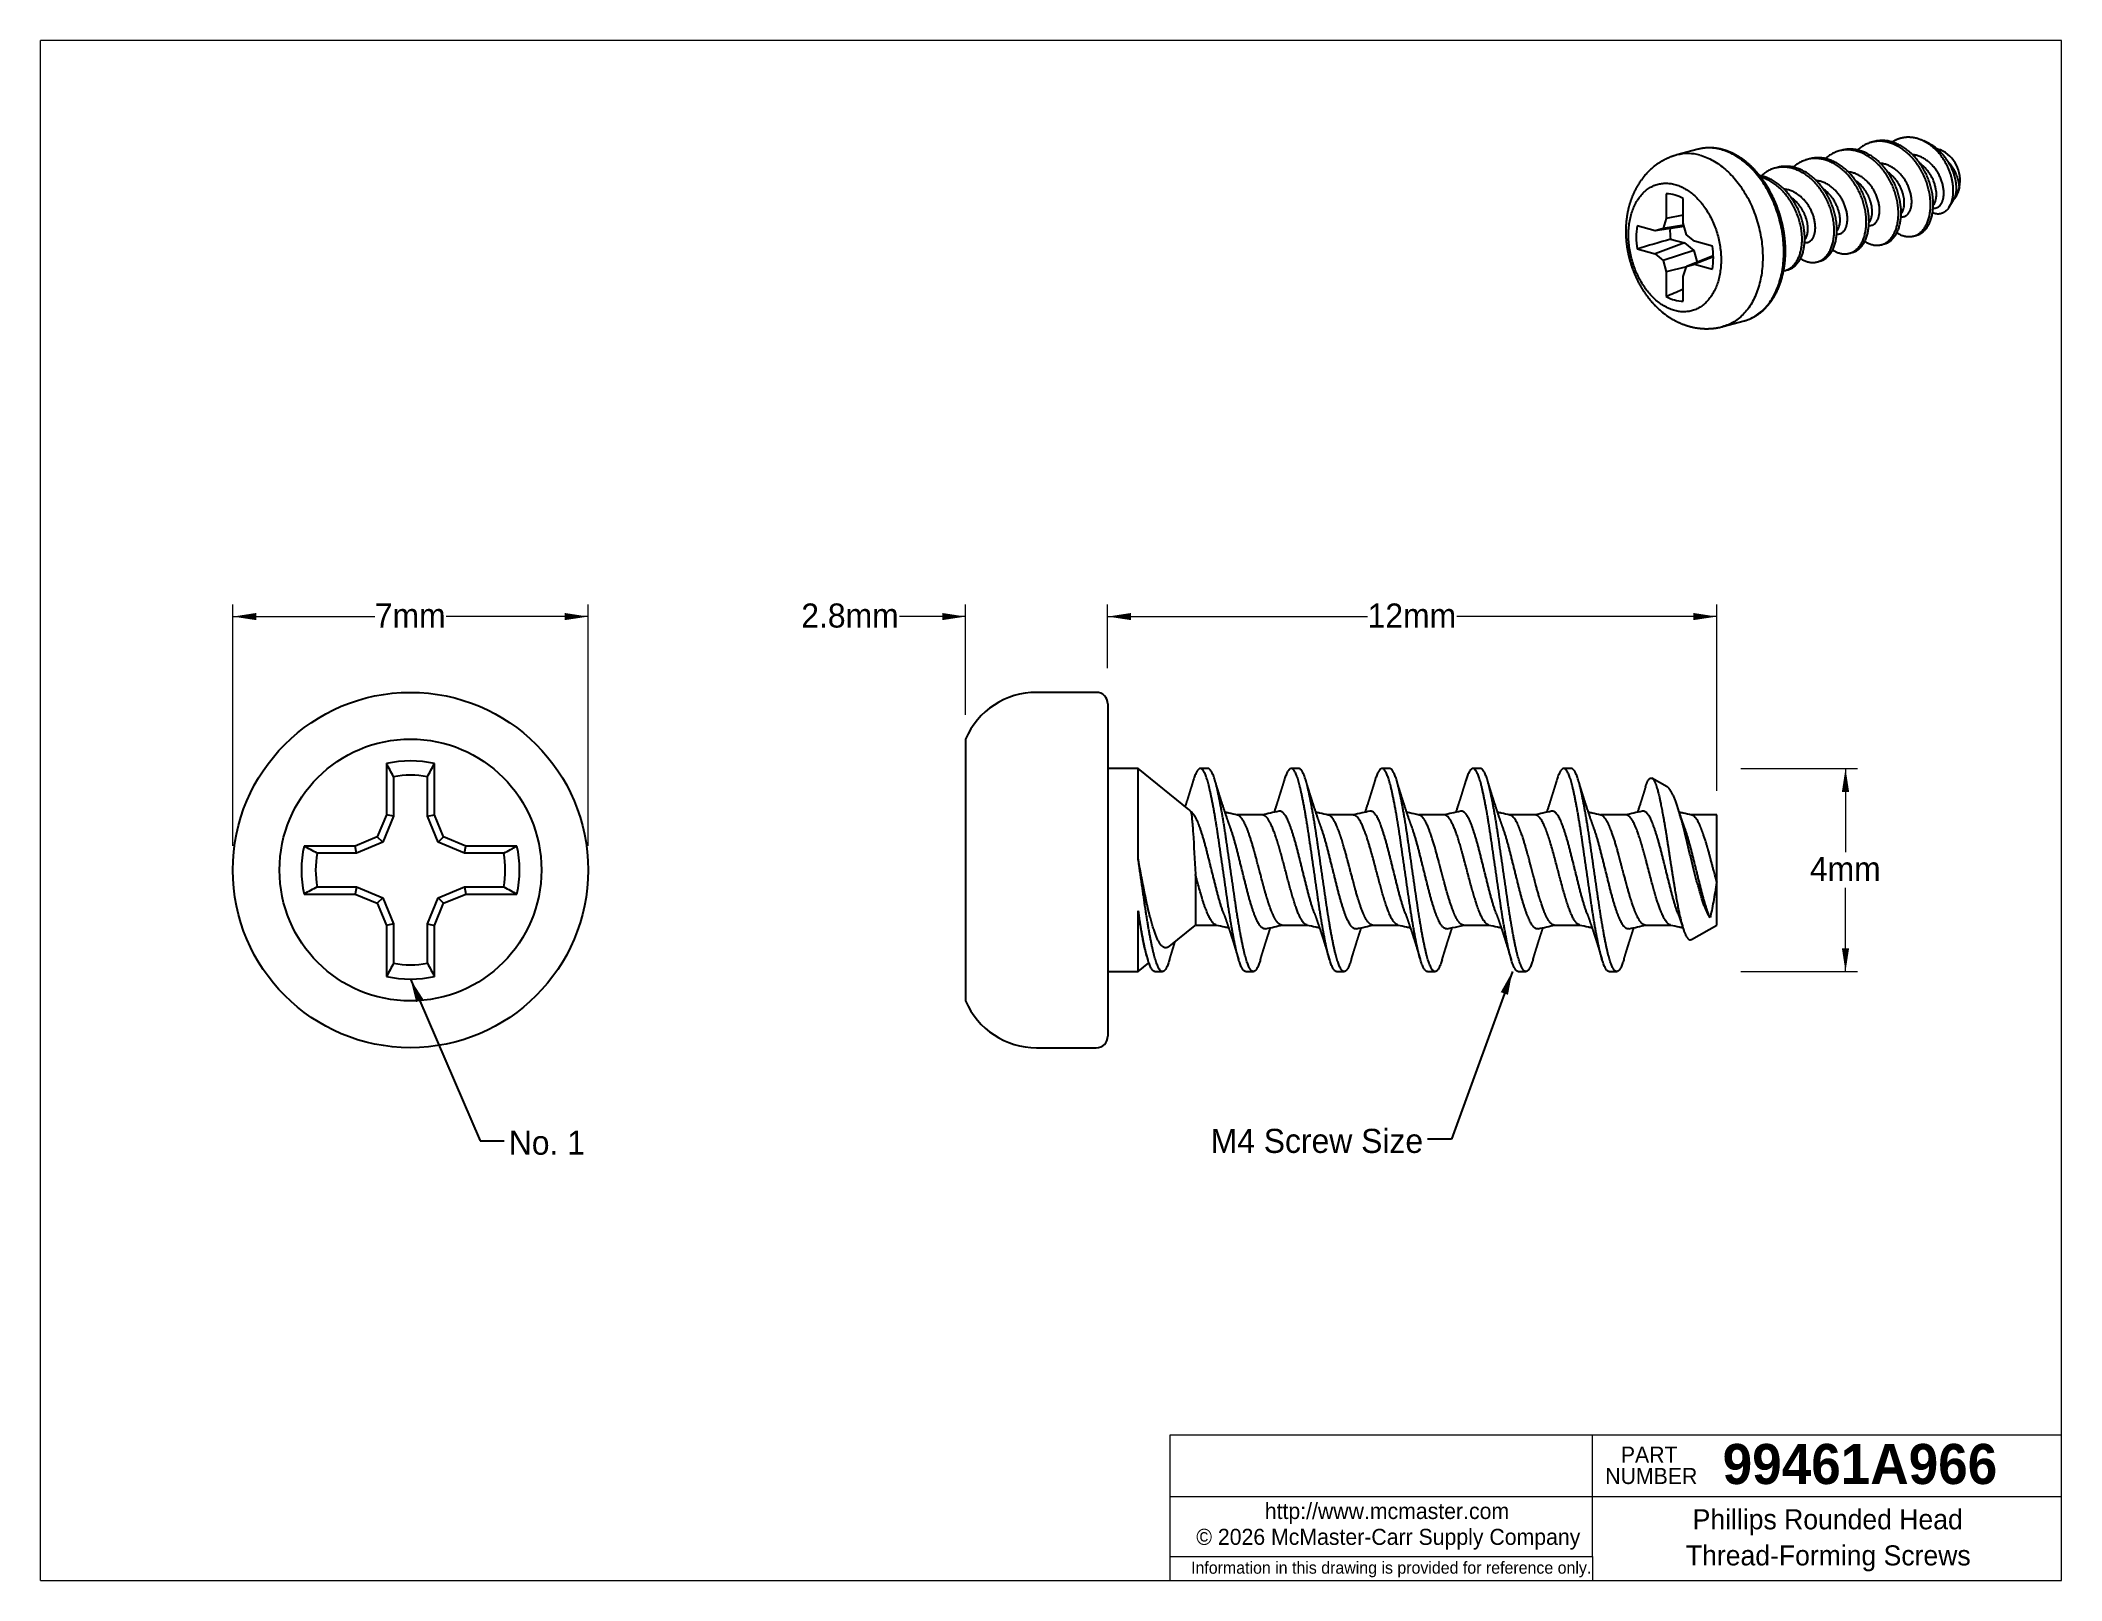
# Model space of a CAD drawing. Header units: millimetres. Extents: x 0.9 to 40.8, y 0.9 to 31.3.
import ezdxf

# ---------------------------------------------------------------- set-up
doc = ezdxf.new("R2010")
doc.units = ezdxf.units.MM
doc.header["$LTSCALE"] = 0.14931
doc.linetypes.add('SLD-Solid', pattern=[0])
doc.styles.add('SLDTEXTSTYLE0', font='ARIAL.TTF', dxfattribs={"width": 0.948})
doc.styles.add('SLDTEXTSTYLE1', font='ARIALBD.TTF', dxfattribs={"width": 0.948})
doc.styles.get("Standard").update_dxf_attribs({"font": 'ARIAL.TTF'})
doc.dimstyles.new('SLDDIMSTYLE0', dxfattribs={"dimtxt": 0.460171, "dimasz": 0.460171, "dimexe": 0, "dimexo": 0.0625, "dimgap": 0.115043, "dimtad": 0, "dimtih": 1, "dimtoh": 1, "dimdec": 4, "dimrnd": 1e-09, "dimzin": 12, "dimdsep": 46, "dimtxsty": 'SLDTEXTSTYLE0', "dimsah": 1, "dimcen": 0.09, "dimadec": 0, "dimazin": 3, "dimtfac": 1, "dimtdec": 4, "dimtofl": 0, "dimtmove": 0, "dimatfit": 3, "dimfxl": 0, "dimfrac": 2, "dimtolj": 1, "dimtzin": 12, "dimarcsym": 0})
doc.dimstyles.new('SLDDIMSTYLE1', dxfattribs={"dimtxt": 0.18, "dimasz": 0.460171, "dimexe": 0, "dimexo": 0.0625, "dimgap": 0, "dimtad": 0, "dimtih": 1, "dimtoh": 1, "dimdec": 0, "dimrnd": 1e-09, "dimzin": 0, "dimdsep": 46, "dimtxsty": 'Standard', "dimsah": 1, "dimcen": 0.09, "dimadec": 0, "dimazin": 0, "dimtfac": 0.460171, "dimtdec": 0, "dimtofl": 0, "dimtmove": 0, "dimatfit": 3, "dimfxl": 0, "dimfrac": 2, "dimtolj": 1, "dimtzin": 0, "dimarcsym": 0})
doc.dimstyles.new('SLDDIMSTYLE2', dxfattribs={"dimtxt": 0.460171, "dimasz": 0.460171, "dimexe": 0, "dimexo": 0.0625, "dimgap": 0.115043, "dimtad": 0, "dimtih": 1, "dimtoh": 1, "dimdec": 4, "dimrnd": 1e-09, "dimzin": 12, "dimdsep": 46, "dimtxsty": 'SLDTEXTSTYLE0', "dimsah": 1, "dimcen": 0.09, "dimadec": 0, "dimazin": 3, "dimtfac": 1, "dimtdec": 4, "dimtmove": 0, "dimatfit": 0, "dimfxl": 0, "dimfrac": 2, "dimtolj": 1, "dimtzin": 12, "dimarcsym": 0})

msp = doc.modelspace()

# ---------------------------------------------------------------- texts
at = {"color": 7, "linetype": 'Continuous', "lineweight": 0}
for s, insert, char_height, attachment_point, style in [('No. 1', (10.17608, 9.81133), 0.474059, 1, 'SLDTEXTSTYLE0'), ('M4 Screw Size', (24.00402, 9.84669), 0.4740592, 1, 'SLDTEXTSTYLE0'), ('99461A966', (36.79656, 3.63993), 0.790099, 2, 'SLDTEXTSTYLE1'), ('Phillips Rounded Head', (36.16119, 2.35281), 0.3950494, 2, 'SLDTEXTSTYLE0'), ('© 2026 McMaster-Carr Supply Company', (27.50466, 1.96737), 0.3160395, 2, 'SLDTEXTSTYLE0'), ('Thread-Forming Screws', (36.17271, 1.64172), 0.3950494, 2, 'SLDTEXTSTYLE0')]:
    msp.add_mtext(s, dxfattribs=dict(at, insert=insert, char_height=char_height, attachment_point=attachment_point, style=style))

# ---------------------------------------------------------------- blocks, each defined once
blk = doc.blocks.new('SW_NOTE_0_2')
at = {"color": 0, "linetype": 'SLD-Solid', "lineweight": 18, "insert": (4.081, 0.306), "char_height": 0.23703, "attachment_point": 2, "style": 'SLDTEXTSTYLE0'}
blk.add_mtext('Information in this drawing is provided for reference only.', dxfattribs=at)
blk = doc.blocks.new('Shortened Dimensions Statement')
at = {"color": 7, "linetype": 'SLD-Solid', "lineweight": 18}
blk.add_blockref('SW_NOTE_0_2', (-3.885, -0.181), dxfattribs=at)
blk = doc.blocks.new('SW_NOTE_0_3')
at = {"color": 0, "linetype": 'SLD-Solid', "lineweight": 18, "insert": (2.523, 0.407), "char_height": 0.31604, "attachment_point": 2, "style": 'SLDTEXTSTYLE0'}
blk.add_mtext('http://www.mcmaster.com', dxfattribs=at)
blk = doc.blocks.new('Internet')
at = {"color": 7, "linetype": 'SLD-Solid', "lineweight": 18}
blk.add_blockref('SW_NOTE_0_3', (-2.363, -0.023), dxfattribs=at)
blk = doc.blocks.new('SW_NOTE_0')
at = {"color": 0, "linetype": 'SLD-Solid', "lineweight": 18, "insert": (0.943, 0.407), "char_height": 0.316, "attachment_point": 2, "style": 'SLDTEXTSTYLE0'}
blk.add_mtext('NUMBER', dxfattribs=at)
blk = doc.blocks.new('SW_NOTE_0_1')
at = {"color": 0, "linetype": 'SLD-Solid', "lineweight": 18, "insert": (0.573, 0.407), "char_height": 0.316, "attachment_point": 2, "style": 'SLDTEXTSTYLE0'}
blk.add_mtext('PART', dxfattribs=at)
blk = doc.blocks.new('Part Number Tag')
at = {"color": 7, "linetype": 'SLD-Solid', "lineweight": 18}
for name, p in [('SW_NOTE_0_1', (-0.568, 0.015)), ('SW_NOTE_0', (-0.896, -0.406))]:
    blk.add_blockref(name, p, dxfattribs=at)
blk = doc.blocks.new('_D')
at = {"color": 7, "linetype": 'SLD-Solid', "lineweight": 0}
for p, q in [((4.739, 15.42), (4.739, 20.175)), ((4.739, 19.938), (7.536, 19.938)), ((11.739, 19.938), (8.94, 19.938)), ((11.739, 15.42), (11.739, 20.175))]:
    blk.add_line(p, q, dxfattribs=at)
at = {"color": 7, "linetype": 'SLD-Solid', "lineweight": 18}
for points in [[(4.739, 19.938), (5.199, 19.868), (5.199, 20.009)], [(11.739, 19.938), (11.279, 20.009), (11.279, 19.868)]]:
    blk.add_solid(points, dxfattribs=at)
at = {"color": 7, "linetype": 'SLD-Solid', "lineweight": 18, "insert": (7.536, 20.196), "char_height": 0.4741, "attachment_point": 1, "style": 'SLDTEXTSTYLE0'}
blk.add_mtext('7mm', dxfattribs=at)
blk = doc.blocks.new('_D_1')
at = {"color": 7, "linetype": 'SLD-Solid', "lineweight": 0}
for p, q in [((21.975, 18.92), (21.975, 20.175)), ((21.975, 19.938), (27.097, 19.938)), ((33.975, 19.938), (28.853, 19.938)), ((33.975, 16.505), (33.975, 20.175))]:
    blk.add_line(p, q, dxfattribs=at)
at = {"color": 7, "linetype": 'SLD-Solid', "lineweight": 18}
for points in [[(21.975, 19.938), (22.436, 19.868), (22.436, 20.009)], [(33.975, 19.938), (33.515, 20.009), (33.515, 19.868)]]:
    blk.add_solid(points, dxfattribs=at)
at = {"color": 7, "linetype": 'SLD-Solid', "lineweight": 18, "insert": (27.097, 20.196), "char_height": 0.4741, "attachment_point": 1, "style": 'SLDTEXTSTYLE0'}
blk.add_mtext('12mm', dxfattribs=at)
blk = doc.blocks.new('_D_2')
at = {"color": 7, "linetype": 'SLD-Solid', "lineweight": 0}
for p, q in [((34.449, 16.946), (36.749, 16.946)), ((36.512, 16.946), (36.512, 15.3)), ((36.512, 12.946), (36.512, 14.594)), ((34.449, 12.946), (36.749, 12.946))]:
    blk.add_line(p, q, dxfattribs=at)
at = {"color": 7, "linetype": 'SLD-Solid', "lineweight": 18}
for points in [[(36.512, 16.946), (36.441, 16.485), (36.583, 16.485)], [(36.512, 12.946), (36.583, 13.406), (36.441, 13.406)]]:
    blk.add_solid(points, dxfattribs=at)
at = {"color": 7, "linetype": 'SLD-Solid', "lineweight": 18, "insert": (35.81, 15.205), "char_height": 0.4741, "attachment_point": 1, "style": 'SLDTEXTSTYLE0'}
blk.add_mtext('4mm', dxfattribs=at)
blk = doc.blocks.new('_D_3')
at = {"color": 7, "linetype": 'SLD-Solid', "lineweight": 0}
for p, q in [((19.175, 19.938), (17.871, 19.938)), ((19.175, 18), (19.175, 20.175)), ((21.975, 18.92), (21.975, 20.175)), ((21.975, 19.938), (22.86, 19.938))]:
    blk.add_line(p, q, dxfattribs=at)
at = {"color": 7, "linetype": 'SLD-Solid', "lineweight": 18}
for points in [[(19.175, 19.938), (18.715, 20.009), (18.715, 19.868)], [(21.975, 19.938), (22.436, 19.868), (22.436, 20.009)]]:
    blk.add_solid(points, dxfattribs=at)
at = {"color": 7, "linetype": 'SLD-Solid', "lineweight": 18, "insert": (15.939, 20.196), "char_height": 0.4741, "attachment_point": 1, "style": 'SLDTEXTSTYLE0'}
blk.add_mtext('2.8mm', dxfattribs=at)

# ---------------------------------------------------------------- dimensions: what is measured, and where the dimension line sits
at = {"color": 7, "linetype": 'SLD-Solid', "lineweight": 18}
for base, p1, p2, dimstyle, picture, middle in [((11.73875, 19.93834), (4.73875, 14.94555), (11.73875, 14.94555), 'SLDDIMSTYLE0', '_D', (8.23793, 19.93834)), ((21.97536, 19.93834), (19.17536, 17.52555), (21.97536, 18.44555), 'SLDDIMSTYLE2', '_D_3', (16.90488, 19.93834))]:
    dim = msp.add_linear_dim(base=base, p1=p1, p2=p2, dimstyle=dimstyle, dxfattribs=at)
    dim.commit()
    dim.dimension.update_dxf_attribs({"geometry": picture, "text_midpoint": middle, "dimtype": 160})
for base, p1, p2, angle, picture, middle in [((33.97536, 19.93834), (21.97536, 18.44555), (33.97536, 16.03055), 0, '_D_1', (27.97472, 19.93834)), ((36.51227, 12.94555), (33.97536, 16.94555), (33.97536, 12.94555), 90, '_D_2', (36.51227, 14.94691))]:
    dim = msp.add_linear_dim(base=base, p1=p1, p2=p2, angle=angle, dimstyle='SLDDIMSTYLE0', dxfattribs=at)
    dim.commit()
    dim.dimension.update_dxf_attribs({"geometry": picture, "text_midpoint": middle, "dimtype": 160})

# ---------------------------------------------------------------- linework, layer by layer
at = {"color": 7, "linetype": 'SLD-Solid', "lineweight": 18}
for p, q in [((0.94812, 0.94812), (0.94812, 31.28791)), ((40.7691, 31.28791), (0.94812, 31.28791)), ((40.7691, 0.94812), (40.7691, 31.28791)), ((40.7691, 3.81239), (23.19998, 3.81239)), ((23.19998, 3.81239), (23.19998, 0.94812)), ((31.52494, 2.60733), (31.52494, 3.81239)), ((23.19998, 2.60733), (40.7691, 2.60733)), ((31.52494, 1.42218), (31.52494, 2.60733)), ((23.19998, 1.42218), (31.52494, 1.42218)), ((31.52494, 1.42218), (31.52494, 0.94812)), ((0.94812, 0.94812), (40.7691, 0.94812))]:
    msp.add_line(p, q, dxfattribs=at)
at = {"color": 7, "linetype": 'SLD-Solid', "lineweight": 25}
for p, q in [((33.60662, 29.14289), (33.19078, 29.03148)), ((33.60662, 29.14289), (33.6064, 29.14283)), ((36.43854, 29.1252), (36.38581, 29.11107)), ((37.07136, 29.29474), (37.01863, 29.28061)), ((38.15767, 29.25669), (38.05805, 29.30805)), ((35.17291, 28.78612), (35.12017, 28.77199)), ((35.80572, 28.95566), (35.75299, 28.94153)), ((33.00018, 28.26409), (32.98164, 28.26368)), ((32.98164, 28.26368), (32.98164, 27.77836)), ((33.31572, 27.68886), (33.31572, 28.17417)), ((38.54737, 27.99612), (38.64272, 28.14448)), ((38.6735, 28.19236), (38.68825, 28.21532)), ((32.76336, 27.53943), (32.40717, 27.63486)), ((33.33497, 27.62036), (32.76336, 27.53943)), ((32.91771, 27.58519), (32.76336, 27.53943)), ((32.98164, 27.77836), (32.91771, 27.58519)), ((33.32771, 27.64619), (32.91771, 27.58519)), ((33.31572, 27.84618), (32.98164, 27.77836)), ((33.37965, 27.46143), (33.31572, 27.68886)), ((37.60501, 27.81385), (37.62069, 27.81331)), ((32.40717, 27.17968), (32.76336, 27.08425)), ((33.33885, 27.30058), (32.76336, 27.08425)), ((32.76336, 27.08425), (32.91771, 26.95579)), ((33.52123, 27.14879), (32.91771, 26.95579)), ((33.06452, 27.37408), (33.33885, 27.30058)), ((33.33885, 27.30058), (33.52123, 27.14879)), ((33.534, 27.33297), (33.37965, 27.46143)), ((33.52123, 27.14879), (33.58675, 26.91573)), ((33.89019, 27.23754), (33.534, 27.33297)), ((36.33933, 27.47477), (36.35506, 27.47423)), ((36.58693, 27.09456), (36.63967, 27.10869)), ((37.21975, 27.2641), (37.27249, 27.27823)), ((37.85257, 27.43364), (37.9053, 27.44777)), ((32.91771, 26.95579), (32.98164, 26.72836)), ((33.37766, 26.82602), (32.98164, 26.72836)), ((32.98164, 26.72836), (32.98164, 26.24305)), ((33.31572, 26.63886), (33.37965, 26.83203)), ((33.90742, 27.04533), (33.37965, 26.83203)), ((33.37965, 26.83203), (33.534, 26.87779)), ((33.90859, 27.02715), (33.534, 26.87779)), ((33.534, 26.87779), (33.89019, 26.78236)), ((33.90742, 27.04533), (33.90819, 27.04556)), ((35.3213, 26.75548), (35.37403, 26.76961)), ((35.95412, 26.92502), (36.00685, 26.93915)), ((33.31572, 26.15354), (33.31572, 26.63886)), ((34.09646, 25.65094), (34.5123, 25.76234)), ((21.75161, 18.44555), (20.57536, 18.44555)), ((21.97536, 18.2218), (21.97536, 11.6693)), ((19.17536, 17.52555), (19.17536, 12.36555)), ((7.76627, 17.043), (7.76627, 16.03546)), ((7.90625, 16.7836), (7.90625, 16.00762)), ((8.57125, 16.00762), (8.57125, 16.7836)), ((8.71123, 16.03546), (8.71123, 17.043)), ((22.57536, 16.94555), (21.97536, 16.94555)), ((23.58251, 16.12998), (22.57533, 16.94558)), ((22.57536, 15.16814), (22.57536, 16.94555)), ((23.9501, 16.94555), (23.80093, 16.94555)), ((25.7401, 16.94555), (25.59093, 16.94555)), ((27.5301, 16.94555), (27.38093, 16.94555)), ((29.32009, 16.94555), (29.17093, 16.94555)), ((31.1101, 16.94555), (30.96093, 16.94555)), ((32.997, 16.58408), (32.69923, 16.75255)), ((7.76627, 16.03546), (7.58543, 15.59888)), ((7.90625, 16.00762), (7.69257, 15.49174)), ((7.90625, 16.00762), (7.76627, 16.03546)), ((8.57125, 16.00762), (8.71123, 16.03546)), ((8.78494, 15.49174), (8.57125, 16.00762)), ((8.89208, 15.59888), (8.71123, 16.03546)), ((25.02279, 16.03055), (24.52345, 16.03055)), ((26.81454, 16.03055), (26.31345, 16.03055)), ((28.6049, 16.03055), (28.10345, 16.03055)), ((30.39611, 16.03055), (29.89345, 16.03055)), ((32.1859, 16.03055), (31.68345, 16.03055)), ((33.97536, 16.03055), (33.47345, 16.03055)), ((33.97098, 16.0313), (33.96758, 16.03055)), ((33.97536, 14.71254), (33.97536, 16.03055)), ((7.58543, 15.59888), (7.14884, 15.41804)), ((7.69257, 15.49174), (7.58543, 15.59888)), ((8.78494, 15.49174), (8.89208, 15.59888)), ((9.32866, 15.41804), (8.89208, 15.59888)), ((7.14884, 15.41804), (6.14131, 15.41804)), ((7.17669, 15.27805), (6.40071, 15.27805)), ((7.17669, 15.27805), (7.14884, 15.41804)), ((7.69257, 15.49174), (7.17669, 15.27805)), ((9.30082, 15.27805), (8.78494, 15.49174)), ((9.30082, 15.27805), (9.32866, 15.41804)), ((10.0768, 15.27805), (9.30082, 15.27805)), ((10.33619, 15.41804), (9.32866, 15.41804)), ((23.70529, 14.85406), (23.70529, 13.86055)), ((6.14131, 14.47307), (7.14884, 14.47307)), ((6.40071, 14.61305), (7.17669, 14.61305)), ((7.17669, 14.61305), (7.14884, 14.47307)), ((7.14884, 14.47307), (7.58543, 14.29223)), ((7.17669, 14.61305), (7.69257, 14.39937)), ((7.69257, 14.39937), (7.58543, 14.29223)), ((7.69257, 14.39937), (7.90625, 13.88349)), ((8.57125, 13.88349), (8.78494, 14.39937)), ((8.78494, 14.39937), (9.30082, 14.61305)), ((8.78494, 14.39937), (8.89208, 14.29223)), ((8.89208, 14.29223), (9.32866, 14.47307)), ((9.30082, 14.61305), (9.32866, 14.47307)), ((9.30082, 14.61305), (10.0768, 14.61305)), ((9.32866, 14.47307), (10.33619, 14.47307)), ((33.97536, 13.86055), (33.97536, 14.71254)), ((7.58543, 14.29223), (7.76627, 13.85564)), ((8.71123, 13.85564), (8.89208, 14.29223)), ((22.57536, 12.94555), (22.57536, 14.14404)), ((7.90625, 13.88349), (7.76627, 13.85564)), ((7.76627, 13.85564), (7.76627, 12.84811)), ((7.90625, 13.88349), (7.90625, 13.10751)), ((8.57125, 13.10751), (8.57125, 13.88349)), ((8.57125, 13.88349), (8.71123, 13.85564)), ((8.71123, 12.84811), (8.71123, 13.85564)), ((23.1882, 13.44182), (23.69723, 13.85402)), ((23.70529, 13.86055), (24.12258, 13.86055)), ((25.41066, 13.86055), (25.91258, 13.86055)), ((27.20067, 13.86055), (27.70258, 13.86055)), ((28.99066, 13.86055), (29.49258, 13.86055)), ((30.78066, 13.86055), (31.28258, 13.86055)), ((32.57067, 13.86055), (33.07258, 13.86055)), ((33.47641, 13.57826), (33.97539, 13.86057)), ((21.97536, 12.94555), (22.57536, 12.94555)), ((22.57533, 12.94553), (22.78686, 13.11682)), ((22.90593, 12.94555), (23.0551, 12.94555)), ((24.69593, 12.94555), (24.84509, 12.94555)), ((26.48593, 12.94555), (26.6351, 12.94555)), ((28.27593, 12.94555), (28.4251, 12.94555)), ((30.06593, 12.94555), (30.2151, 12.94555)), ((31.85593, 12.94555), (32.0051, 12.94555)), ((20.57536, 11.44555), (21.75161, 11.44555))]:
    msp.add_line(p, q, dxfattribs=at)
at = {"color": 7, "linetype": 'SLD-Solid', "lineweight": 25, "flags": 128}
for points in [[(34.5123, 25.76234), (34.53298, 25.76818), (34.56274, 25.77763), (34.59216, 25.78822), (34.62121, 25.79996), (34.64987, 25.81283), (34.67814, 25.82682), (34.70598, 25.84193), (34.73337, 25.85814), (34.76031, 25.87545), (34.78676, 25.89383), (34.81271, 25.91329), (34.83815, 25.9338), (34.86306, 25.95535), (34.88741, 25.97792), (34.9112, 26.00151), (34.9344, 26.02609), (34.95701, 26.05165), (34.97899, 26.07817), (35.00035, 26.10563), (35.02107, 26.13401), (35.04112, 26.1633), (35.0605, 26.19347), (35.0792, 26.22451), (35.09719, 26.25638), (35.11448, 26.28908), (35.13104, 26.32257), (35.14687, 26.35684), (35.16195, 26.39186), (35.17628, 26.42761), (35.18984, 26.46405), (35.20263, 26.50118), (35.21463, 26.53896), (35.22584, 26.57736), (35.23625, 26.61637), (35.24586, 26.65594), (35.25465, 26.69607), (35.26263, 26.73671), (35.26978, 26.77784), (35.27609, 26.81943), (35.28158, 26.86146), (35.28623, 26.9039), (35.29004, 26.94671), (35.293, 26.98986), (35.29512, 27.03334), (35.29639, 27.0771), (35.29681, 27.12112), (35.29639, 27.16536), (35.29512, 27.20981), (35.293, 27.25441), (35.29004, 27.29916), (35.28623, 27.34401), (35.28158, 27.38893), (35.27609, 27.4339), (35.26978, 27.47888), (35.26263, 27.52385), (35.25465, 27.56876), (35.24586, 27.61359), (35.23625, 27.65832), (35.22584, 27.7029), (35.21463, 27.74731), (35.20263, 27.79152), (35.18984, 27.8355), (35.17628, 27.87921), (35.16195, 27.92264), (35.14687, 27.96574), (35.13104, 28.00849), (35.11448, 28.05085), (35.09719, 28.09281), (35.0792, 28.13433), (35.0605, 28.17538), (35.04112, 28.21594), (35.02107, 28.25597), (35.00035, 28.29546), (34.97899, 28.33436), (34.95701, 28.37266), (34.9344, 28.41033), (34.9112, 28.44735), (34.88741, 28.48368), (34.86306, 28.5193), (34.83815, 28.5542), (34.81271, 28.58834), (34.78676, 28.6217), (34.76031, 28.65426), (34.73337, 28.686), (34.70598, 28.71689), (34.67814, 28.74691), (34.64987, 28.77605), (34.62121, 28.80428), (34.59216, 28.83158), (34.56274, 28.85794), (34.53298, 28.88334), (34.50289, 28.90775), (34.4725, 28.93117), (34.44182, 28.95358), (34.41089, 28.97495), (34.37971, 28.99529), (34.34832, 29.01456), (34.31672, 29.03277), (34.28495, 29.04989), (34.25303, 29.06592), (34.22097, 29.08084), (34.1888, 29.09464), (34.15654, 29.10733), (34.12422, 29.11887), (34.09185, 29.12928), (34.05946, 29.13853), (34.02707, 29.14663), (33.9947, 29.15357), (33.96238, 29.15934), (33.93012, 29.16395), (33.89795, 29.16738), (33.8659, 29.16963), (33.83397, 29.17071), (33.8022, 29.17061), (33.77061, 29.16934), (33.73921, 29.16688), (33.70803, 29.16326), (33.6771, 29.15846), (33.64642, 29.15249), (33.61603, 29.14535), (33.60662, 29.14289)], [(33.64362, 29.02712), (33.67601, 29.01787), (33.70838, 29.00746), (33.7407, 28.99592), (33.77296, 28.98324), (33.80513, 28.96943), (33.83719, 28.95451), (33.86911, 28.93848), (33.90088, 28.92136), (33.93248, 28.90315), (33.96387, 28.88388), (33.99505, 28.86355), (34.02598, 28.84217), (34.05666, 28.81976), (34.08705, 28.79635), (34.11714, 28.77193), (34.1469, 28.74654), (34.17632, 28.72018), (34.20537, 28.69287), (34.23404, 28.66464), (34.2623, 28.6355), (34.29014, 28.60548), (34.31753, 28.57459), (34.34447, 28.54285), (34.37092, 28.51029), (34.39687, 28.47693), (34.42231, 28.44279), (34.44722, 28.4079), (34.47157, 28.37227), (34.49536, 28.33594), (34.51856, 28.29892), (34.54117, 28.26125), (34.56315, 28.22295), (34.58451, 28.18405), (34.60523, 28.14457), (34.62528, 28.10453), (34.64466, 28.06398), (34.66336, 28.02292), (34.68135, 27.9814), (34.69864, 27.93945), (34.7152, 27.89708), (34.73103, 27.85433), (34.74611, 27.81123), (34.76044, 27.76781), (34.774, 27.72409), (34.78679, 27.68011), (34.79879, 27.6359), (34.81, 27.59149), (34.82041, 27.54691), (34.83002, 27.50219), (34.83881, 27.45735), (34.84679, 27.41244), (34.85394, 27.36747), (34.86026, 27.32249), (34.86574, 27.27753), (34.87039, 27.2326), (34.8742, 27.18775), (34.87716, 27.14301), (34.87928, 27.0984), (34.88055, 27.05396), (34.88098, 27.00971), (34.88055, 26.96569), (34.87928, 26.92193), (34.87716, 26.87846), (34.8742, 26.8353), (34.87039, 26.79249), (34.86574, 26.75006), (34.86026, 26.70803), (34.85394, 26.66643), (34.84679, 26.6253), (34.83881, 26.58466), (34.83002, 26.54454), (34.82041, 26.50496), (34.81, 26.46595), (34.79879, 26.42755), (34.78679, 26.38977), (34.774, 26.35265), (34.76044, 26.3162), (34.74611, 26.28045), (34.73103, 26.24543), (34.7152, 26.21117), (34.69864, 26.17767), (34.68135, 26.14498), (34.66336, 26.1131), (34.64466, 26.08207), (34.62528, 26.05189), (34.60523, 26.02261), (34.58451, 25.99422), (34.56315, 25.96676), (34.54117, 25.94024), (34.51856, 25.91468), (34.49536, 25.8901), (34.47157, 25.86651), (34.44722, 25.84394), (34.42231, 25.82239), (34.39687, 25.80188), (34.37092, 25.78243), (34.34447, 25.76404), (34.31753, 25.74674), (34.29014, 25.73052), (34.2623, 25.71542), (34.23404, 25.70142), (34.20537, 25.68855), (34.17632, 25.67681), (34.1469, 25.66622), (34.11714, 25.65677), (34.09646, 25.65093)], [(33.14868, 28.45137), (33.17256, 28.44455), (33.19642, 28.43688), (33.22024, 28.42837), (33.24402, 28.41902), (33.26773, 28.40884), (33.29136, 28.39784), (33.3149, 28.38603), (33.33832, 28.37341), (33.36161, 28.35999), (33.38475, 28.34578), (33.40773, 28.33079), (33.43054, 28.31503), (33.45315, 28.29852), (33.47555, 28.28125), (33.49773, 28.26326), (33.51967, 28.24454), (33.54135, 28.2251), (33.56277, 28.20498), (33.5839, 28.18417), (33.60473, 28.16269), (33.62525, 28.14056), (33.64545, 28.11779), (33.6653, 28.09439), (33.6848, 28.07039), (33.70393, 28.0458), (33.72269, 28.02063), (33.74105, 27.99491), (33.759, 27.96865), (33.77653, 27.94187), (33.79364, 27.91458), (33.8103, 27.88681), (33.82651, 27.85858), (33.84225, 27.8299), (33.85752, 27.8008), (33.8723, 27.77129), (33.88659, 27.74139), (33.90037, 27.71113), (33.91364, 27.68052), (33.92638, 27.6496), (33.93859, 27.61836), (33.95025, 27.58685), (33.96137, 27.55508), (33.97193, 27.52307), (33.98193, 27.49085), (33.99136, 27.45843), (34.0002, 27.42584), (34.00847, 27.3931), (34.01614, 27.36024), (34.02323, 27.32727), (34.02971, 27.29422), (34.03558, 27.26111), (34.04085, 27.22797), (34.04551, 27.19481), (34.04956, 27.16167), (34.05298, 27.12855), (34.05579, 27.09549), (34.05797, 27.06251), (34.05954, 27.02962), (34.06047, 26.99686), (34.06079, 26.96425), (34.06047, 26.9318), (34.05954, 26.89954), (34.05797, 26.86749), (34.05579, 26.83568), (34.05298, 26.80412), (34.04956, 26.77284), (34.04551, 26.74186), (34.04085, 26.7112), (34.03558, 26.68088), (34.02971, 26.65092), (34.02323, 26.62135), (34.01614, 26.59217), (34.00847, 26.56342), (34.0002, 26.53511), (33.99136, 26.50726), (33.98193, 26.4799), (33.97193, 26.45303), (33.96137, 26.42668), (33.95025, 26.40087), (33.93859, 26.37561), (33.92638, 26.35092), (33.91364, 26.32681), (33.90037, 26.30332), (33.88659, 26.28044), (33.8723, 26.2582), (33.85752, 26.23661), (33.84225, 26.21569), (33.82651, 26.19544), (33.8103, 26.1759), (33.79364, 26.15706), (33.77653, 26.13894), (33.759, 26.12155), (33.74105, 26.10491), (33.72269, 26.08902), (33.70393, 26.0739), (33.6848, 26.05956), (33.6653, 26.04601), (33.64545, 26.03325), (33.62525, 26.0213), (33.60473, 26.01017), (33.5839, 25.99985), (33.56277, 25.99036), (33.54135, 25.98171), (33.51967, 25.9739), (33.49773, 25.96694), (33.47555, 25.96082), (33.45315, 25.95556), (33.43054, 25.95116), (33.40773, 25.94762), (33.38475, 25.94495), (33.36161, 25.94314), (33.33832, 25.9422), (33.3149, 25.94213), (33.29136, 25.94292), (33.26773, 25.94459), (33.24402, 25.94712), (33.22024, 25.95051), (33.19642, 25.95476), (33.17256, 25.95988), (33.14868, 25.96585), (33.1248, 25.97267), (33.10094, 25.98034), (33.07712, 25.98885), (33.05334, 25.9982), (33.02963, 26.00838), (33.00599, 26.01938), (32.98246, 26.03119), (32.95904, 26.04381), (32.93575, 26.05723), (32.91261, 26.07144), (32.88963, 26.08643), (32.86682, 26.10219), (32.84421, 26.1187), (32.82181, 26.13597), (32.79963, 26.15396), (32.77769, 26.17268), (32.75601, 26.19211), (32.73459, 26.21224), (32.71346, 26.23305), (32.69263, 26.25453), (32.67211, 26.27666), (32.65191, 26.29943), (32.63206, 26.32283), (32.61256, 26.34683), (32.59342, 26.37142), (32.57467, 26.39659), (32.55631, 26.42231), (32.53836, 26.44857), (32.52083, 26.47535), (32.50372, 26.50264), (32.48706, 26.53041), (32.47085, 26.55864), (32.45511, 26.58732), (32.43984, 26.61642), (32.42506, 26.64593), (32.41077, 26.67583), (32.39699, 26.70609), (32.38372, 26.7367), (32.37098, 26.76762), (32.35877, 26.79886), (32.3471, 26.83037), (32.33599, 26.86214), (32.32543, 26.89415), (32.31543, 26.92637), (32.306, 26.95879), (32.29715, 26.99138), (32.28889, 27.02412), (32.28121, 27.05698), (32.27413, 27.08995), (32.26765, 27.123), (32.26177, 27.15611), (32.2565, 27.18925), (32.25185, 27.22241), (32.2478, 27.25555), (32.24438, 27.28867), (32.24157, 27.32173), (32.23938, 27.35471), (32.23782, 27.3876), (32.23689, 27.42036), (32.23657, 27.45297), (32.23689, 27.48542), (32.23782, 27.51768), (32.23938, 27.54973), (32.24157, 27.58154), (32.24438, 27.6131), (32.2478, 27.64438), (32.25185, 27.67536), (32.2565, 27.70602), (32.26177, 27.73634), (32.26765, 27.7663), (32.27413, 27.79587), (32.28121, 27.82505), (32.28889, 27.8538), (32.29715, 27.88211), (32.306, 27.90996), (32.31543, 27.93732), (32.32543, 27.96419), (32.33599, 27.99054), (32.3471, 28.01635), (32.35877, 28.04161), (32.37098, 28.0663), (32.38372, 28.09041), (32.39699, 28.1139), (32.41077, 28.13678), (32.42506, 28.15902), (32.43984, 28.18061), (32.45511, 28.20153), (32.47085, 28.22178), (32.48706, 28.24132), (32.50372, 28.26016), (32.52083, 28.27828), (32.53836, 28.29567), (32.55631, 28.31231), (32.57467, 28.3282), (32.59342, 28.34332), (32.61256, 28.35766), (32.63206, 28.37121), (32.65191, 28.38397), (32.67211, 28.39592), (32.69263, 28.40705), (32.71346, 28.41737), (32.73459, 28.42685), (32.75601, 28.43551), (32.77769, 28.44332), (32.79963, 28.45028), (32.82181, 28.4564), (32.84421, 28.46166), (32.86682, 28.46606), (32.88963, 28.46959), (32.91261, 28.47227), (32.93575, 28.47408), (32.95904, 28.47502), (32.98246, 28.47509), (33.00599, 28.4743), (33.02963, 28.47263), (33.05334, 28.4701), (33.07712, 28.46671), (33.10094, 28.46245), (33.1248, 28.45734), (33.14868, 28.45137)]]:
    msp.add_lwpolyline(points, dxfattribs=at)
at = {"color": 7, "linetype": 'SLD-Solid', "lineweight": 25}
for radius in [3.5, 2.58]:
    msp.add_circle((8.23875, 14.94555), radius, dxfattribs=at)
for centre, radius, start, end in [((38.10987, 28.53181), 0.65945, 348.272715, 65.749473), ((33.4091, 28.18844), 0.87085, 74.377671, 104.519688), ((38.27584, 28.47107), 0.48527, 328.18753, 351.3128), ((32.99356, 27.63993), 0.62386, 58.90955, 91.094528), ((33.78958, 27.40727), 1.40102, 170.651117, 189.348883), ((34.32171, 27.53702), 1.2677, 178.026028, 187.384733), ((32.50778, 27.00995), 1.40102, 350.651117, 9.348883), ((33.3038, 26.77729), 0.62386, 238.90955, 271.094528), ((20.57536, 16.92034), 1.52522, 90, 156.621262), ((21.75161, 18.2218), 0.22375, 0, 90), ((8.23875, 14.94555), 2.15, 77.305121, 102.694879), ((8.23875, 14.94555), 1.86788, 79.746154, 100.253846), ((8.23875, 14.94555), 2.15, 167.305121, 192.694879), ((8.23875, 14.94555), 1.86788, 169.746154, 190.253846), ((8.23875, 14.94555), 1.86788, 349.746154, 10.253846), ((8.23875, 14.94555), 2.15, 347.305121, 12.694879), ((8.23875, 14.94555), 2.15, 257.305121, 282.694879), ((8.23875, 14.94555), 1.86788, 259.746154, 280.253846), ((20.57536, 12.97077), 1.52522, 203.378738, 270), ((21.75161, 11.6693), 0.22375, 270, 0)]:
    msp.add_arc(centre, radius, start, end, dxfattribs=at)
for points, knots in [([(34.51237, 25.76241), (34.51603, 25.76339), (34.52559, 25.76594), (34.54093, 25.77048), (34.5584, 25.776), (34.57575, 25.78189), (34.593, 25.78815), (34.61012, 25.79478), (34.62713, 25.80177), (34.64401, 25.80913), (34.66077, 25.81684), (34.67739, 25.82492), (34.69388, 25.83336), (34.71023, 25.84215), (34.72644, 25.8513), (34.7425, 25.86081), (34.75842, 25.87067), (34.77418, 25.88088), (34.78979, 25.89144), (34.80524, 25.90234), (34.82053, 25.9136), (34.83565, 25.9252), (34.85061, 25.93713), (34.86539, 25.94941), (34.87999, 25.96203), (34.89441, 25.97498), (34.90865, 25.98826), (34.9227, 26.00187), (34.93657, 26.01581), (34.95023, 26.03007), (34.9637, 26.04465), (34.97697, 26.05955), (34.99004, 26.07476), (35.0029, 26.09029), (35.01555, 26.10612), (35.02798, 26.12225), (35.0402, 26.13868), (35.05219, 26.15541), (35.06397, 26.17243), (35.07551, 26.18974), (35.08683, 26.20733), (35.09792, 26.22521), (35.10877, 26.24335), (35.11939, 26.26177), (35.12976, 26.28046), (35.1399, 26.29941), (35.14979, 26.31861), (35.15943, 26.33807), (35.16882, 26.35777), (35.17797, 26.37772), (35.18686, 26.39791), (35.19549, 26.41833), (35.20387, 26.43898), (35.21199, 26.45986), (35.21985, 26.48095), (35.22744, 26.50226), (35.23478, 26.52377), (35.24185, 26.54549), (35.24865, 26.56741), (35.25519, 26.58952), (35.26145, 26.61182), (35.26745, 26.6343), (35.27317, 26.65697), (35.27863, 26.6798), (35.28381, 26.7028), (35.28871, 26.72597), (35.29334, 26.74929), (35.2977, 26.77276), (35.30178, 26.79638), (35.30558, 26.82014), (35.3091, 26.84404), (35.31235, 26.86807), (35.31532, 26.89222), (35.31801, 26.9165), (35.32042, 26.94089), (35.32255, 26.96538), (35.3244, 26.98999), (35.32597, 27.01469), (35.32726, 27.03948), (35.32827, 27.06436), (35.329, 27.08932), (35.32945, 27.11436), (35.32962, 27.13947), (35.32952, 27.16465), (35.32913, 27.18989), (35.32846, 27.21518), (35.32752, 27.24052), (35.32629, 27.26591), (35.32479, 27.29134), (35.32301, 27.31679), (35.32095, 27.34228), (35.31862, 27.36779), (35.31601, 27.39331), (35.31312, 27.41885), (35.30996, 27.44439), (35.30653, 27.46994), (35.30283, 27.49547), (35.29885, 27.521), (35.2946, 27.54651), (35.29008, 27.572), (35.28529, 27.59747), (35.28024, 27.6229), (35.27492, 27.64829), (35.26933, 27.67364), (35.26348, 27.69894), (35.25736, 27.72419), (35.25098, 27.74937), (35.24435, 27.7745), (35.23745, 27.79955), (35.23029, 27.82453), (35.22289, 27.84942), (35.21522, 27.87423), (35.2073, 27.89895), (35.19914, 27.92357), (35.19072, 27.94808), (35.18205, 27.9725), (35.17314, 27.99679), (35.16399, 28.02097), (35.15459, 28.04503), (35.14495, 28.06896), (35.13508, 28.09275), (35.12496, 28.11641), (35.11462, 28.13992), (35.10404, 28.16328), (35.09323, 28.18649), (35.0822, 28.20954), (35.07094, 28.23242), (35.05945, 28.25514), (35.04775, 28.27768), (35.03582, 28.30004), (35.02369, 28.32222), (35.01133, 28.34421), (34.99877, 28.36601), (34.986, 28.38761), (34.97302, 28.40901), (34.95984, 28.43019), (34.94645, 28.45117), (34.93287, 28.47193), (34.9191, 28.49246), (34.90513, 28.51277), (34.89097, 28.53285), (34.87662, 28.55269), (34.86209, 28.5723), (34.84739, 28.59165), (34.8325, 28.61076), (34.81743, 28.62962), (34.8022, 28.64822), (34.7868, 28.66656), (34.77123, 28.68463), (34.7555, 28.70243), (34.73961, 28.71995), (34.72356, 28.7372), (34.70736, 28.75416), (34.69101, 28.77084), (34.67452, 28.78723), (34.65789, 28.80332), (34.64111, 28.81911), (34.6242, 28.8346), (34.60716, 28.84979), (34.59, 28.86466), (34.57271, 28.87923), (34.5553, 28.89347), (34.53777, 28.90739), (34.52013, 28.92099), (34.50238, 28.93426), (34.48453, 28.9472), (34.46658, 28.95981), (34.44853, 28.97208), (34.4304, 28.98401), (34.41217, 28.99559), (34.39386, 29.00683), (34.37547, 29.01772), (34.35701, 29.02826), (34.33848, 29.03844), (34.31988, 29.04827), (34.30122, 29.05774), (34.28251, 29.06684), (34.26374, 29.07558), (34.24493, 29.08396), (34.22607, 29.09196), (34.20717, 29.0996), (34.18825, 29.10686), (34.16929, 29.11375), (34.15031, 29.12027), (34.13131, 29.12641), (34.1123, 29.13217), (34.09328, 29.13756), (34.07425, 29.14256), (34.05522, 29.14719), (34.0362, 29.15143), (34.01718, 29.15529), (33.99818, 29.15877), (33.9792, 29.16187), (33.96023, 29.16458), (33.9413, 29.16692), (33.9224, 29.16886), (33.90353, 29.17043), (33.8847, 29.17161), (33.86592, 29.17242), (33.84718, 29.17283), (33.8285, 29.17287), (33.80987, 29.17253), (33.79131, 29.17181), (33.7728, 29.1707), (33.75437, 29.16922), (33.736, 29.16736), (33.71772, 29.16512), (33.69951, 29.1625), (33.68138, 29.15951), (33.66334, 29.15614), (33.64539, 29.15241), (33.62754, 29.14826), (33.61454, 29.14506), (33.60752, 29.14311), (33.60639, 29.1428)], [0, 0, 0, 0, 0.00286229, 0.00747656, 0.01209092, 0.01670574, 0.02132138, 0.02593821, 0.03055658, 0.03517684, 0.03979932, 0.04442435, 0.04905224, 0.05368327, 0.05831773, 0.06295586, 0.06759791, 0.07224408, 0.07689459, 0.08154958, 0.08620922, 0.09087363, 0.09554291, 0.10021714, 0.10489638, 0.10958065, 0.11426998, 0.11896435, 0.12366374, 0.12836809, 0.13307734, 0.13779141, 0.14251019, 0.14723357, 0.15196143, 0.15669364, 0.16143003, 0.16617046, 0.17091476, 0.17566277, 0.1804143, 0.18516919, 0.18992726, 0.19468831, 0.19945219, 0.2042187, 0.20898767, 0.21375892, 0.21853229, 0.22330762, 0.22808473, 0.23286348, 0.23764371, 0.24242528, 0.24720804, 0.25199188, 0.25677666, 0.26156226, 0.26634857, 0.27113549, 0.27592291, 0.28071074, 0.28549889, 0.29028729, 0.29507585, 0.29986451, 0.3046532, 0.30944184, 0.31423039, 0.3190188, 0.32380703, 0.32859504, 0.33338279, 0.33817027, 0.34295743, 0.34774427, 0.35253076, 0.35731689, 0.36210264, 0.36688801, 0.37167299, 0.37645757, 0.38124176, 0.38602556, 0.39080896, 0.39559197, 0.40037461, 0.40515686, 0.40993876, 0.4147203, 0.4195015, 0.42428237, 0.42906293, 0.43384319, 0.43862317, 0.44340289, 0.44818236, 0.4529616, 0.45774064, 0.46251949, 0.46729818, 0.47207672, 0.47685514, 0.48163346, 0.4864117, 0.49118989, 0.49596804, 0.50074618, 0.50552433, 0.51030251, 0.51508074, 0.51985904, 0.52463744, 0.52941596, 0.53419462, 0.53897345, 0.54375245, 0.54853167, 0.55331111, 0.5580908, 0.56287076, 0.56765101, 0.57243156, 0.57721244, 0.58199366, 0.58677524, 0.5915572, 0.59633954, 0.60112229, 0.60590545, 0.61068904, 0.61547306, 0.62025752, 0.62504243, 0.6298278, 0.63461361, 0.63939988, 0.64418661, 0.64897378, 0.65376139, 0.65854943, 0.66333789, 0.66812675, 0.67291599, 0.67770559, 0.68249552, 0.68728576, 0.69207626, 0.69686699, 0.70165791, 0.70644896, 0.71124009, 0.71603123, 0.72082231, 0.72561326, 0.73040399, 0.73519443, 0.73998448, 0.74477404, 0.74956302, 0.75435131, 0.75913878, 0.76392532, 0.76871079, 0.77349505, 0.77827798, 0.7830594, 0.78783918, 0.79261715, 0.79739314, 0.80216699, 0.80693851, 0.81170753, 0.81647387, 0.82123734, 0.82599776, 0.83075494, 0.8355087, 0.84025887, 0.84500526, 0.84974769, 0.85448601, 0.85922004, 0.86394965, 0.86867469, 0.87339504, 0.87811057, 0.8828212, 0.88752682, 0.89222739, 0.89692285, 0.90161318, 0.90629836, 0.91097841, 0.91565338, 0.92032331, 0.92498829, 0.92964844, 0.93430387, 0.93895475, 0.94360124, 0.94824356, 0.95288192, 0.95751655, 0.96214774, 0.96677574, 0.97140087, 0.97602343, 0.98064375, 0.98526217, 0.98987905, 0.99449472, 0.99910957, 1, 1, 1, 1]), ([(36.89112, 27.33075), (36.8974, 27.32664), (36.91425, 27.31564), (36.942, 27.30072), (36.97412, 27.28578), (37.00636, 27.2737), (37.03854, 27.26425), (37.07067, 27.25749), (37.10267, 27.25347), (37.13441, 27.25224), (37.16574, 27.25384), (37.19652, 27.25827), (37.22663, 27.26552), (37.25593, 27.27554), (37.2843, 27.28827), (37.31163, 27.30362), (37.33784, 27.32149), (37.36298, 27.34187), (37.38687, 27.36472), (37.40953, 27.3901), (37.43085, 27.41796), (37.45074, 27.44821), (37.46908, 27.48074), (37.4858, 27.51541), (37.50082, 27.55207), (37.51409, 27.59056), (37.52556, 27.6307), (37.53521, 27.67228), (37.54304, 27.71517), (37.54906, 27.75941), (37.55309, 27.80499), (37.55513, 27.85194), (37.55514, 27.9001), (37.55308, 27.94926), (37.54896, 27.99923), (37.54279, 28.04979), (37.5346, 28.10071), (37.52443, 28.15178), (37.51235, 28.20278), (37.49843, 28.25348), (37.48274, 28.30381), (37.4652, 28.35382), (37.44563, 28.40352), (37.42407, 28.45287), (37.40055, 28.50165), (37.37518, 28.54964), (37.34803, 28.59663), (37.31924, 28.64241), (37.28893, 28.68679), (37.25723, 28.72958), (37.22431, 28.77062), (37.1903, 28.80976), (37.15529, 28.84702), (37.11906, 28.88242), (37.08151, 28.91595), (37.04272, 28.94752), (37.00283, 28.97697), (36.962, 29.00414), (36.92042, 29.0289), (36.87826, 29.05115), (36.8357, 29.0708), (36.79294, 29.08778), (36.75015, 29.10205), (36.7075, 29.1136), (36.66498, 29.12248), (36.62236, 29.12865), (36.57958, 29.13207), (36.5368, 29.13271), (36.49419, 29.13051), (36.45195, 29.12547), (36.41025, 29.11758), (36.36927, 29.1069), (36.3292, 29.09346), (36.2902, 29.07737), (36.25242, 29.05871), (36.21595, 29.03761), (36.18076, 29.014), (36.1471, 28.9885), (36.12584, 28.96963), (36.11547, 28.96042)], [0, 0, 0, 0, 0.00777304, 0.02082784, 0.03380291, 0.04668637, 0.05961162, 0.07262626, 0.08571195, 0.09884974, 0.11202016, 0.12520347, 0.13837979, 0.15152932, 0.1646325, 0.1776702, 0.19062389, 0.20350018, 0.21644807, 0.2294811, 0.24258078, 0.255728, 0.26890324, 0.28208669, 0.29525849, 0.30839886, 0.32148834, 0.33450792, 0.34743922, 0.36031969, 0.37328924, 0.38633963, 0.39945223, 0.41260782, 0.42578677, 0.43896927, 0.45213544, 0.46526558, 0.4783403, 0.49134074, 0.50424869, 0.51714467, 0.53013488, 0.54320161, 0.55632607, 0.56948892, 0.5826705, 0.59585094, 0.6090104, 0.62212923, 0.63518815, 0.64816844, 0.66105547, 0.67397489, 0.68698476, 0.70006678, 0.71320203, 0.72637107, 0.73955417, 0.75273146, 0.76588311, 0.77898956, 0.79203165, 0.80499079, 0.81786782, 0.83081012, 0.84383863, 0.8569349, 0.87007986, 0.883254, 0.89643752, 0.90961055, 0.92275332, 0.93584633, 0.94887055, 0.96180756, 0.97468592, 0.98765013, 1, 1, 1, 1]), ([(37.27244, 27.27848), (37.27472, 27.27901), (37.28704, 27.28187), (37.30863, 27.28982), (37.33705, 27.30236), (37.36437, 27.31776), (37.39058, 27.33562), (37.41572, 27.35601), (37.43961, 27.37886), (37.46227, 27.40424), (37.48359, 27.4321), (37.50348, 27.46235), (37.52182, 27.49487), (37.53854, 27.52955), (37.55356, 27.56621), (37.56683, 27.6047), (37.5783, 27.64484), (37.58794, 27.68642), (37.59577, 27.72932), (37.6018, 27.77355), (37.60583, 27.81913), (37.60787, 27.86608), (37.60787, 27.91424), (37.60582, 27.96341), (37.6017, 28.01338), (37.59553, 28.06393), (37.58733, 28.11486), (37.57716, 28.16593), (37.56508, 28.21692), (37.55116, 28.26762), (37.53547, 28.31795), (37.51793, 28.36796), (37.49836, 28.41766), (37.4768, 28.46701), (37.45328, 28.51579), (37.4279, 28.56378), (37.40076, 28.61077), (37.37197, 28.65655), (37.34165, 28.70093), (37.30996, 28.74372), (37.27703, 28.78476), (37.24303, 28.8239), (37.20801, 28.86116), (37.17178, 28.89656), (37.13423, 28.93009), (37.09544, 28.96166), (37.05555, 28.99111), (37.01473, 29.01828), (36.97314, 29.04304), (36.93098, 29.06529), (36.88842, 29.08493), (36.84566, 29.10191), (36.80287, 29.11618), (36.76022, 29.12773), (36.7177, 29.13661), (36.67508, 29.14277), (36.6323, 29.1462), (36.58952, 29.14683), (36.54691, 29.14466), (36.50469, 29.13951), (36.4685, 29.133), (36.44674, 29.12707), (36.43861, 29.12486)], [0, 0, 0, 0, 0.003884664, 0.020986201, 0.038027449, 0.05498353, 0.071830338, 0.088576532, 0.105415875, 0.122365938, 0.139402673, 0.15650124, 0.173636231, 0.190781899, 0.207912398, 0.225002023, 0.242025448, 0.258957957, 0.275775657, 0.292527299, 0.309394804, 0.326367454, 0.343420995, 0.360530433, 0.377670259, 0.394814682, 0.411937867, 0.429014177, 0.44601841, 0.462926023, 0.479713348, 0.496485179, 0.513379556, 0.530373449, 0.547442411, 0.564561307, 0.58170454, 0.598846288, 0.615960739, 0.633022338, 0.650006019, 0.666887426, 0.683647551, 0.700449876, 0.71736982, 0.734383602, 0.751466593, 0.76859353, 0.78573874, 0.802876382, 0.819980684, 0.837026184, 0.853987964, 0.870841867, 0.887589006, 0.904421089, 0.921365283, 0.938397589, 0.955493211, 0.972626766, 0.989772522, 1, 1, 1, 1]), ([(37.52395, 27.5002), (37.52648, 27.49848), (37.53956, 27.48961), (37.5635, 27.47622), (37.59561, 27.46022), (37.62781, 27.4472), (37.66003, 27.43681), (37.69217, 27.4291), (37.72423, 27.42411), (37.75608, 27.42189), (37.78757, 27.42249), (37.81856, 27.42593), (37.84892, 27.43218), (37.87852, 27.44123), (37.90723, 27.45302), (37.93494, 27.46745), (37.96154, 27.48444), (37.98707, 27.50394), (38.01141, 27.52592), (38.0345, 27.55041), (38.05631, 27.5774), (38.07672, 27.60682), (38.09562, 27.63856), (38.11292, 27.67249), (38.12854, 27.70847), (38.14243, 27.74633), (38.15454, 27.78591), (38.16483, 27.82701), (38.17329, 27.86944), (38.17998, 27.91321), (38.18471, 27.9583), (38.18746, 28.00478), (38.18819, 28.05254), (38.18686, 28.10137), (38.18347, 28.15108), (38.17802, 28.20145), (38.17053, 28.25227), (38.16105, 28.30332), (38.14964, 28.35436), (38.13636, 28.40519), (38.12128, 28.45564), (38.10443, 28.50577), (38.08558, 28.55556), (38.06471, 28.60506), (38.04188, 28.65407), (38.01715, 28.70237), (37.99062, 28.74973), (37.96239, 28.79596), (37.9326, 28.84086), (37.90137, 28.88423), (37.86886, 28.9259), (37.83522, 28.96573), (37.80056, 29.00364), (37.7648, 29.0397), (37.72771, 29.07388), (37.68934, 29.10617), (37.64982, 29.13638), (37.60931, 29.16437), (37.56797, 29.18999), (37.526, 29.21314), (37.48356, 29.23371), (37.44084, 29.25164), (37.39804, 29.26687), (37.35533, 29.27937), (37.31278, 29.28919), (37.27022, 29.29632), (37.22749, 29.30072), (37.18469, 29.30235), (37.142, 29.30115), (37.0996, 29.29711), (37.05769, 29.29022), (37.01644, 29.28052), (36.97603, 29.26805), (36.93664, 29.25288), (36.89841, 29.23512), (36.86148, 29.21486), (36.82584, 29.1922), (36.79137, 29.16685), (36.7655, 29.14599), (36.7516, 29.13281), (36.74839, 29.12976)], [0, 0, 0, 0, 0.00314743, 0.01622595, 0.02923127, 0.04214514, 0.05503627, 0.0680215, 0.08108433, 0.094206, 0.1073672, 0.12054828, 0.13372939, 0.14689066, 0.16001244, 0.17307541, 0.18606083, 0.19895214, 0.21186579, 0.22487093, 0.23794931, 0.25108203, 0.26424969, 0.27743257, 0.29061078, 0.30376452, 0.31687419, 0.32992059, 0.3428851, 0.3557636, 0.36870037, 0.38172441, 0.3948173, 0.40796, 0.42113302, 0.43431659, 0.44749083, 0.46063595, 0.47373244, 0.48676122, 0.49970385, 0.51258087, 0.52553979, 0.53858171, 0.55168805, 0.56483965, 0.57801694, 0.5912001, 0.60436926, 0.61750468, 0.63058694, 0.64359709, 0.65651685, 0.66940373, 0.68238381, 0.69544257, 0.7085613, 0.72172072, 0.73490118, 0.74808283, 0.76124582, 0.77437047, 0.78743744, 0.80042795, 0.81332424, 0.82623194, 0.83923218, 0.85230676, 0.86543681, 0.87860295, 0.89178548, 0.90496453, 0.91812026, 0.93123306, 0.94428371, 0.95725357, 0.97013421, 0.98306528, 0.99608467, 1, 1, 1, 1]), ([(37.90528, 27.44792), (37.91395, 27.4504), (37.93251, 27.4557), (37.95996, 27.46719), (37.98768, 27.48157), (38.01428, 27.49858), (38.03981, 27.51808), (38.06415, 27.54006), (38.08724, 27.56454), (38.10905, 27.59154), (38.12946, 27.62096), (38.14836, 27.65269), (38.16566, 27.68662), (38.18128, 27.7226), (38.19517, 27.76047), (38.20728, 27.80005), (38.21757, 27.84114), (38.22603, 27.88357), (38.23272, 27.92734), (38.23745, 27.97244), (38.2402, 28.01892), (38.24092, 28.06668), (38.2396, 28.11551), (38.2362, 28.16522), (38.23075, 28.21559), (38.22327, 28.26641), (38.21379, 28.31746), (38.20237, 28.3685), (38.18909, 28.41933), (38.17402, 28.46978), (38.15716, 28.51991), (38.13831, 28.5697), (38.11744, 28.6192), (38.09461, 28.66821), (38.06988, 28.7165), (38.04334, 28.76387), (38.01512, 28.8101), (37.98532, 28.85499), (37.9541, 28.89837), (37.92159, 28.94004), (37.88795, 28.97986), (37.85329, 29.01778), (37.81752, 29.05384), (37.78044, 29.08802), (37.74207, 29.1203), (37.70255, 29.15052), (37.66203, 29.1785), (37.6207, 29.20413), (37.57872, 29.22728), (37.53628, 29.24785), (37.49357, 29.26577), (37.45077, 29.281), (37.40806, 29.2935), (37.36551, 29.30332), (37.32294, 29.31045), (37.28021, 29.31485), (37.23741, 29.31647), (37.19472, 29.31529), (37.15234, 29.3112), (37.11108, 29.3046), (37.08436, 29.29792), (37.07135, 29.29466)], [0, 0, 0, 0, 0.014961695, 0.032027026, 0.049015885, 0.06590387, 0.082669452, 0.099464152, 0.116377828, 0.133386755, 0.150466348, 0.167591375, 0.184736181, 0.201874928, 0.218981832, 0.236031408, 0.252998701, 0.269859502, 0.286608441, 0.303433213, 0.320371466, 0.337399257, 0.354491829, 0.371623827, 0.388769534, 0.405903102, 0.422998796, 0.440031235, 0.456975619, 0.47380795, 0.490554986, 0.507408559, 0.524370064, 0.541415348, 0.558519493, 0.575657039, 0.592802215, 0.609929178, 0.627012256, 0.644026185, 0.660946332, 0.677748917, 0.694508791, 0.711389881, 0.728373301, 0.745434698, 0.762549007, 0.779690672, 0.796833886, 0.813952823, 0.831021885, 0.848015938, 0.864910532, 0.881682595, 0.898469561, 0.915376871, 0.932380856, 0.949456977, 0.966580034, 0.98372439, 1, 1, 1, 1]), ([(37.42885, 29.28697), (37.43187, 29.28904), (37.44079, 29.29514), (37.45594, 29.30452), (37.47425, 29.31517), (37.49291, 29.32512), (37.51192, 29.33437), (37.53127, 29.34291), (37.55105, 29.35077), (37.57126, 29.35791), (37.59188, 29.36431), (37.61279, 29.36993), (37.63399, 29.37476), (37.65544, 29.37877), (37.67991, 29.38238), (37.70744, 29.38515), (37.7362, 29.38652), (37.76323, 29.38652), (37.78848, 29.38544), (37.81382, 29.38331), (37.8392, 29.38011), (37.86333, 29.37607), (37.88617, 29.37137), (37.90772, 29.36617), (37.93234, 29.35936), (37.96001, 29.35049), (37.98882, 29.33977), (38.01563, 29.32852), (38.04044, 29.31703), (38.06509, 29.30455), (38.08954, 29.2911), (38.11255, 29.27741), (38.13414, 29.26365), (38.15433, 29.24997), (38.1768, 29.23386), (38.2014, 29.21499), (38.22812, 29.19294), (38.25446, 29.16957), (38.28034, 29.14492), (38.30557, 29.11917), (38.32748, 29.09523), (38.34626, 29.0735), (38.36215, 29.05427), (38.37995, 29.03176), (38.39943, 29.00574), (38.42046, 28.97581), (38.44078, 28.94491), (38.46035, 28.91309), (38.479, 28.88062), (38.4948, 28.85109), (38.50805, 28.82474), (38.51904, 28.80174), (38.5309, 28.77555), (38.54337, 28.74611), (38.55623, 28.71317), (38.56816, 28.67978), (38.57911, 28.646), (38.58902, 28.61209), (38.59792, 28.57794), (38.6058, 28.54362), (38.61249, 28.50982), (38.618, 28.47684), (38.62242, 28.44451), (38.62582, 28.41227), (38.62819, 28.38018), (38.62949, 28.34851), (38.62972, 28.31712), (38.62886, 28.2861), (38.62692, 28.25618), (38.62401, 28.22758), (38.62019, 28.20013), (38.61537, 28.17321), (38.60955, 28.14692), (38.60281, 28.12151), (38.59512, 28.09689), (38.58648, 28.07316), (38.57711, 28.05088), (38.56714, 28.03017), (38.55661, 28.01086), (38.54527, 27.99251), (38.53313, 27.97519), (38.52028, 27.95902), (38.50667, 27.94396), (38.4923, 27.93007), (38.47748, 27.91763), (38.46235, 27.90666), (38.4469, 27.89704), (38.4309, 27.8887), (38.4144, 27.8817), (38.39752, 27.87609), (38.3802, 27.87186), (38.36246, 27.86906), (38.34482, 27.86777), (38.32748, 27.86786), (38.31037, 27.8692), (38.29302, 27.87183), (38.27545, 27.87575), (38.2578, 27.881), (38.2417, 27.88678), (38.2315, 27.89138), (38.22719, 27.89332)], [0, 0, 0, 0, 0.00440454, 0.01299493, 0.02158695, 0.03017723, 0.0388304, 0.04748541, 0.05613858, 0.06499524, 0.07385387, 0.08271053, 0.09163898, 0.10056945, 0.1094979, 0.12191766, 0.13433742, 0.14444854, 0.15456844, 0.16469127, 0.17481116, 0.18492228, 0.19350882, 0.20209716, 0.2106837, 0.22300177, 0.23531983, 0.24536341, 0.25541645, 0.26547267, 0.27552573, 0.28556932, 0.29411254, 0.3026577, 0.31120092, 0.32294195, 0.33468299, 0.34662914, 0.35858592, 0.37054268, 0.38248883, 0.39060306, 0.398719, 0.40683307, 0.41847369, 0.43011431, 0.44197611, 0.45384939, 0.46572269, 0.4775845, 0.48565291, 0.49372313, 0.50179154, 0.51296978, 0.52414801, 0.53552435, 0.54691101, 0.55829707, 0.56967259, 0.58127079, 0.59286901, 0.60382813, 0.61478726, 0.62595077, 0.63712489, 0.64829902, 0.65946254, 0.6708488, 0.68223506, 0.69285173, 0.70346839, 0.71427804, 0.72509797, 0.73591717, 0.74672584, 0.75775455, 0.76878326, 0.7790605, 0.78933775, 0.79980269, 0.81027736, 0.82075205, 0.83121698, 0.8418864, 0.85255582, 0.86261069, 0.87266541, 0.882911, 0.8931669, 0.90342284, 0.91366846, 0.92412734, 0.93458622, 0.94418195, 0.95377768, 0.96354458, 0.97332037, 0.98309615, 0.99286305, 1, 1, 1, 1]), ([(38.64268, 28.14451), (38.64311, 28.14515), (38.64628, 28.14985), (38.65173, 28.15946), (38.65898, 28.17349), (38.66567, 28.1886), (38.67183, 28.20465), (38.6774, 28.22156), (38.68239, 28.23939), (38.68677, 28.25816), (38.69048, 28.27758), (38.69345, 28.2974), (38.69571, 28.31763), (38.69728, 28.33849), (38.69814, 28.35997), (38.6983, 28.38193), (38.69774, 28.40444), (38.69645, 28.42748), (38.69438, 28.45147), (38.69149, 28.47629), (38.68771, 28.50206), (38.68308, 28.5283), (38.67759, 28.55496), (38.67127, 28.58184), (38.66409, 28.60906), (38.65604, 28.63656), (38.6472, 28.66399), (38.63761, 28.69107), (38.62728, 28.71792), (38.6161, 28.74479), (38.60409, 28.77163), (38.59132, 28.79826), (38.57774, 28.82477), (38.56334, 28.85113), (38.54793, 28.87765), (38.53157, 28.90416), (38.51413, 28.93072), (38.49587, 28.95693), (38.47679, 28.98271), (38.45704, 29.00787), (38.43653, 29.0325), (38.41528, 29.05654), (38.39345, 29.07973), (38.3712, 29.10193), (38.34849, 29.12322), (38.32514, 29.14376), (38.30117, 29.1635), (38.27676, 29.1823), (38.2518, 29.20022), (38.22633, 29.21722), (38.20009, 29.23337), (38.17718, 29.24655), (38.16282, 29.25389), (38.15761, 29.25656)], [0, 0, 0, 0, 0.00284506, 0.0208879, 0.03893073, 0.05728938, 0.07566447, 0.09403947, 0.112398, 0.13110126, 0.14980494, 0.16784938, 0.18589383, 0.20420174, 0.22252328, 0.24084483, 0.25915274, 0.27774566, 0.29633857, 0.31599381, 0.33564903, 0.35564922, 0.37566738, 0.39568545, 0.41568552, 0.43605986, 0.45643494, 0.4761754, 0.49591586, 0.51595202, 0.53600349, 0.55605495, 0.5760911, 0.59644743, 0.61680376, 0.63804161, 0.65927946, 0.68088868, 0.70251731, 0.72414586, 0.74575497, 0.7677634, 0.78977239, 0.81122649, 0.83268059, 0.85446336, 0.87626316, 0.89806295, 0.91984571, 0.94198466, 0.9641236, 0.98695528, 1, 1, 1, 1]), ([(38.32458, 29.144), (38.32654, 29.14381), (38.33406, 29.14309), (38.34724, 29.14092), (38.36407, 29.13755), (38.3753, 29.13453), (38.38092, 29.13302)], [0, 0, 0, 0, 0.10475609, 0.40187802, 0.70093902, 1, 1, 1, 1]), ([(38.38059, 29.13311), (38.37332, 29.13413), (38.35914, 29.13613), (38.34274, 29.13759), (38.33365, 29.13792), (38.33143, 29.138)], [0, 0, 0, 0, 0.443006708, 0.864240155, 1, 1, 1, 1]), ([(33.19077, 29.03147), (33.18417, 29.02967), (33.17059, 29.02597), (33.15019, 29.01991), (33.12952, 29.01341), (33.10898, 29.00653), (33.08855, 28.99929), (33.06826, 28.99169), (33.04809, 28.98373), (33.02807, 28.97541), (33.00818, 28.96673), (32.98843, 28.9577), (32.96884, 28.94832), (32.94939, 28.93858), (32.93011, 28.92849), (32.91098, 28.91806), (32.89202, 28.90728), (32.87323, 28.89616), (32.85461, 28.88469), (32.83617, 28.87289), (32.81791, 28.86075), (32.79984, 28.84828), (32.78195, 28.83547), (32.76426, 28.82233), (32.74676, 28.80886), (32.72946, 28.79506), (32.71237, 28.78095), (32.69548, 28.7665), (32.6788, 28.75174), (32.66234, 28.73666), (32.6461, 28.72127), (32.63008, 28.70556), (32.61428, 28.68954), (32.59872, 28.67321), (32.58338, 28.65657), (32.56829, 28.63964), (32.55343, 28.6224), (32.53881, 28.60486), (32.52445, 28.58703), (32.51033, 28.56891), (32.49647, 28.55049), (32.48286, 28.53179), (32.46951, 28.51281), (32.45643, 28.49354), (32.44362, 28.474), (32.43108, 28.45419), (32.41882, 28.4341), (32.40683, 28.41376), (32.39512, 28.39315), (32.3837, 28.37228), (32.37257, 28.35116), (32.36173, 28.32979), (32.35119, 28.30818), (32.34094, 28.28633), (32.33099, 28.26425), (32.32135, 28.24194), (32.31202, 28.21941), (32.303, 28.19666), (32.29428, 28.1737), (32.28589, 28.15054), (32.27781, 28.12718), (32.27005, 28.10363), (32.26262, 28.0799), (32.2555, 28.05599), (32.24872, 28.0319), (32.24226, 28.00765), (32.23613, 27.98325), (32.23033, 27.95869), (32.22487, 27.93399), (32.21973, 27.90916), (32.21493, 27.88419), (32.21047, 27.85911), (32.20634, 27.8339), (32.20254, 27.8086), (32.19908, 27.78319), (32.19595, 27.75768), (32.19316, 27.73209), (32.19071, 27.70642), (32.18859, 27.68068), (32.1868, 27.65487), (32.18535, 27.629), (32.18423, 27.60307), (32.18345, 27.5771), (32.18299, 27.55109), (32.18287, 27.52504), (32.18307, 27.49896), (32.18361, 27.47286), (32.18447, 27.44674), (32.18566, 27.42061), (32.18717, 27.39447), (32.18901, 27.36834), (32.19117, 27.3422), (32.19365, 27.31608), (32.19646, 27.28997), (32.19958, 27.26388), (32.20302, 27.23782), (32.20678, 27.21178), (32.21086, 27.18578), (32.21525, 27.15983), (32.21995, 27.13391), (32.22496, 27.10805), (32.23029, 27.08224), (32.23592, 27.05649), (32.24186, 27.0308), (32.24811, 27.00519), (32.25467, 26.97964), (32.26152, 26.95418), (32.26869, 26.9288), (32.27615, 26.9035), (32.28392, 26.8783), (32.29198, 26.85319), (32.30035, 26.82819), (32.30901, 26.8033), (32.31796, 26.77851), (32.32722, 26.75384), (32.33676, 26.7293), (32.3466, 26.70488), (32.35673, 26.68059), (32.36715, 26.65643), (32.37785, 26.63242), (32.38885, 26.60855), (32.40013, 26.58483), (32.41169, 26.56127), (32.42354, 26.53787), (32.43567, 26.51464), (32.44808, 26.49157), (32.46077, 26.46869), (32.47373, 26.44599), (32.48697, 26.42347), (32.50048, 26.40115), (32.51426, 26.37903), (32.52831, 26.35711), (32.54263, 26.3354), (32.55721, 26.31391), (32.57206, 26.29265), (32.58716, 26.27161), (32.60252, 26.2508), (32.61813, 26.23024), (32.63399, 26.20992), (32.6501, 26.18986), (32.66645, 26.17006), (32.68305, 26.15052), (32.69987, 26.13125), (32.71694, 26.11226), (32.73422, 26.09356), (32.75174, 26.07514), (32.76947, 26.05703), (32.78742, 26.03921), (32.80557, 26.0217), (32.82394, 26.0045), (32.8425, 25.98762), (32.86126, 25.97106), (32.8802, 25.95484), (32.89933, 25.93894), (32.91864, 25.92339), (32.93812, 25.90818), (32.95777, 25.89331), (32.97758, 25.8788), (32.99755, 25.86465), (33.01767, 25.85085), (33.03793, 25.83742), (33.05833, 25.82435), (33.07886, 25.81165), (33.09952, 25.79933), (33.1203, 25.78737), (33.1412, 25.7758), (33.16221, 25.76461), (33.18332, 25.75379), (33.20453, 25.74336), (33.22583, 25.73332), (33.24722, 25.72366), (33.26869, 25.71439), (33.29024, 25.7055), (33.31187, 25.69701), (33.33355, 25.68891), (33.35531, 25.68119), (33.37711, 25.67387), (33.39897, 25.66694), (33.42088, 25.66041), (33.44282, 25.65426), (33.46481, 25.64851), (33.48682, 25.64315), (33.50886, 25.63819), (33.53093, 25.63361), (33.55301, 25.62943), (33.57511, 25.62564), (33.59721, 25.62225), (33.61931, 25.61924), (33.64142, 25.61663), (33.66351, 25.61441), (33.6856, 25.61258), (33.70767, 25.61114), (33.72972, 25.61009), (33.75174, 25.60942), (33.77374, 25.60915), (33.7957, 25.60926), (33.81762, 25.60976), (33.83949, 25.61065), (33.86132, 25.61192), (33.88309, 25.61357), (33.90481, 25.61561), (33.92646, 25.61803), (33.94805, 25.62082), (33.96956, 25.624), (33.991, 25.62756), (34.01235, 25.6315), (34.03362, 25.6358), (34.0548, 25.64049), (34.07575, 25.6455), (34.0896, 25.64914), (34.09645, 25.65094)], [0, 0, 0, 0, 0.00420466, 0.00864095, 0.01307692, 0.01751299, 0.02194959, 0.02638714, 0.03082607, 0.0352668, 0.03970976, 0.04415537, 0.04860407, 0.05305626, 0.05751239, 0.06197287, 0.06643813, 0.07090859, 0.07538467, 0.07986678, 0.08435536, 0.08885079, 0.09335351, 0.09786391, 0.1023824, 0.10690936, 0.11144519, 0.11599027, 0.12054497, 0.12510966, 0.12968468, 0.13427038, 0.13886709, 0.14347512, 0.14809476, 0.15272629, 0.15736998, 0.16202606, 0.16669474, 0.17137623, 0.17607069, 0.18077826, 0.18549904, 0.19023313, 0.19498056, 0.19974136, 0.20451551, 0.20930295, 0.2141036, 0.21891734, 0.223744, 0.22858338, 0.23343526, 0.23829937, 0.24317541, 0.24806304, 0.25296189, 0.25787158, 0.26279167, 0.26772173, 0.27266129, 0.27760985, 0.28256692, 0.28753199, 0.29250452, 0.29748399, 0.30246987, 0.30746164, 0.31245875, 0.3174607, 0.32246698, 0.3274771, 0.33249058, 0.33750696, 0.34252581, 0.3475467, 0.35256925, 0.35759308, 0.36261786, 0.36764327, 0.37266894, 0.37769461, 0.38272004, 0.38774505, 0.39276946, 0.39779312, 0.4028159, 0.40783771, 0.41285847, 0.41787812, 0.42289663, 0.42791399, 0.43293021, 0.43794529, 0.44295929, 0.44797225, 0.45298424, 0.45799533, 0.46300563, 0.46801524, 0.47302425, 0.4780328, 0.483041, 0.48804899, 0.4930569, 0.49806488, 0.50307306, 0.50808159, 0.51309056, 0.51810013, 0.52311042, 0.52812159, 0.53313377, 0.53814708, 0.54316167, 0.54817764, 0.5531951, 0.55821417, 0.56323493, 0.56825746, 0.57328182, 0.57830808, 0.58333627, 0.58836641, 0.59339851, 0.59843254, 0.60346848, 0.60850626, 0.61354581, 0.61858702, 0.62362976, 0.62867388, 0.6337192, 0.63876551, 0.64381257, 0.64886009, 0.6539077, 0.65895507, 0.66400184, 0.66904762, 0.67409201, 0.67913456, 0.68417482, 0.68921228, 0.69424646, 0.69927682, 0.70430283, 0.70932394, 0.71433958, 0.71934919, 0.7243522, 0.72934805, 0.73433616, 0.73931598, 0.74428698, 0.74924861, 0.75420038, 0.7591418, 0.7640724, 0.76899174, 0.77389944, 0.77879511, 0.78367842, 0.78854906, 0.79340677, 0.79825132, 0.80308252, 0.80790021, 0.81270429, 0.81749466, 0.8222713, 0.82703418, 0.83178334, 0.83651884, 0.84124076, 0.84594923, 0.85064439, 0.85532642, 0.85999551, 0.8646519, 0.86929581, 0.87392751, 0.87854729, 0.88315544, 0.88775227, 0.89233811, 0.89691329, 0.90147817, 0.90603309, 0.91057844, 0.91511458, 0.9196419, 0.92416078, 0.92867162, 0.93317481, 0.93767076, 0.94215987, 0.94664254, 0.95111919, 0.95559023, 0.96005607, 0.96451714, 0.96897384, 0.97342659, 0.97787582, 0.98232193, 0.98676537, 0.99120653, 0.99564586, 1, 1, 1, 1]), ([(35.62555, 26.99158), (35.62868, 26.98947), (35.64235, 26.98025), (35.66689, 26.9666), (35.699, 26.95078), (35.73121, 26.93791), (35.76342, 26.92768), (35.79556, 26.92013), (35.82762, 26.91529), (35.85945, 26.91323), (35.89091, 26.914), (35.92187, 26.91759), (35.95219, 26.92401), (35.98174, 26.93322), (36.01039, 26.94516), (36.03804, 26.95975), (36.06458, 26.97688), (36.09005, 26.99652), (36.11431, 27.01865), (36.13734, 27.04328), (36.15907, 27.07041), (36.17939, 27.09997), (36.1982, 27.13183), (36.21541, 27.16589), (36.23094, 27.20198), (36.24472, 27.23995), (36.25673, 27.27962), (36.26692, 27.3208), (36.27527, 27.3633), (36.28186, 27.40715), (36.28647, 27.45232), (36.2891, 27.49888), (36.28971, 27.5467), (36.28827, 27.59559), (36.28476, 27.64534), (36.27919, 27.69575), (36.27159, 27.74659), (36.26199, 27.79764), (36.25047, 27.84868), (36.23708, 27.89949), (36.22191, 27.94991), (36.20495, 28.00002), (36.18598, 28.0498), (36.165, 28.09928), (36.14205, 28.14825), (36.11721, 28.1965), (36.09058, 28.24381), (36.06226, 28.28997), (36.03238, 28.33478), (36.00108, 28.37806), (35.9685, 28.41963), (35.9348, 28.45934), (35.90009, 28.49715), (35.86425, 28.5331), (35.82708, 28.56718), (35.78864, 28.59935), (35.74906, 28.62944), (35.7085, 28.65729), (35.66712, 28.68278), (35.62511, 28.70578), (35.58265, 28.7262), (35.53993, 28.74397), (35.49713, 28.75904), (35.45443, 28.77139), (35.41189, 28.78106), (35.36931, 28.78803), (35.32657, 28.79227), (35.28377, 28.79374), (35.24109, 28.79238), (35.19872, 28.78817), (35.15684, 28.78112), (35.11564, 28.77126), (35.07528, 28.75863), (35.03595, 28.74331), (34.99779, 28.7254), (34.96094, 28.705), (34.92536, 28.6822), (34.89097, 28.6567), (34.86578, 28.63629), (34.85252, 28.62365), (34.84993, 28.62118)], [0, 0, 0, 0, 0.00387949, 0.01695464, 0.02995552, 0.04286393, 0.05576022, 0.06875075, 0.08181782, 0.09494263, 0.10810586, 0.12128782, 0.13446866, 0.14762853, 0.16074778, 0.17380714, 0.18678787, 0.19967533, 0.21259506, 0.22560525, 0.23868762, 0.25182322, 0.26499263, 0.27817612, 0.29135381, 0.30450588, 0.31761276, 0.33065528, 0.34361487, 0.35649229, 0.36943491, 0.38246375, 0.39556036, 0.40870568, 0.42188019, 0.4350641, 0.44823754, 0.46138073, 0.47447417, 0.48749883, 0.50043629, 0.51331501, 0.52627953, 0.539326, 0.55243581, 0.56558976, 0.57876827, 0.5919515, 0.6051196, 0.61825282, 0.63133178, 0.64433755, 0.65725191, 0.67014326, 0.6831287, 0.69619176, 0.7093137, 0.7224752, 0.73565661, 0.74883807, 0.76199972, 0.77512191, 0.78818533, 0.80117121, 0.81406296, 0.8269768, 0.83998216, 0.85306078, 0.86619378, 0.87936174, 0.89254495, 0.90572353, 0.91887766, 0.93198774, 0.94503459, 0.95799957, 0.97087845, 0.98381542, 0.99683968, 1, 1, 1, 1]), ([(36.00685, 26.93924), (36.01608, 26.94193), (36.03518, 26.94748), (36.06313, 26.95933), (36.09079, 26.97387), (36.11733, 26.99102), (36.14279, 27.01066), (36.16706, 27.03278), (36.19008, 27.05742), (36.21182, 27.08456), (36.23214, 27.11411), (36.25094, 27.14598), (36.26815, 27.18003), (36.28368, 27.21613), (36.29747, 27.2541), (36.30947, 27.29377), (36.31965, 27.33494), (36.32801, 27.37745), (36.33459, 27.4213), (36.33921, 27.46647), (36.34184, 27.51303), (36.34245, 27.56085), (36.341, 27.60974), (36.33749, 27.6595), (36.33192, 27.7099), (36.32432, 27.76074), (36.31472, 27.81179), (36.3032, 27.86283), (36.28981, 27.91364), (36.27464, 27.96407), (36.25768, 28.01418), (36.2387, 28.06396), (36.21772, 28.11343), (36.19477, 28.1624), (36.16994, 28.21065), (36.1433, 28.25796), (36.11498, 28.30412), (36.0851, 28.34893), (36.0538, 28.3922), (36.02122, 28.43378), (35.98752, 28.47349), (35.9528, 28.51129), (35.91696, 28.54724), (35.8798, 28.58132), (35.84136, 28.61349), (35.80178, 28.64358), (35.76121, 28.67143), (35.71983, 28.69692), (35.67782, 28.71992), (35.63536, 28.74034), (35.59264, 28.75811), (35.54984, 28.77318), (35.50714, 28.78553), (35.4646, 28.79519), (35.42202, 28.80216), (35.37929, 28.8064), (35.33649, 28.80786), (35.29381, 28.80652), (35.25145, 28.80225), (35.21102, 28.79566), (35.18512, 28.78908), (35.17291, 28.78598)], [0, 0, 0, 0, 0.015948867, 0.03301047, 0.049994169, 0.066875609, 0.08363575, 0.100437964, 0.11735781, 0.134371509, 0.151454431, 0.168581314, 0.185726486, 0.202864104, 0.219968398, 0.237013905, 0.253975707, 0.270829646, 0.287576764, 0.304408739, 0.321352839, 0.338385065, 0.355480621, 0.372614127, 0.389759848, 0.406891937, 0.423984675, 0.441012706, 0.457951273, 0.474776427, 0.491525262, 0.508385725, 0.525352749, 0.54240213, 0.559508914, 0.576647616, 0.593792454, 0.61091759, 0.627997367, 0.645006552, 0.661920557, 0.678715655, 0.695480948, 0.71236861, 0.729357218, 0.746422372, 0.763538972, 0.780681443, 0.797823968, 0.814940728, 0.832006148, 0.848995124, 0.865883254, 0.882648968, 0.899443526, 0.916357086, 0.933365927, 0.950445463, 0.967570463, 0.984715273, 1, 1, 1, 1]), ([(36.25811, 27.16105), (36.26821, 27.15473), (36.28889, 27.1418), (36.3205, 27.12559), (36.35266, 27.11167), (36.3849, 27.10052), (36.41705, 27.09202), (36.44915, 27.08622), (36.48108, 27.08318), (36.51269, 27.08294), (36.54384, 27.08554), (36.5744, 27.09097), (36.60424, 27.0992), (36.63322, 27.11018), (36.66124, 27.12385), (36.68818, 27.1401), (36.71401, 27.15885), (36.73873, 27.18011), (36.76218, 27.20384), (36.78438, 27.23011), (36.80521, 27.25882), (36.82457, 27.28988), (36.84235, 27.32318), (36.85848, 27.35857), (36.87288, 27.3959), (36.88552, 27.43499), (36.89635, 27.47566), (36.90535, 27.51771), (36.91257, 27.56108), (36.91789, 27.60578), (36.92122, 27.65185), (36.92255, 27.69925), (36.92183, 27.74779), (36.91905, 27.79726), (36.9142, 27.84746), (36.90732, 27.89817), (36.89842, 27.94917), (36.88757, 28.00024), (36.87483, 28.05115), (36.86028, 28.10171), (36.84397, 28.15194), (36.82572, 28.20182), (36.80544, 28.25143), (36.78318, 28.3006), (36.759, 28.34913), (36.73299, 28.39679), (36.70525, 28.44338), (36.6759, 28.48869), (36.64509, 28.53252), (36.61294, 28.57472), (36.57962, 28.6151), (36.54526, 28.65357), (36.50985, 28.69018), (36.47315, 28.72491), (36.43515, 28.75778), (36.39595, 28.78862), (36.35572, 28.81727), (36.31461, 28.84361), (36.2728, 28.8675), (36.23048, 28.88884), (36.18782, 28.90755), (36.14503, 28.92358), (36.10228, 28.93689), (36.05968, 28.94749), (36.01715, 28.95542), (35.97447, 28.96063), (35.93168, 28.96308), (35.88893, 28.96272), (35.84643, 28.95952), (35.80436, 28.95347), (35.76289, 28.94459), (35.72222, 28.93293), (35.68251, 28.91855), (35.64392, 28.90154), (35.6066, 28.88201), (35.57059, 28.86006), (35.53579, 28.83552), (35.50641, 28.81244), (35.4892, 28.79656), (35.48275, 28.79062)], [0, 0, 0, 0, 0.01244437, 0.02547219, 0.03841387, 0.05128986, 0.06424769, 0.07728853, 0.09039379, 0.10354434, 0.11672058, 0.1299027, 0.14307084, 0.15620526, 0.16928653, 0.18229572, 0.19521454, 0.20810035, 0.22107935, 0.23413704, 0.24725469, 0.26041305, 0.27359247, 0.28677309, 0.29993506, 0.31305871, 0.32612471, 0.33911425, 0.35200959, 0.36491621, 0.37791536, 0.39098886, 0.40411785, 0.41728294, 0.43046442, 0.44364244, 0.45679716, 0.46990897, 0.48295865, 0.49592755, 0.5088072, 0.52173718, 0.53475549, 0.54784377, 0.560983, 0.57415373, 0.58733619, 0.6005105, 0.61365688, 0.62675578, 0.63978811, 0.65273537, 0.66561068, 0.67856305, 0.6915995, 0.70470149, 0.7178499, 0.73102518, 0.74420751, 0.75737702, 0.77051397, 0.78359891, 0.79661287, 0.80953751, 0.8224198, 0.83539358, 0.84844714, 0.86156179, 0.87471829, 0.88789701, 0.90107811, 0.91424174, 0.92736819, 0.94043811, 0.95343268, 0.96633373, 0.97923433, 0.99222852, 1, 1, 1, 1]), ([(36.63959, 27.10903), (36.64538, 27.11054), (36.66112, 27.11463), (36.68594, 27.12439), (36.71399, 27.13796), (36.74092, 27.15424), (36.76675, 27.17299), (36.79147, 27.19424), (36.81492, 27.21798), (36.83713, 27.24425), (36.85796, 27.27296), (36.87731, 27.30402), (36.89509, 27.33732), (36.91122, 27.37271), (36.92562, 27.41004), (36.93826, 27.44914), (36.94909, 27.4898), (36.95809, 27.53185), (36.9653, 27.57522), (36.97063, 27.61992), (36.97396, 27.666), (36.97528, 27.7134), (36.97456, 27.76193), (36.97178, 27.81141), (36.96694, 27.86161), (36.96005, 27.91232), (36.95115, 27.96332), (36.9403, 28.01439), (36.92756, 28.0653), (36.913, 28.11586), (36.8967, 28.16608), (36.87844, 28.21597), (36.85817, 28.26557), (36.8359, 28.31475), (36.81172, 28.36328), (36.78571, 28.41094), (36.75797, 28.45752), (36.72863, 28.50283), (36.69781, 28.54667), (36.66566, 28.58886), (36.63234, 28.62925), (36.59798, 28.66771), (36.56257, 28.70432), (36.52587, 28.73905), (36.48787, 28.77192), (36.44867, 28.80276), (36.40843, 28.83141), (36.36732, 28.85775), (36.32552, 28.88164), (36.28319, 28.90298), (36.24054, 28.92169), (36.19775, 28.93771), (36.15499, 28.95102), (36.1124, 28.96163), (36.06987, 28.96956), (36.02719, 28.97476), (35.98439, 28.97721), (35.94165, 28.97684), (35.89914, 28.97368), (35.85711, 28.96745), (35.82594, 28.96131), (35.80908, 28.95637), (35.80577, 28.9554)], [0, 0, 0, 0, 0.009922002, 0.027005111, 0.044019084, 0.060939292, 0.07774195, 0.09450177, 0.11138279, 0.128366153, 0.145427508, 0.16254179, 0.179683444, 0.196826661, 0.213945617, 0.231014713, 0.248008815, 0.264903472, 0.281675601, 0.298462486, 0.315369728, 0.33237366, 0.349449743, 0.366572777, 0.383717125, 0.400856953, 0.417966468, 0.435020161, 0.451993037, 0.468860839, 0.485612594, 0.50242987, 0.519362024, 0.536385166, 0.553474581, 0.570604946, 0.587750557, 0.604885568, 0.62198423, 0.639021134, 0.655971441, 0.672811096, 0.689557217, 0.706403617, 0.72335936, 0.740400343, 0.757501688, 0.774637961, 0.791783404, 0.80891217, 0.825998571, 0.843017312, 0.859943717, 0.876753949, 0.893509176, 0.91038342, 0.927361416, 0.944418862, 0.961530728, 0.978671483, 0.995815325, 1, 1, 1, 1]), ([(36.98787, 27.64379), (36.98801, 27.64378), (36.99534, 27.64305), (37.00942, 27.64426), (37.02992, 27.64767), (37.0496, 27.65432), (37.06837, 27.66367), (37.0861, 27.67572), (37.10285, 27.69042), (37.11824, 27.70765), (37.13224, 27.72742), (37.14474, 27.74968), (37.15562, 27.77428), (37.16481, 27.80103), (37.17223, 27.82973), (37.17784, 27.86014), (37.18164, 27.89202), (37.18368, 27.92537), (37.18358, 27.96001), (37.18135, 27.99598), (37.17697, 28.03304), (37.17043, 28.07091), (37.16179, 28.10932), (37.15113, 28.14797), (37.13854, 28.18655), (37.12414, 28.22485), (37.10792, 28.26288), (37.08956, 28.30048), (37.0691, 28.33761), (37.04665, 28.37399), (37.02237, 28.40933), (36.99643, 28.44337), (36.96906, 28.47584), (36.94046, 28.50651), (36.91083, 28.53531), (36.88004, 28.5622), (36.84786, 28.58707), (36.8144, 28.60985), (36.77988, 28.63033), (36.74457, 28.64832), (36.70874, 28.66369), (36.67267, 28.67636), (36.63661, 28.68618), (36.60223, 28.69323), (36.57989, 28.69558), (36.56945, 28.69668)], [0, 0, 0, 0, 0.00045479, 0.0245248, 0.04861118, 0.07264476, 0.09655735, 0.12028295, 0.14379462, 0.16745261, 0.19131655, 0.21532131, 0.23939923, 0.26348131, 0.28749845, 0.31138276, 0.33506875, 0.35857495, 0.38227386, 0.40616746, 0.43019011, 0.4542738, 0.47834942, 0.502348, 0.52620199, 0.54984645, 0.57336329, 0.59710118, 0.6210224, 0.6450608, 0.6691481, 0.69321512, 0.71719304, 0.74101468, 0.76461569, 0.78815929, 0.8119342, 0.83588098, 0.85993302, 0.88402177, 0.90807803, 0.93203319, 0.95582049, 0.97937713, 1, 1, 1, 1]), ([(37.62065, 27.81358), (37.62248, 27.81344), (37.63148, 27.81272), (37.64713, 27.81433), (37.66745, 27.81852), (37.68693, 27.82581), (37.70547, 27.83581), (37.72296, 27.84849), (37.73943, 27.8638), (37.75448, 27.88162), (37.76814, 27.90199), (37.78027, 27.92481), (37.79076, 27.94993), (37.79954, 27.97716), (37.80653, 28.00629), (37.81172, 28.03706), (37.81511, 28.06929), (37.81667, 28.10296), (37.81607, 28.13791), (37.81333, 28.17416), (37.80844, 28.21143), (37.8014, 28.24947), (37.79228, 28.28796), (37.78115, 28.32661), (37.76812, 28.36513), (37.75332, 28.40339), (37.73661, 28.44132), (37.71774, 28.47881), (37.6968, 28.5158), (37.67391, 28.55196), (37.64922, 28.58702), (37.62292, 28.6207), (37.59524, 28.65277), (37.56639, 28.683), (37.53652, 28.71136), (37.5054, 28.73778), (37.4729, 28.76218), (37.43917, 28.78443), (37.40444, 28.80433), (37.36899, 28.82172), (37.33307, 28.83646), (37.29698, 28.84849), (37.26096, 28.85762), (37.22952, 28.86362), (37.21007, 28.86535), (37.20252, 28.86602)], [0, 0, 0, 0, 0.00611193, 0.03019606, 0.05428023, 0.0782954, 0.10217376, 0.12585, 0.1493619, 0.17307807, 0.19698515, 0.22101733, 0.2451065, 0.2691835, 0.2931794, 0.31702675, 0.34066081, 0.36418876, 0.38794325, 0.41187727, 0.4359245, 0.46001656, 0.48408423, 0.50805876, 0.53187309, 0.55546305, 0.57902316, 0.60281402, 0.62677291, 0.65083306, 0.67492585, 0.69898205, 0.72293311, 0.74671242, 0.77026036, 0.7938648, 0.81769004, 0.84167171, 0.86574264, 0.889834, 0.91387659, 0.93780212, 0.96154442, 0.98506541, 1, 1, 1, 1]), ([(37.60753, 27.87004), (37.60764, 27.87014), (37.61503, 27.87697), (37.62724, 27.89689), (37.64441, 27.92935), (37.6581, 27.97026), (37.66779, 28.01875), (37.67206, 28.07525), (37.66985, 28.13369), (37.6621, 28.19183), (37.65004, 28.24795), (37.63243, 28.30692), (37.60881, 28.36792), (37.57882, 28.43), (37.5422, 28.49196), (37.49885, 28.55258), (37.44867, 28.61005), (37.39661, 28.65996), (37.35958, 28.68644), (37.34307, 28.69825)], [0, 0, 0, 0, 0.0007962, 0.05349938, 0.10980123, 0.1697011, 0.23319831, 0.3002921, 0.3709817, 0.426378, 0.48379837, 0.54324261, 0.60471049, 0.66820179, 0.73371628, 0.80125372, 0.87081385, 0.94239643, 1, 1, 1, 1]), ([(38.25346, 27.98321), (38.25695, 27.98302), (38.2676, 27.98243), (38.2848, 27.98459), (38.30494, 27.98952), (38.3242, 27.99746), (38.3425, 28.0081), (38.35976, 28.0214), (38.37592, 28.03731), (38.39065, 28.05573), (38.40396, 28.07669), (38.41571, 28.10007), (38.42581, 28.1257), (38.43417, 28.1534), (38.44074, 28.18294), (38.44549, 28.21406), (38.44848, 28.24664), (38.44954, 28.28061), (38.44844, 28.31588), (38.44519, 28.3524), (38.43979, 28.38988), (38.43226, 28.42804), (38.42265, 28.4666), (38.41107, 28.50525), (38.39761, 28.5437), (38.3824, 28.5819), (38.36517, 28.61972), (38.34581, 28.65712), (38.3244, 28.69394), (38.30106, 28.72987), (38.27598, 28.76463), (38.24934, 28.79795), (38.22136, 28.82961), (38.19226, 28.85938), (38.16213, 28.88731), (38.13068, 28.91324), (38.09787, 28.93716), (38.06389, 28.95888), (38.02896, 28.9782), (37.99337, 28.99498), (37.95739, 29.00907), (37.9213, 29.02046), (37.88532, 29.02889), (37.85665, 29.03399), (37.83995, 29.03521), (37.83514, 29.03557)], [0, 0, 0, 0, 0.01177849, 0.03586575, 0.05993676, 0.08392263, 0.10775606, 0.13137249, 0.15490639, 0.17867023, 0.20260973, 0.22665842, 0.25074786, 0.27480881, 0.29877261, 0.32257235, 0.34614407, 0.36971553, 0.39351506, 0.41747873, 0.44153962, 0.46562906, 0.48967783, 0.51361748, 0.53738153, 0.5609156, 0.58453178, 0.60836502, 0.63235077, 0.65642172, 0.68050901, 0.70454346, 0.72845687, 0.75218327, 0.7756958, 0.79935481, 0.82321974, 0.84722547, 0.87130433, 0.89538731, 0.91940532, 0.94329045, 0.96697723, 0.99048433, 1, 1, 1, 1]), ([(38.24019, 28.04107), (38.24521, 28.04679), (38.25662, 28.05978), (38.27075, 28.08649), (38.28127, 28.11246), (38.28816, 28.13511), (38.29276, 28.15345), (38.29692, 28.17477), (38.30096, 28.20401), (38.30351, 28.24324), (38.30229, 28.29469), (38.2954, 28.35454), (38.28367, 28.41), (38.26955, 28.45904), (38.25511, 28.5009), (38.23676, 28.54552), (38.2128, 28.59508), (38.18358, 28.64635), (38.14874, 28.69791), (38.10635, 28.75172), (38.05582, 28.80439), (38.00995, 28.84488), (37.98273, 28.86287), (37.97606, 28.86728)], [0, 0, 0, 0, 0.039299941, 0.089240134, 0.139487412, 0.162021404, 0.187290035, 0.215293151, 0.246030573, 0.297251945, 0.354619767, 0.418132098, 0.487786785, 0.524939765, 0.567004995, 0.614405268, 0.660387566, 0.719477894, 0.776048698, 0.830099655, 0.906413706, 0.977064083, 1, 1, 1, 1]), ([(38.75555, 28.39778), (38.75552, 28.39847), (38.75545, 28.40022), (38.7553, 28.40337), (38.75507, 28.40762), (38.75469, 28.41375), (38.75407, 28.42209), (38.75309, 28.43297), (38.7516, 28.44656), (38.7494, 28.46309), (38.74622, 28.48282), (38.74256, 28.50177), (38.73869, 28.51932), (38.73496, 28.53467), (38.73102, 28.54953), (38.72637, 28.56577), (38.72127, 28.58222), (38.71573, 28.59877), (38.71097, 28.61215), (38.70646, 28.62433), (38.70153, 28.63719), (38.69222, 28.6601), (38.6827, 28.68121), (38.67417, 28.69855), (38.67162, 28.70364), (38.66973, 28.70733), (38.66677, 28.71306), (38.6619, 28.72227), (38.65449, 28.73572), (38.64505, 28.75203), (38.63339, 28.7711), (38.62076, 28.79048), (38.60744, 28.80968), (38.5938, 28.82826), (38.58254, 28.8427), (38.57442, 28.85268), (38.57011, 28.8579), (38.56587, 28.86294), (38.56168, 28.86785), (38.55754, 28.87261), (38.55194, 28.87897), (38.54506, 28.8866), (38.53946, 28.89257), (38.53679, 28.89542)], [0, 0, 0, 0, 0.004334364, 0.010897573, 0.019689624, 0.03071051, 0.048871967, 0.070995645, 0.097081456, 0.131000953, 0.169890085, 0.21374861, 0.24192249, 0.27182222, 0.302434614, 0.327420553, 0.364997949, 0.396508326, 0.421951464, 0.441327266, 0.465975419, 0.495152385, 0.572205831, 0.587352349, 0.595935152, 0.601871258, 0.608919213, 0.62949155, 0.656017298, 0.68849623, 0.726928063, 0.771312458, 0.807645697, 0.847180205, 0.889915881, 0.901939886, 0.913504817, 0.924839975, 0.935945361, 0.946820975, 0.95746682, 0.979771856, 1, 1, 1, 1]), ([(35.37398, 26.7699), (35.37683, 26.77058), (35.38972, 26.77363), (35.41185, 26.78185), (35.4402, 26.79457), (35.46746, 26.81011), (35.49361, 26.82812), (35.51868, 26.84864), (35.5425, 26.87164), (35.56508, 26.89717), (35.58633, 26.92517), (35.60613, 26.95555), (35.62438, 26.9882), (35.641, 27.02299), (35.65592, 27.05977), (35.66908, 27.09836), (35.68045, 27.13858), (35.68999, 27.18025), (35.69772, 27.22322), (35.70363, 27.26753), (35.70754, 27.31319), (35.70947, 27.36022), (35.70935, 27.40844), (35.70718, 27.45766), (35.70294, 27.50767), (35.69665, 27.55825), (35.68834, 27.60919), (35.67806, 27.66026), (35.66587, 27.71124), (35.65184, 27.76192), (35.63606, 27.81223), (35.6184, 27.86222), (35.59872, 27.91191), (35.57703, 27.96123), (35.55341, 28.00997), (35.52793, 28.05791), (35.50069, 28.10484), (35.4718, 28.15054), (35.4414, 28.19483), (35.40963, 28.23753), (35.37664, 28.27846), (35.34258, 28.31749), (35.3075, 28.35464), (35.27119, 28.38993), (35.23357, 28.42335), (35.19471, 28.45481), (35.15476, 28.48412), (35.11389, 28.51116), (35.07227, 28.53578), (35.03008, 28.55788), (34.9875, 28.57737), (34.94473, 28.5942), (34.90195, 28.60827), (34.86004, 28.61964), (34.83245, 28.62493), (34.81906, 28.6275)], [0, 0, 0, 0, 0.00549129, 0.02475339, 0.04394593, 0.06304093, 0.0820113, 0.10087621, 0.11985402, 0.13895501, 0.15815205, 0.17741711, 0.19672152, 0.21603629, 0.23533229, 0.25458057, 0.27375266, 0.29282074, 0.31175796, 0.33063309, 0.34964227, 0.36876834, 0.38798392, 0.40726083, 0.42657031, 0.44588327, 0.46517064, 0.48440354, 0.50355362, 0.5225933, 0.54149596, 0.5603979, 0.57943699, 0.59858662, 0.61781919, 0.63710637, 0.65641928, 0.67572884, 0.69500597, 0.71422192, 0.73334847, 0.75235826, 0.77123377, 0.79017031, 0.80923784, 0.82840949, 0.84765749, 0.86695332, 0.88626807, 0.90557261, 0.92483792, 0.94403534, 0.96313686, 0.98211531, 1, 1, 1, 1]), ([(35.29333, 26.74951), (35.29546, 26.74982), (35.30786, 26.75158), (35.32985, 26.75755), (35.35914, 26.76754), (35.38744, 26.78048), (35.41471, 26.79596), (35.44086, 26.81398), (35.46593, 26.8345), (35.48975, 26.8575), (35.51234, 26.88302), (35.53358, 26.91102), (35.55338, 26.9414), (35.57164, 26.97406), (35.58826, 27.00885), (35.60318, 27.04562), (35.61634, 27.08421), (35.62771, 27.12443), (35.63725, 27.16609), (35.64498, 27.20907), (35.65089, 27.25338), (35.65481, 27.29904), (35.65673, 27.34607), (35.65662, 27.39429), (35.65445, 27.4435), (35.65021, 27.49351), (35.64392, 27.54409), (35.63561, 27.59503), (35.62533, 27.6461), (35.61314, 27.69709), (35.59912, 27.74776), (35.58333, 27.79808), (35.56567, 27.84806), (35.54599, 27.89775), (35.52431, 27.94708), (35.50069, 27.99582), (35.47521, 28.04376), (35.44797, 28.09068), (35.41908, 28.13639), (35.38869, 28.18068), (35.35691, 28.22337), (35.32393, 28.26431), (35.28986, 28.30334), (35.25478, 28.3405), (35.21848, 28.37578), (35.18086, 28.40921), (35.14199, 28.44066), (35.10205, 28.46998), (35.06118, 28.49701), (35.01956, 28.52164), (34.97737, 28.54372), (34.93479, 28.56328), (34.89202, 28.57988), (34.86198, 28.59037), (34.84623, 28.59453), (34.84478, 28.59492)], [0, 0, 0, 0, 0.0040792, 0.02371819, 0.04331555, 0.06284217, 0.08226956, 0.10157017, 0.1207634, 0.14007142, 0.15950479, 0.17903589, 0.19863621, 0.21827659, 0.23792751, 0.25755935, 0.27714267, 0.29664848, 0.31604849, 0.33531538, 0.35451897, 0.37385891, 0.39331779, 0.41286776, 0.43248014, 0.45212567, 0.47177477, 0.49139783, 0.5109655, 0.53044893, 0.54982004, 0.56905177, 0.5882826, 0.60765298, 0.62713583, 0.64670309, 0.66632592, 0.68597495, 0.70562058, 0.72523324, 0.74478366, 0.76424316, 0.78358387, 0.80278794, 0.82205397, 0.84145328, 0.86095854, 0.8805415, 0.90017314, 0.91982404, 0.93946457, 0.9590652, 0.97859679, 0.99803081, 1, 1, 1, 1]), ([(35.72218, 27.30505), (35.72609, 27.30486), (35.73714, 27.30432), (35.75471, 27.30664), (35.7748, 27.31175), (35.79401, 27.31984), (35.81224, 27.33063), (35.82946, 27.34409), (35.84554, 27.36014), (35.86018, 27.37871), (35.87341, 27.39981), (35.88506, 27.42333), (35.89506, 27.44909), (35.90332, 27.4769), (35.90979, 27.50654), (35.91443, 27.53774), (35.91733, 27.57041), (35.91826, 27.60445), (35.91703, 27.6398), (35.91367, 27.67638), (35.90814, 27.7139), (35.90049, 27.7521), (35.89076, 27.79067), (35.87907, 27.82932), (35.86551, 27.86775), (35.85019, 27.90594), (35.83284, 27.94373), (35.81336, 27.98111), (35.79183, 28.01788), (35.76839, 28.05375), (35.74321, 28.08843), (35.71648, 28.12167), (35.68844, 28.15322), (35.65928, 28.18289), (35.62909, 28.2107), (35.59755, 28.23652), (35.56467, 28.26032), (35.53062, 28.2819), (35.49566, 28.30108), (35.46004, 28.31771), (35.42404, 28.33164), (35.38795, 28.34288), (35.35198, 28.35114), (35.32409, 28.35601), (35.30816, 28.35713), (35.30412, 28.35741)], [0, 0, 0, 0, 0.01316824, 0.03726057, 0.06133264, 0.08531563, 0.10914235, 0.13274843, 0.15629684, 0.18007662, 0.20402833, 0.22808535, 0.25217914, 0.27624047, 0.3002007, 0.32399307, 0.34755475, 0.37114505, 0.39495988, 0.41893508, 0.44300361, 0.4670967, 0.49114514, 0.51508053, 0.53883656, 0.56236585, 0.58600026, 0.60984815, 0.63384475, 0.65792264, 0.68201287, 0.70604629, 0.72995478, 0.7536725, 0.77718551, 0.80086214, 0.82474106, 0.84875696, 0.87284206, 0.89692728, 0.92094356, 0.94482309, 0.96850056, 0.9920134, 1, 1, 1, 1]), ([(36.35502, 27.47447), (36.36058, 27.47436), (36.37325, 27.47408), (36.39233, 27.47712), (36.41222, 27.48294), (36.43122, 27.49168), (36.4492, 27.5031), (36.46619, 27.51719), (36.48193, 27.53382), (36.49625, 27.553), (36.50912, 27.57468), (36.52039, 27.59874), (36.52999, 27.625), (36.53782, 27.65327), (36.54387, 27.6833), (36.54809, 27.71484), (36.55057, 27.74785), (36.55098, 27.78219), (36.54925, 27.81786), (36.54538, 27.85468), (36.53934, 27.89239), (36.5312, 27.9307), (36.521, 27.96932), (36.50886, 28.00794), (36.49487, 28.04631), (36.47912, 28.08442), (36.46126, 28.12211), (36.44129, 28.15938), (36.41929, 28.19596), (36.39543, 28.23157), (36.36986, 28.26594), (36.34281, 28.2988), (36.31448, 28.32992), (36.28508, 28.35915), (36.2546, 28.38651), (36.22274, 28.41185), (36.18957, 28.43515), (36.15528, 28.45618), (36.12013, 28.47477), (36.0844, 28.49078), (36.04835, 28.50406), (36.01227, 28.51466), (35.97635, 28.52221), (35.95112, 28.52634), (35.93785, 28.52709), (35.93647, 28.52717)], [0, 0, 0, 0, 0.0188413, 0.04292751, 0.06697718, 0.09092177, 0.11469469, 0.1382363, 0.16183416, 0.1856528, 0.20962786, 0.23369218, 0.25777696, 0.28181303, 0.3057321, 0.32946803, 0.35298265, 0.37662399, 0.40047499, 0.42447075, 0.4485437, 0.47262491, 0.49664525, 0.52053674, 0.54423371, 0.56773746, 0.59142036, 0.61530171, 0.63931605, 0.66339549, 0.68747097, 0.71147346, 0.73533531, 0.7589914, 0.78250039, 0.80622291, 0.83013257, 0.85416337, 0.87824715, 0.90231474, 0.92629728, 0.95012746, 0.97374075, 0.99727109, 1, 1, 1, 1]), ([(36.34173, 27.5314), (36.34433, 27.53437), (36.35389, 27.54527), (36.3685, 27.56919), (36.38463, 27.60536), (36.39608, 27.64611), (36.4031, 27.68948), (36.40608, 27.73394), (36.40499, 27.78337), (36.39908, 27.83755), (36.38767, 27.89602), (36.37005, 27.95811), (36.34561, 28.02292), (36.31935, 28.07772), (36.29458, 28.12163), (36.27386, 28.15472), (36.25304, 28.1847), (36.23524, 28.20813), (36.22116, 28.22554), (36.20906, 28.23985), (36.19608, 28.25445), (36.17375, 28.27836), (36.13953, 28.31095), (36.10453, 28.34089), (36.08268, 28.35509), (36.07805, 28.3581)], [0, 0, 0, 0, 0.02004309, 0.07377425, 0.13204284, 0.19484791, 0.24494276, 0.29759062, 0.35279122, 0.41054427, 0.47084943, 0.53370639, 0.59911479, 0.66707426, 0.70202962, 0.73762365, 0.77385636, 0.8016697, 0.818015, 0.83513063, 0.85301659, 0.87167289, 0.92516933, 0.98413673, 1, 1, 1, 1]), ([(36.97461, 27.70167), (36.97668, 27.7038), (36.98794, 27.71541), (37.00477, 27.7456), (37.02145, 27.78824), (37.03175, 27.83413), (37.03713, 27.87958), (37.0381, 27.9307), (37.03385, 27.9872), (37.02359, 28.04855), (37.01073, 28.09785), (36.99989, 28.13142), (36.99402, 28.14824), (36.9883, 28.16365), (36.98223, 28.17904), (36.97581, 28.19439), (36.96906, 28.20968), (36.95606, 28.23759), (36.93515, 28.2777), (36.90381, 28.32866), (36.86882, 28.37734), (36.83046, 28.4232), (36.78896, 28.46547), (36.74888, 28.50098), (36.72178, 28.52018), (36.7103, 28.52831)], [0, 0, 0, 0, 0.0155642, 0.08487657, 0.16004852, 0.21344573, 0.26944981, 0.32806042, 0.3892772, 0.45309977, 0.51952775, 0.53932883, 0.55491235, 0.5704957, 0.58607889, 0.60166192, 0.61724479, 0.63282749, 0.68734344, 0.7418574, 0.79636937, 0.85087935, 0.90538735, 0.95989337, 1, 1, 1, 1]), ([(38.75555, 28.39778), (38.7535, 28.38856), (38.74939, 28.37012), (38.74191, 28.34316), (38.7334, 28.31655), (38.72373, 28.29042), (38.71292, 28.26484), (38.70194, 28.24189), (38.69104, 28.22141), (38.68047, 28.20323), (38.66927, 28.18573), (38.66054, 28.17286), (38.65536, 28.16607), (38.65428, 28.16466)], [0, 0, 0, 0, 0.10521334, 0.2105046, 0.31572734, 0.42359426, 0.53153442, 0.63940142, 0.72397559, 0.80862029, 0.89326495, 0.97783907, 1, 1, 1, 1]), ([(35.70912, 27.36196), (35.71544, 27.37006), (35.72849, 27.38676), (35.74446, 27.41842), (35.75751, 27.4549), (35.76675, 27.49567), (35.77204, 27.54008), (35.77317, 27.58762), (35.77001, 27.63772), (35.76248, 27.68976), (35.75053, 27.74313), (35.73418, 27.79717), (35.71349, 27.85124), (35.68857, 27.90469), (35.6596, 27.95687), (35.62676, 28.00716), (35.59032, 28.05492), (35.55061, 28.09965), (35.50784, 28.14042), (35.47264, 28.17013), (35.45115, 28.18449), (35.4455, 28.18826)], [0, 0, 0, 0, 0.05133109, 0.10593775, 0.16055586, 0.21518185, 0.26981576, 0.3244576, 0.37910738, 0.43376512, 0.48843085, 0.54310456, 0.59778629, 0.65247604, 0.70717385, 0.76187971, 0.81659365, 0.87131569, 0.92593837, 0.98053866, 1, 1, 1, 1]), ([(38.23775, 27.98339), (38.23965, 27.98332), (38.24489, 27.98314), (38.25016, 27.98296), (38.25351, 27.98284)], [0, 0, 0, 0, 0.36380432, 1, 1, 1, 1]), ([(36.97204, 27.64431), (36.97397, 27.64425), (36.97923, 27.64407), (36.98452, 27.64388), (36.98787, 27.64377)], [0, 0, 0, 0, 0.36611062, 1, 1, 1, 1]), ([(35.70651, 27.30523), (35.70851, 27.30516), (35.71374, 27.30498), (35.719, 27.3048), (35.72224, 27.30469)], [0, 0, 0, 0, 0.38288729, 1, 1, 1, 1]), ([(33.31572, 26.3858), (33.30689, 26.38202), (33.19555, 26.33428), (33.08418, 26.28678), (32.98164, 26.24305)], [0, 0, 0, 0, 0.07926842, 1, 1, 1, 1]), ([(24.69594, 12.94613), (24.69453, 12.94596), (24.68824, 12.94522), (24.67696, 12.94954), (24.66192, 12.95928), (24.64665, 12.97515), (24.6312, 12.99663), (24.61565, 13.02382), (24.60005, 13.05659), (24.58449, 13.09481), (24.56902, 13.13829), (24.55371, 13.18681), (24.53862, 13.24008), (24.52381, 13.29785), (24.50928, 13.36012), (24.49444, 13.42694), (24.47935, 13.49843), (24.46403, 13.5744), (24.44855, 13.65457), (24.43298, 13.73863), (24.41739, 13.82623), (24.40184, 13.91699), (24.3864, 14.0105), (24.37114, 14.10633), (24.35611, 14.20403), (24.34138, 14.30334), (24.32682, 14.40435), (24.31191, 14.50717), (24.29676, 14.61183), (24.2814, 14.71792), (24.26589, 14.82498), (24.25031, 14.93257), (24.23472, 15.04022), (24.21919, 15.14745), (24.20379, 15.25381), (24.18858, 15.35886), (24.17361, 15.46215), (24.15897, 15.56358), (24.14434, 15.66329), (24.12937, 15.76138), (24.11416, 15.8577), (24.09876, 15.95181), (24.08323, 16.04327), (24.06764, 16.13166), (24.05206, 16.21661), (24.03656, 16.29775), (24.02119, 16.37476), (24.00604, 16.44735), (23.99113, 16.51529), (23.97657, 16.57865), (23.96184, 16.63751), (23.94681, 16.69188), (23.93155, 16.74157), (23.91611, 16.78629), (23.90057, 16.82579), (23.88497, 16.85989), (23.8694, 16.88843), (23.85393, 16.91131), (23.83861, 16.92848), (23.82351, 16.93992), (23.80867, 16.94569), (23.79414, 16.94587), (23.77932, 16.94046), (23.76424, 16.92939), (23.74893, 16.9126), (23.73346, 16.89009), (23.7179, 16.86191), (23.70231, 16.8282), (23.68676, 16.78889), (23.67297, 16.74982), (23.66444, 16.72171), (23.66101, 16.71041)], [0, 0, 0, 0, 0.00421392, 0.01876507, 0.03341564, 0.04814496, 0.06293165, 0.0777538, 0.09258916, 0.10741538, 0.12221017, 0.13695155, 0.15161802, 0.16618878, 0.18067847, 0.19525482, 0.20992581, 0.22467057, 0.23946759, 0.25429485, 0.26913008, 0.2839509, 0.29873508, 0.31346075, 0.32810655, 0.34265185, 0.35714937, 0.37174982, 0.38644006, 0.40119907, 0.4160052, 0.43083635, 0.44567019, 0.46048439, 0.47525676, 0.48996553, 0.50458952, 0.51910827, 0.53362636, 0.54824978, 0.56295812, 0.57773019, 0.5925442, 0.60737799, 0.62220922, 0.63701556, 0.65177491, 0.66646562, 0.68106665, 0.69556452, 0.71010918, 0.72475445, 0.73947971, 0.75426362, 0.76908429, 0.78391949, 0.79874687, 0.81354413, 0.82828926, 0.84296074, 0.8575377, 0.87202744, 0.88659757, 0.90126355, 0.91600455, 0.93079909, 0.94562519, 0.96046056, 0.97528285, 0.99006981, 1, 1, 1, 1]), ([(24.98502, 13.18077), (24.98282, 13.17336), (24.97553, 13.14882), (24.963, 13.11249), (24.94747, 13.07182), (24.93188, 13.03682), (24.9163, 13.00728), (24.9008, 12.9834), (24.88545, 12.96523), (24.87031, 12.95279), (24.85542, 12.94602), (24.84087, 12.94486), (24.82612, 12.94929), (24.81108, 12.95936), (24.7958, 12.97514), (24.78036, 12.99665), (24.76481, 13.02384), (24.74921, 13.05661), (24.73365, 13.09483), (24.71818, 13.13832), (24.70287, 13.18683), (24.68778, 13.24011), (24.67296, 13.29788), (24.65844, 13.36016), (24.6436, 13.42698), (24.6285, 13.49847), (24.61318, 13.57444), (24.59771, 13.65462), (24.58214, 13.73868), (24.56655, 13.82628), (24.551, 13.91704), (24.53556, 14.01055), (24.5203, 14.10638), (24.50527, 14.20409), (24.49054, 14.30339), (24.47598, 14.4044), (24.46107, 14.50723), (24.44592, 14.61189), (24.43055, 14.71798), (24.41505, 14.82504), (24.39947, 14.93263), (24.38388, 15.04027), (24.36835, 15.14751), (24.35295, 15.25387), (24.33774, 15.35891), (24.32277, 15.4622), (24.30813, 15.56364), (24.2935, 15.66334), (24.27853, 15.76143), (24.26332, 15.85775), (24.24792, 15.95186), (24.23239, 16.04332), (24.2168, 16.13171), (24.20122, 16.21666), (24.18571, 16.2978), (24.17035, 16.3748), (24.1552, 16.44739), (24.14029, 16.51533), (24.12573, 16.57869), (24.111, 16.63754), (24.09597, 16.69191), (24.08071, 16.74159), (24.06527, 16.78631), (24.04972, 16.82581), (24.03413, 16.85991), (24.01856, 16.88845), (24.00308, 16.91131), (23.98776, 16.92853), (23.97267, 16.93975), (23.96013, 16.94532), (23.95267, 16.94498), (23.95009, 16.94486)], [0, 0, 0, 0, 0.006384963, 0.021159885, 0.035975444, 0.050809458, 0.065639575, 0.080443477, 0.095199092, 0.109884794, 0.124479593, 0.138973953, 0.15352491, 0.168175276, 0.182904382, 0.197690843, 0.212512749, 0.22734786, 0.242173811, 0.256968325, 0.271709418, 0.286375594, 0.300946042, 0.315435495, 0.330011654, 0.344682434, 0.359426979, 0.374223765, 0.389050786, 0.403885754, 0.418706306, 0.433490215, 0.448215594, 0.462861093, 0.477406085, 0.491903385, 0.506503638, 0.521193675, 0.535952468, 0.550758361, 0.565589263, 0.580422849, 0.595236771, 0.610008862, 0.624717345, 0.639341024, 0.653859468, 0.668377366, 0.683000594, 0.697708724, 0.712480565, 0.727294341, 0.742127887, 0.756958854, 0.771764917, 0.786523985, 0.801214398, 0.815815125, 0.830312714, 0.844857182, 0.859502253, 0.874227303, 0.889010986, 0.903831417, 0.918666369, 0.93349348, 0.948290462, 0.963035306, 0.977706485, 0.99228314, 1, 1, 1, 1]), ([(26.48594, 12.94571), (26.48137, 12.94612), (26.47191, 12.94696), (26.45725, 12.95523), (26.44205, 12.96889), (26.42666, 12.98841), (26.41114, 13.01359), (26.39555, 13.04441), (26.37997, 13.08073), (26.36446, 13.12238), (26.34908, 13.16915), (26.33392, 13.22078), (26.31899, 13.27697), (26.30442, 13.33765), (26.28971, 13.40285), (26.27469, 13.47271), (26.25945, 13.54712), (26.24402, 13.62585), (26.22847, 13.70858), (26.21288, 13.79497), (26.19731, 13.88466), (26.18183, 13.97725), (26.16649, 14.07231), (26.15138, 14.1694), (26.13652, 14.26813), (26.12199, 14.36854), (26.1072, 14.4707), (26.09213, 14.57475), (26.07683, 14.68039), (26.06137, 14.78716), (26.04581, 14.89461), (26.03021, 15.00229), (26.01466, 15.10972), (25.9992, 15.21645), (25.98392, 15.322), (25.96886, 15.42596), (25.95408, 15.52803), (25.93955, 15.62834), (25.92467, 15.72698), (25.90955, 15.82398), (25.89421, 15.91891), (25.87871, 16.01135), (25.86314, 16.10088), (25.84755, 16.18708), (25.83201, 16.26961), (25.81659, 16.3481), (25.80135, 16.42228), (25.78635, 16.49188), (25.77167, 16.55684), (25.75708, 16.61728), (25.74214, 16.67323), (25.72696, 16.72461), (25.71157, 16.77111), (25.69606, 16.81247), (25.68047, 16.8485), (25.66489, 16.87902), (25.64937, 16.9039), (25.63398, 16.92308), (25.6188, 16.93654), (25.60386, 16.9443), (25.58927, 16.94644), (25.57459, 16.94301), (25.55959, 16.93395), (25.54435, 16.91917), (25.52893, 16.89867), (25.51339, 16.8725), (25.4978, 16.84067), (25.48222, 16.80352), (25.46675, 16.76048), (25.45634, 16.72945), (25.45115, 16.71144), (25.45102, 16.71101)], [0, 0, 0, 0, 0.01364024, 0.02825827, 0.04296243, 0.05773157, 0.07254393, 0.08737738, 0.10220957, 0.11701816, 0.13178104, 0.14647652, 0.16108353, 0.17558558, 0.19012394, 0.2047641, 0.21948547, 0.23426676, 0.24908608, 0.26392125, 0.27874989, 0.2935497, 0.30829866, 0.3229752, 0.33755842, 0.35204917, 0.36661329, 0.38127443, 0.39601184, 0.41080405, 0.42562911, 0.44046476, 0.45528861, 0.47007843, 0.48481227, 0.49946871, 0.51402702, 0.52851924, 0.543108, 0.55778899, 0.57254124, 0.58734317, 0.60217273, 0.61700761, 0.63182545, 0.64660406, 0.66132159, 0.67595678, 0.6904891, 0.70499552, 0.71960783, 0.73430749, 0.74907339, 0.76388382, 0.77871664, 0.79354952, 0.80836012, 0.82312631, 0.83782636, 0.85243916, 0.86694604, 0.88147777, 0.89611249, 0.91082966, 0.925608, 0.9404257, 0.95526055, 0.9700902, 0.98489233, 0.99964489, 1, 1, 1, 1]), ([(26.77501, 13.18024), (26.77461, 13.17886), (26.76914, 13.15994), (26.75845, 13.12815), (26.74296, 13.08543), (26.72738, 13.04857), (26.71179, 13.01704), (26.69626, 12.99117), (26.68084, 12.97098), (26.66562, 12.95652), (26.65064, 12.94777), (26.63597, 12.94464), (26.62136, 12.94709), (26.60641, 12.95516), (26.59121, 12.96892), (26.57582, 12.98841), (26.5603, 13.01361), (26.54471, 13.04442), (26.52913, 13.08074), (26.51362, 13.1224), (26.49824, 13.16917), (26.48308, 13.2208), (26.46815, 13.277), (26.45358, 13.33768), (26.43887, 13.40289), (26.42385, 13.47274), (26.40861, 13.54716), (26.39318, 13.62589), (26.37763, 13.70862), (26.36204, 13.79501), (26.34647, 13.88471), (26.33098, 13.97729), (26.31565, 14.07235), (26.30054, 14.16945), (26.28568, 14.26818), (26.27115, 14.36858), (26.25636, 14.47075), (26.24129, 14.5748), (26.22599, 14.68043), (26.21053, 14.78721), (26.19497, 14.89466), (26.17937, 15.00234), (26.16382, 15.10977), (26.14836, 15.2165), (26.13308, 15.32205), (26.11802, 15.42601), (26.10324, 15.52807), (26.08871, 15.62838), (26.07383, 15.72703), (26.05871, 15.82402), (26.04336, 15.91896), (26.02787, 16.0114), (26.0123, 16.10092), (25.99671, 16.18712), (25.98117, 16.26964), (25.96575, 16.34814), (25.95051, 16.42232), (25.93551, 16.49191), (25.92083, 16.55687), (25.90624, 16.6173), (25.89129, 16.67326), (25.87612, 16.72463), (25.86073, 16.77113), (25.84521, 16.81249), (25.82963, 16.84852), (25.81404, 16.87903), (25.79853, 16.9039), (25.78314, 16.92311), (25.76796, 16.93645), (25.75359, 16.94432), (25.7444, 16.94497), (25.7401, 16.94527)], [0, 0, 0, 0, 0.00116259, 0.01591834, 0.03072247, 0.04555291, 0.06038734, 0.0752034, 0.08997892, 0.10469209, 0.11932166, 0.13384717, 0.14835914, 0.16297716, 0.17768129, 0.19245038, 0.2072627, 0.22209609, 0.23692821, 0.25173672, 0.26649951, 0.2811949, 0.2958018, 0.31030375, 0.32484211, 0.33948224, 0.35420358, 0.36898482, 0.3838041, 0.39863921, 0.41346777, 0.4282675, 0.44301637, 0.45769281, 0.47227592, 0.4867666, 0.5013307, 0.51599183, 0.5307292, 0.54552137, 0.56034638, 0.57518196, 0.59000574, 0.60479547, 0.61952922, 0.63418555, 0.64874376, 0.66323592, 0.67782468, 0.69250563, 0.70725785, 0.72205974, 0.73688924, 0.75172406, 0.76654182, 0.78132034, 0.79603778, 0.81067286, 0.82520506, 0.83971147, 0.85432375, 0.86902339, 0.88378925, 0.89859963, 0.9134324, 0.92826521, 0.94307573, 0.95784183, 0.97254178, 0.98715447, 1, 1, 1, 1]), ([(28.27593, 12.94623), (28.27309, 12.94615), (28.26537, 12.94593), (28.25255, 12.95182), (28.23744, 12.96337), (28.2221, 12.98089), (28.20662, 13.00406), (28.19105, 13.03291), (28.17546, 13.06731), (28.15991, 13.1071), (28.14448, 13.15209), (28.12923, 13.20204), (28.11422, 13.25666), (28.09951, 13.31575), (28.08494, 13.37935), (28.07001, 13.44755), (28.05485, 13.52039), (28.03947, 13.59762), (28.02396, 13.67898), (28.00838, 13.76412), (27.99279, 13.8527), (27.97727, 13.94431), (27.96188, 14.03854), (27.94668, 14.13497), (27.93172, 14.23315), (27.91711, 14.33295), (27.90245, 14.43447), (27.88747, 14.53787), (27.87225, 14.643), (27.85683, 14.74942), (27.8413, 14.85669), (27.82571, 14.96434), (27.81013, 15.07191), (27.79463, 15.17894), (27.77928, 15.28495), (27.76414, 15.38953), (27.74925, 15.49225), (27.7347, 15.59317), (27.71995, 15.69238), (27.70491, 15.79), (27.68963, 15.88571), (27.67419, 15.97908), (27.65864, 16.06968), (27.64304, 16.1571), (27.62748, 16.24096), (27.61201, 16.32091), (27.5967, 16.39664), (27.58161, 16.46788), (27.56679, 16.53446), (27.55227, 16.59648), (27.53743, 16.65401), (27.52233, 16.70704), (27.50701, 16.75529), (27.49154, 16.79849), (27.47597, 16.83642), (27.46038, 16.8689), (27.44483, 16.89578), (27.42939, 16.91697), (27.41413, 16.93244), (27.3991, 16.94221), (27.38437, 16.94632), (27.36981, 16.94486), (27.3549, 16.93779), (27.33975, 16.92503), (27.32438, 16.90655), (27.30888, 16.88237), (27.2933, 16.85252), (27.27771, 16.81723), (27.26219, 16.77624), (27.24994, 16.74058), (27.24293, 16.71687), (27.24101, 16.71037)], [0, 0, 0, 0, 0.008503953, 0.023086346, 0.037762146, 0.052510456, 0.067309716, 0.082137897, 0.096972702, 0.11179177, 0.126572887, 0.141294194, 0.155934378, 0.170472861, 0.184974208, 0.199580414, 0.214275179, 0.229037435, 0.243845494, 0.258677245, 0.273510356, 0.288322485, 0.303091481, 0.317795597, 0.332413676, 0.346925741, 0.36145049, 0.376079385, 0.390791949, 0.40556695, 0.420382583, 0.435216667, 0.450046848, 0.464850811, 0.479606481, 0.494292234, 0.508887079, 0.523381496, 0.537932541, 0.552582992, 0.567312179, 0.582098717, 0.596920695, 0.611755874, 0.626581889, 0.641376463, 0.65611761, 0.670783837, 0.685354332, 0.699843852, 0.714420098, 0.729090961, 0.743835585, 0.758632447, 0.77345954, 0.788294574, 0.80311519, 0.817899157, 0.832624591, 0.84727014, 0.861815179, 0.876312555, 0.890912894, 0.905603013, 0.920361884, 0.935167851, 0.949998823, 0.964832475, 0.979646459, 0.994418609, 1, 1, 1, 1]), ([(28.56502, 13.18063), (28.56131, 13.16848), (28.5525, 13.1396), (28.53843, 13.09995), (28.52288, 13.06094), (28.50728, 13.02753), (28.49172, 12.99965), (28.47626, 12.97745), (28.46096, 12.96097), (28.44589, 12.95021), (28.43109, 12.9451), (28.41656, 12.94559), (28.40171, 12.95166), (28.3866, 12.96342), (28.37127, 12.98089), (28.35578, 13.00408), (28.34021, 13.03292), (28.32462, 13.06732), (28.30907, 13.10712), (28.29364, 13.15211), (28.27839, 13.20206), (28.26338, 13.25668), (28.24867, 13.31578), (28.2341, 13.37938), (28.21917, 13.44758), (28.20401, 13.52041), (28.18863, 13.59765), (28.17312, 13.67901), (28.15754, 13.76415), (28.14195, 13.85273), (28.12643, 13.94434), (28.11104, 14.03858), (28.09584, 14.13501), (28.08088, 14.23318), (28.06627, 14.33298), (28.05161, 14.43451), (28.03663, 14.53791), (28.02141, 14.64304), (28.00599, 14.74946), (27.99046, 14.85673), (27.97487, 14.96438), (27.95929, 15.07195), (27.94379, 15.17898), (27.92844, 15.285), (27.9133, 15.38957), (27.89841, 15.49229), (27.88386, 15.5932), (27.86911, 15.69242), (27.85407, 15.79003), (27.8388, 15.88575), (27.82335, 15.97912), (27.8078, 16.06971), (27.7922, 16.15713), (27.77664, 16.24099), (27.76117, 16.32094), (27.74586, 16.39667), (27.73077, 16.46791), (27.71596, 16.53448), (27.70143, 16.59651), (27.68659, 16.65404), (27.67149, 16.70706), (27.65617, 16.75531), (27.6407, 16.79851), (27.62513, 16.83644), (27.60954, 16.86891), (27.59399, 16.89579), (27.57855, 16.91696), (27.56329, 16.93253), (27.54826, 16.94192), (27.53726, 16.946), (27.53124, 16.9452), (27.53009, 16.94505)], [0, 0, 0, 0, 0.01072748, 0.02551697, 0.04034059, 0.05517609, 0.07000109, 0.08479334, 0.09953087, 0.11419222, 0.12875662, 0.14324715, 0.15782981, 0.17250588, 0.18725444, 0.20205395, 0.21688237, 0.23171741, 0.2465367, 0.26131804, 0.27603955, 0.29067993, 0.3052186, 0.31972021, 0.33432668, 0.34902171, 0.36378422, 0.37859253, 0.39342452, 0.40825786, 0.42307021, 0.43783942, 0.45254374, 0.46716202, 0.48167427, 0.4961993, 0.51082846, 0.52554128, 0.54031654, 0.55513242, 0.56996674, 0.58479715, 0.59960133, 0.61435721, 0.62904317, 0.64363821, 0.65813283, 0.67268415, 0.68733487, 0.70206432, 0.71685111, 0.73167333, 0.74650875, 0.76133499, 0.77612978, 0.79087113, 0.80553756, 0.82010824, 0.83459799, 0.84917451, 0.86384564, 0.87859053, 0.89338764, 0.90821497, 0.92305024, 0.93787108, 0.95265527, 0.9673809, 0.98202665, 0.99657187, 1, 1, 1, 1]), ([(30.06594, 12.94605), (30.06481, 12.9459), (30.0588, 12.9451), (30.04782, 12.94916), (30.03279, 12.95854), (30.01753, 12.97409), (30.00209, 12.99524), (29.98654, 13.0221), (29.97095, 13.05456), (29.95538, 13.09247), (29.9399, 13.13565), (29.92458, 13.18388), (29.90949, 13.23689), (29.89465, 13.29441), (29.88012, 13.35642), (29.8653, 13.42297), (29.85022, 13.49419), (29.83491, 13.56991), (29.81944, 13.64985), (29.80388, 13.7337), (29.78828, 13.8211), (29.77273, 13.91169), (29.75728, 14.00505), (29.74201, 14.10076), (29.72697, 14.19837), (29.71221, 14.29758), (29.69767, 14.39849), (29.68278, 14.5012), (29.66764, 14.60577), (29.65228, 14.71178), (29.63679, 14.8188), (29.62121, 14.92637), (29.60562, 15.03403), (29.59008, 15.1413), (29.57467, 15.24772), (29.55945, 15.35286), (29.54446, 15.45626), (29.5298, 15.55779), (29.51519, 15.6576), (29.50024, 15.75578), (29.48504, 15.85222), (29.46965, 15.94646), (29.45413, 16.03808), (29.43854, 16.12667), (29.42296, 16.21182), (29.40745, 16.29319), (29.39207, 16.37045), (29.3769, 16.4433), (29.36198, 16.51151), (29.3474, 16.57513), (29.3327, 16.63424), (29.31768, 16.68888), (29.30244, 16.73884), (29.28701, 16.78385), (29.27146, 16.82367), (29.25587, 16.85808), (29.2403, 16.88695), (29.22481, 16.91015), (29.20948, 16.92764), (29.19437, 16.93941), (29.17951, 16.94551), (29.16498, 16.94601), (29.15019, 16.94093), (29.13512, 16.93018), (29.11982, 16.91372), (29.10436, 16.89154), (29.0888, 16.86368), (29.0732, 16.83029), (29.05765, 16.79129), (29.04356, 16.75161), (29.03473, 16.72268), (29.03101, 16.71048)], [0, 0, 0, 0, 0.0033826, 0.01792744, 0.03257286, 0.04729824, 0.06208224, 0.07690297, 0.09173819, 0.10656556, 0.12136278, 0.13610784, 0.15077921, 0.16535604, 0.17984578, 0.19441609, 0.20908221, 0.22382333, 0.23861795, 0.25344409, 0.26827948, 0.28310176, 0.29788867, 0.31261831, 0.32726929, 0.34182093, 0.35631538, 0.37091005, 0.38559571, 0.40035137, 0.4151554, 0.42998573, 0.44482005, 0.45963599, 0.47441139, 0.48912442, 0.50375386, 0.51827923, 0.53279112, 0.54740905, 0.56211309, 0.57688209, 0.59169431, 0.60652759, 0.62135959, 0.63616798, 0.65093065, 0.6656259, 0.68023267, 0.69473449, 0.70927277, 0.72391282, 0.73863407, 0.75341521, 0.76823439, 0.78306938, 0.79789783, 0.81269744, 0.82744618, 0.84212249, 0.85670546, 0.87119602, 0.88576005, 0.90042108, 0.91515836, 0.92995044, 0.94477534, 0.95961081, 0.97443447, 0.98922408, 1, 1, 1, 1]), ([(30.35502, 13.18074), (30.35312, 13.17429), (30.34613, 13.15064), (30.33389, 13.11501), (30.31837, 13.07401), (30.30278, 13.0387), (30.2872, 13.00883), (30.2717, 12.98463), (30.25633, 12.96613), (30.24118, 12.95335), (30.22627, 12.94626), (30.21171, 12.94478), (30.19698, 12.94888), (30.18195, 12.95862), (30.16669, 12.97407), (30.15125, 12.99525), (30.13571, 13.02211), (30.12011, 13.05457), (30.10454, 13.09248), (30.08907, 13.13567), (30.07375, 13.1839), (30.05865, 13.23691), (30.04381, 13.29442), (30.02928, 13.35643), (30.01446, 13.42299), (29.99938, 13.49422), (29.98407, 13.56993), (29.9686, 13.64987), (29.95304, 13.73372), (29.93745, 13.82113), (29.92189, 13.91172), (29.90645, 14.00508), (29.89117, 14.10079), (29.87613, 14.1984), (29.86138, 14.29761), (29.84683, 14.39852), (29.83194, 14.50123), (29.8168, 14.6058), (29.80145, 14.71181), (29.78595, 14.81884), (29.77037, 14.92641), (29.75478, 15.03406), (29.73925, 15.14133), (29.72383, 15.24776), (29.70861, 15.35289), (29.69363, 15.45629), (29.67897, 15.55782), (29.66435, 15.65763), (29.6494, 15.75581), (29.6342, 15.85225), (29.61881, 15.94649), (29.60329, 16.03811), (29.5877, 16.12669), (29.57212, 16.21185), (29.55661, 16.29322), (29.54123, 16.37047), (29.52607, 16.44332), (29.51114, 16.51153), (29.49657, 16.57515), (29.48186, 16.63426), (29.46685, 16.68889), (29.4516, 16.73886), (29.43617, 16.78387), (29.42062, 16.82368), (29.40503, 16.85809), (29.38946, 16.88696), (29.37398, 16.91015), (29.35864, 16.92769), (29.34353, 16.93926), (29.33069, 16.94517), (29.32295, 16.94496), (29.32009, 16.94488)], [0, 0, 0, 0, 0.00553142, 0.02030332, 0.03511713, 0.04995069, 0.06478164, 0.07958766, 0.09434666, 0.10903698, 0.12363759, 0.1381351, 0.1526797, 0.16732488, 0.18205001, 0.19683375, 0.21165421, 0.22648916, 0.24131625, 0.25611318, 0.27085795, 0.28552903, 0.30010556, 0.31459504, 0.32916511, 0.34383098, 0.35857184, 0.37336621, 0.38819209, 0.4030272, 0.41784919, 0.43263582, 0.44736517, 0.46201585, 0.4765672, 0.49106139, 0.50565582, 0.52034124, 0.53509664, 0.54990041, 0.56473047, 0.57956451, 0.59438018, 0.60915528, 0.62386802, 0.63849717, 0.65302223, 0.66753389, 0.68215158, 0.69685537, 0.71162412, 0.72643607, 0.74126908, 0.75610081, 0.77090891, 0.78567129, 0.80036625, 0.81497272, 0.82947425, 0.84401229, 0.8586521, 0.8733731, 0.88815399, 0.9029729, 0.91780762, 0.93263579, 0.94743512, 0.96218356, 0.97685957, 0.99144224, 1, 1, 1, 1]), ([(31.85593, 12.94584), (31.85165, 12.94614), (31.84247, 12.94678), (31.82811, 12.95462), (31.81293, 12.96794), (31.79755, 12.98713), (31.78203, 13.01199), (31.76645, 13.04249), (31.75086, 13.07849), (31.73535, 13.11984), (31.71996, 13.16632), (31.70478, 13.21768), (31.68984, 13.27362), (31.67525, 13.33404), (31.66056, 13.39898), (31.64556, 13.46856), (31.63033, 13.54272), (31.61491, 13.62121), (31.59937, 13.70372), (31.58378, 13.78991), (31.5682, 13.87942), (31.55271, 13.97185), (31.53737, 14.06678), (31.52224, 14.16377), (31.50737, 14.26241), (31.49283, 14.36271), (31.47806, 14.46477), (31.463, 14.56872), (31.44772, 14.67427), (31.43226, 14.78099), (31.4167, 14.88842), (31.40111, 14.9961), (31.38555, 15.10356), (31.37009, 15.21033), (31.35479, 15.31597), (31.33972, 15.42003), (31.32492, 15.5222), (31.31039, 15.62261), (31.29554, 15.72135), (31.28043, 15.81845), (31.26509, 15.91352), (31.24961, 16.00611), (31.23404, 16.09581), (31.21844, 16.18222), (31.2029, 16.26496), (31.18747, 16.3437), (31.17222, 16.41814), (31.15721, 16.48801), (31.1425, 16.55322), (31.12793, 16.61392), (31.113, 16.67013), (31.09784, 16.72178), (31.08246, 16.76857), (31.06695, 16.81024), (31.05137, 16.84658), (31.03578, 16.87741), (31.02026, 16.90262), (31.00486, 16.92213), (30.98967, 16.93592), (30.97471, 16.944), (30.9601, 16.94647), (30.94544, 16.94336), (30.93046, 16.93462), (30.91523, 16.92018), (30.89982, 16.90001), (30.88429, 16.87415), (30.8687, 16.84265), (30.85312, 16.8058), (30.83763, 16.7631), (30.82692, 16.73127), (30.82144, 16.71229), (30.82102, 16.71086)], [0, 0, 0, 0, 0.012801304, 0.027413643, 0.042113306, 0.05687918, 0.071689547, 0.086522277, 0.101355032, 0.116165473, 0.130931468, 0.1456313, 0.160243853, 0.174750493, 0.189282286, 0.203917028, 0.218634192, 0.233412505, 0.248230135, 0.263064884, 0.277894394, 0.292696358, 0.307448723, 0.322129895, 0.336718929, 0.351211158, 0.365768971, 0.380424979, 0.395158466, 0.409948009, 0.424771673, 0.439607202, 0.454432233, 0.469224498, 0.483962036, 0.498623389, 0.51318779, 0.52767836, 0.542261094, 0.556937222, 0.571685845, 0.586485404, 0.601313868, 0.616148939, 0.630968256, 0.645749607, 0.66047113, 0.675111514, 0.68965018, 0.704151845, 0.718758388, 0.733453478, 0.748216044, 0.763024397, 0.777856427, 0.792689802, 0.807502176, 0.822271402, 0.836975729, 0.851594004, 0.866106258, 0.880631355, 0.895260585, 0.909973471, 0.924748778, 0.939564702, 0.954399061, 0.969229501, 0.984033705, 0.998789601, 1, 1, 1, 1]), ([(32.145, 13.18008), (32.1449, 13.17972), (32.13973, 13.16177), (32.12934, 13.13079), (32.11386, 13.08772), (32.09828, 13.05056), (32.08269, 13.01871), (32.06715, 12.99251), (32.05173, 12.972), (32.03649, 12.9572), (32.02149, 12.94812), (32.00681, 12.94467), (31.99222, 12.94679), (31.97728, 12.95453), (31.9621, 12.96797), (31.94671, 12.98713), (31.9312, 13.012), (31.91561, 13.04249), (31.90003, 13.0785), (31.88451, 13.11985), (31.86912, 13.16633), (31.85394, 13.21769), (31.839, 13.27363), (31.82441, 13.33405), (31.80973, 13.39899), (31.79473, 13.46858), (31.77949, 13.54274), (31.76407, 13.62122), (31.74853, 13.70373), (31.73294, 13.78993), (31.71737, 13.87944), (31.70188, 13.97187), (31.68653, 14.0668), (31.67141, 14.16379), (31.65653, 14.26243), (31.642, 14.36273), (31.62722, 14.46479), (31.61216, 14.56874), (31.59688, 14.6743), (31.58142, 14.78102), (31.56587, 14.88845), (31.55027, 14.99612), (31.53471, 15.10358), (31.51925, 15.21036), (31.50395, 15.31599), (31.48888, 15.42006), (31.47409, 15.52222), (31.45956, 15.62263), (31.4447, 15.72137), (31.42959, 15.81847), (31.41426, 15.91354), (31.39877, 16.00613), (31.3832, 16.09583), (31.36761, 16.18224), (31.35206, 16.26498), (31.33663, 16.34372), (31.32139, 16.41815), (31.30637, 16.48802), (31.29166, 16.55324), (31.27709, 16.61393), (31.26216, 16.67015), (31.247, 16.72179), (31.23162, 16.76858), (31.21611, 16.81025), (31.20053, 16.84658), (31.18494, 16.87742), (31.16942, 16.90262), (31.15403, 16.92216), (31.13883, 16.93584), (31.12416, 16.94413), (31.11468, 16.94499), (31.1101, 16.9454)], [0, 0, 0, 0, 0.000303584, 0.015056052, 0.029858164, 0.044687867, 0.059522853, 0.074340764, 0.089119402, 0.103836932, 0.118472081, 0.133004319, 0.147511005, 0.162123586, 0.176823487, 0.191589597, 0.206400196, 0.221233154, 0.236066132, 0.25087679, 0.265642998, 0.280343037, 0.294955791, 0.309462633, 0.323994671, 0.338629655, 0.353347057, 0.368125606, 0.382943467, 0.397778442, 0.412608175, 0.427410355, 0.44216293, 0.456844307, 0.47143354, 0.485925982, 0.500484039, 0.51514029, 0.529874016, 0.544663793, 0.559487687, 0.574323442, 0.589148693, 0.603941173, 0.61867892, 0.633340476, 0.647905073, 0.662395868, 0.676978847, 0.691655217, 0.706404079, 0.721203871, 0.736032564, 0.75086786, 0.765687396, 0.78046896, 0.79519069, 0.809831274, 0.824370134, 0.838872037, 0.853478826, 0.868174158, 0.882936961, 0.897745548, 0.912577806, 0.927411403, 0.942223995, 0.956993432, 0.971697964, 0.986316437, 1, 1, 1, 1]), ([(32.57172, 16.58223), (32.57325, 16.58722), (32.5772, 16.6001), (32.58364, 16.61914), (32.59103, 16.63958), (32.59848, 16.65844), (32.60599, 16.67576), (32.61452, 16.6935), (32.62406, 16.71083), (32.63464, 16.72679), (32.64526, 16.73953), (32.65477, 16.74801), (32.66313, 16.75329), (32.67034, 16.75632), (32.67755, 16.75781), (32.68474, 16.75775), (32.69192, 16.75612), (32.70006, 16.75247), (32.70928, 16.74584), (32.71856, 16.73626), (32.72679, 16.72568), (32.73393, 16.71509), (32.74117, 16.70292), (32.74852, 16.68912), (32.75596, 16.67368), (32.76347, 16.65668), (32.77102, 16.6381), (32.77862, 16.61797), (32.78718, 16.59363), (32.79671, 16.56441), (32.80721, 16.52946), (32.81772, 16.49173), (32.82829, 16.45098), (32.83889, 16.40729), (32.84832, 16.36578), (32.85654, 16.32771), (32.86363, 16.29384), (32.87184, 16.25377), (32.88121, 16.20691), (32.89179, 16.15249), (32.9025, 16.09587), (32.91342, 16.03667), (32.9245, 15.97508), (32.93449, 15.91818), (32.94328, 15.86715), (32.95085, 15.82253), (32.9594, 15.7714), (32.96891, 15.71347), (32.97939, 15.64834), (32.98985, 15.58203), (33.00035, 15.51414), (33.01081, 15.44492), (33.02142, 15.37429), (33.03227, 15.3029), (33.04308, 15.23221), (33.05382, 15.16257), (33.06447, 15.09397), (33.07523, 15.0252), (33.08616, 14.95586), (33.09723, 14.88624), (33.10843, 14.81631), (33.11966, 14.74674), (33.13065, 14.67922), (33.14135, 14.61402), (33.15178, 14.55104), (33.16211, 14.48884), (33.17253, 14.42709), (33.1832, 14.36618), (33.19414, 14.3061), (33.20525, 14.24744), (33.21625, 14.19165), (33.22709, 14.13885), (33.23777, 14.08887), (33.24852, 14.04057), (33.25941, 13.99369), (33.2704, 13.94849), (33.2815, 13.905), (33.29259, 13.86365), (33.30346, 13.82531), (33.31401, 13.78997), (33.32432, 13.75748), (33.33476, 13.72734), (33.34549, 13.69944), (33.35645, 13.67398), (33.36765, 13.65101), (33.379, 13.63081), (33.39014, 13.61393), (33.40104, 13.60018), (33.41168, 13.58929), (33.42237, 13.5809), (33.43316, 13.57501), (33.44402, 13.5717), (33.45495, 13.5711), (33.46576, 13.573), (33.47288, 13.57654), (33.4764, 13.57829)], [0, 0, 0, 0, 0.00588053, 0.0151747, 0.024466805, 0.033834234, 0.043203777, 0.052571207, 0.065601597, 0.078631987, 0.09175439, 0.104876793, 0.113818507, 0.122762058, 0.131703771, 0.140712479, 0.149723067, 0.158731773, 0.171655474, 0.184579168, 0.193260785, 0.201944256, 0.210625875, 0.219516672, 0.228409457, 0.237300256, 0.246263512, 0.255228803, 0.264192059, 0.276510353, 0.288828646, 0.301232341, 0.313636036, 0.326310549, 0.338985059, 0.34749823, 0.356013202, 0.364526205, 0.376739149, 0.388952096, 0.401257258, 0.413562423, 0.426159402, 0.438756383, 0.447221485, 0.455688478, 0.464153581, 0.475881405, 0.487609229, 0.499418433, 0.511227635, 0.523299803, 0.535371659, 0.547540102, 0.559708551, 0.571206494, 0.58270444, 0.594287635, 0.605870831, 0.617723606, 0.629576381, 0.64152246, 0.653468539, 0.664607183, 0.675745825, 0.686962449, 0.698178817, 0.709654815, 0.721130819, 0.732701763, 0.744272711, 0.755055246, 0.765837784, 0.776698641, 0.7875595, 0.798667848, 0.809776196, 0.820970186, 0.832164175, 0.842713399, 0.853262473, 0.863889671, 0.874516874, 0.885399258, 0.896281647, 0.907254747, 0.918227851, 0.92829536, 0.938362871, 0.948501838, 0.958640806, 0.969005422, 0.979370037, 0.989812744, 1, 1, 1, 1]), ([(23.66103, 16.71109), (23.65987, 16.70728), (23.65778, 16.70039), (23.65496, 16.69112), (23.65267, 16.68359), (23.65073, 16.67722), (23.64895, 16.67139), (23.64719, 16.66559), (23.64507, 16.65866), (23.64271, 16.65093), (23.64031, 16.64305), (23.63801, 16.63552), (23.63487, 16.62527), (23.63087, 16.61223), (23.62602, 16.5964), (23.62099, 16.58006), (23.61613, 16.56426), (23.6117, 16.5499), (23.6077, 16.53696), (23.60371, 16.52407), (23.59971, 16.51115), (23.59629, 16.50014), (23.59342, 16.4909), (23.59112, 16.48353), (23.58896, 16.47659), (23.58679, 16.46962), (23.58448, 16.4622), (23.58216, 16.45479), (23.5792, 16.44532), (23.57559, 16.43376), (23.57119, 16.41972), (23.56676, 16.40562), (23.56238, 16.39169), (23.55797, 16.3777), (23.5536, 16.36388), (23.5492, 16.34998), (23.54501, 16.33678), (23.54092, 16.3239), (23.53697, 16.3115), (23.53312, 16.29941), (23.52937, 16.28768), (23.52554, 16.27573), (23.52167, 16.26366), (23.51593, 16.24577), (23.5088, 16.22365), (23.50287, 16.20537), (23.50007, 16.19674)], [0, 0, 0, 0, 0.0219895, 0.03984866, 0.05364883, 0.06558172, 0.0767192, 0.08741233, 0.09910546, 0.11684183, 0.13225125, 0.1447968, 0.16046281, 0.19165617, 0.22042186, 0.25226879, 0.28648304, 0.31212082, 0.33568453, 0.36164777, 0.38708094, 0.41080125, 0.4257346, 0.44083722, 0.453681, 0.4661753, 0.48138058, 0.49693532, 0.50936063, 0.53658524, 0.56430787, 0.59130347, 0.61884156, 0.64567906, 0.67304576, 0.69963325, 0.72702412, 0.75034115, 0.77508476, 0.79970039, 0.82125079, 0.84389197, 0.86988878, 0.8921741, 0.949069, 1, 1, 1, 1]), ([(24.38555, 15.80186), (24.38395, 15.80626), (24.38107, 15.81422), (24.3772, 15.82495), (24.37407, 15.83368), (24.37128, 15.84148), (24.36845, 15.84939), (24.36543, 15.8579), (24.36255, 15.866), (24.35994, 15.87339), (24.3574, 15.88059), (24.35476, 15.88808), (24.35213, 15.89558), (24.34973, 15.90243), (24.34718, 15.90972), (24.34421, 15.91826), (24.34095, 15.92761), (24.33787, 15.9365), (24.33519, 15.94428), (24.3308, 15.957), (24.32406, 15.97666), (24.31487, 16.00364), (24.30538, 16.03174), (24.29661, 16.05793), (24.2879, 16.08409), (24.27925, 16.11026), (24.27, 16.13837), (24.26118, 16.16533), (24.25213, 16.19312), (24.24309, 16.22101), (24.2348, 16.24669), (24.22808, 16.26763), (24.22258, 16.28479), (24.21725, 16.30147), (24.2117, 16.3189), (24.20627, 16.33597), (24.20067, 16.35363), (24.19521, 16.3709), (24.1898, 16.38805), (24.18467, 16.40435), (24.17968, 16.42025), (24.17462, 16.43637), (24.16969, 16.45214), (24.16455, 16.4686), (24.15961, 16.48446), (24.15468, 16.50034), (24.15011, 16.51506), (24.14578, 16.52903), (24.14156, 16.54267), (24.13711, 16.55711), (24.13265, 16.57156), (24.12852, 16.58499), (24.12461, 16.5977), (24.1211, 16.60916), (24.11743, 16.62111), (24.11401, 16.63229), (24.11039, 16.64414), (24.10735, 16.65408), (24.10485, 16.66227), (24.10283, 16.66889), (24.10056, 16.67634), (24.09776, 16.68554), (24.09417, 16.69737), (24.09148, 16.7062), (24.09, 16.71109)], [0, 0, 0, 0, 0.014830613, 0.026860141, 0.03607526, 0.04416015, 0.0530257, 0.062638047, 0.072674265, 0.080156303, 0.087247404, 0.096656853, 0.105256759, 0.11231358, 0.119443549, 0.129430123, 0.140563405, 0.150388292, 0.158903712, 0.166522889, 0.19284321, 0.223891745, 0.255606214, 0.285318041, 0.309985292, 0.341768955, 0.371955646, 0.40402555, 0.431482007, 0.464336078, 0.49656893, 0.516545128, 0.533590446, 0.553281059, 0.571653208, 0.591073807, 0.609576308, 0.629807987, 0.647923557, 0.6659999, 0.683378008, 0.700133938, 0.718917893, 0.735127246, 0.754102619, 0.770877171, 0.787139211, 0.802268681, 0.816590926, 0.831762547, 0.849483129, 0.863790629, 0.875629217, 0.890979163, 0.901212911, 0.914599627, 0.927452382, 0.939870828, 0.946992785, 0.95413213, 0.961468522, 0.971261234, 0.984102936, 1, 1, 1, 1]), ([(25.45103, 16.71109), (25.44987, 16.70728), (25.44778, 16.70039), (25.44496, 16.69112), (25.44267, 16.68359), (25.44073, 16.67722), (25.43895, 16.67139), (25.43719, 16.66559), (25.43507, 16.65866), (25.43271, 16.65093), (25.43031, 16.64305), (25.42801, 16.63552), (25.42487, 16.62527), (25.42087, 16.61223), (25.41602, 16.5964), (25.41099, 16.58006), (25.40613, 16.56426), (25.4017, 16.5499), (25.3977, 16.53696), (25.39371, 16.52407), (25.38971, 16.51115), (25.38629, 16.50014), (25.38342, 16.4909), (25.38112, 16.48353), (25.37896, 16.47659), (25.37679, 16.46962), (25.37448, 16.4622), (25.37216, 16.45479), (25.3692, 16.44532), (25.36559, 16.43376), (25.36119, 16.41972), (25.35676, 16.40562), (25.35238, 16.39169), (25.34797, 16.3777), (25.3436, 16.36388), (25.3392, 16.34998), (25.33501, 16.33678), (25.33092, 16.3239), (25.32697, 16.3115), (25.32312, 16.29941), (25.31937, 16.28768), (25.31554, 16.27573), (25.31167, 16.26366), (25.30593, 16.24577), (25.29865, 16.22321), (25.2897, 16.19558), (25.28065, 16.16777), (25.27183, 16.14081), (25.26422, 16.11767), (25.25837, 16.09994), (25.25472, 16.08891), (25.25275, 16.08298), (25.2524, 16.08193)], [0, 0, 0, 0, 0.017930646, 0.032493339, 0.043746252, 0.053476548, 0.062558262, 0.071277632, 0.080812427, 0.095274999, 0.107840126, 0.118070001, 0.13084435, 0.15628, 0.179736079, 0.205704652, 0.233603588, 0.254509107, 0.273723396, 0.294894305, 0.315632979, 0.334974962, 0.347151894, 0.359466853, 0.369939908, 0.380127993, 0.392526659, 0.405210285, 0.415342106, 0.437541566, 0.460147109, 0.482159825, 0.504614893, 0.526498684, 0.548814006, 0.570493935, 0.592828963, 0.611842095, 0.632018494, 0.652090539, 0.669663138, 0.688125175, 0.709323453, 0.727495317, 0.773888472, 0.817521598, 0.860420474, 0.907720588, 0.947779586, 0.971796053, 0.994987575, 1, 1, 1, 1]), ([(26.17555, 15.80186), (26.17395, 15.80626), (26.17107, 15.81422), (26.1672, 15.82495), (26.16407, 15.83368), (26.16128, 15.84148), (26.15845, 15.84939), (26.15543, 15.8579), (26.15255, 15.866), (26.14994, 15.87339), (26.1474, 15.88059), (26.14476, 15.88808), (26.14213, 15.89558), (26.13973, 15.90243), (26.13718, 15.90972), (26.13421, 15.91826), (26.13095, 15.92761), (26.12787, 15.9365), (26.12519, 15.94428), (26.1208, 15.957), (26.11406, 15.97666), (26.10487, 16.00364), (26.09538, 16.03174), (26.08661, 16.05793), (26.0779, 16.08409), (26.06925, 16.11026), (26.06, 16.13837), (26.05118, 16.16533), (26.04213, 16.19312), (26.03309, 16.22101), (26.0248, 16.24669), (26.01808, 16.26763), (26.01258, 16.28479), (26.00725, 16.30147), (26.0017, 16.3189), (25.99627, 16.33597), (25.99067, 16.35363), (25.98521, 16.3709), (25.9798, 16.38805), (25.97467, 16.40435), (25.96968, 16.42025), (25.96462, 16.43637), (25.95969, 16.45214), (25.95455, 16.4686), (25.94961, 16.48446), (25.94468, 16.50034), (25.94011, 16.51506), (25.93578, 16.52903), (25.93156, 16.54267), (25.92711, 16.55711), (25.92265, 16.57156), (25.91852, 16.58499), (25.91461, 16.5977), (25.9111, 16.60916), (25.90743, 16.62111), (25.90401, 16.63229), (25.90039, 16.64414), (25.89735, 16.65408), (25.89485, 16.66227), (25.89283, 16.66889), (25.89056, 16.67634), (25.88776, 16.68554), (25.88417, 16.69737), (25.88148, 16.7062), (25.88, 16.71109)], [0, 0, 0, 0, 0.01483061, 0.02686014, 0.03607526, 0.04416015, 0.0530257, 0.06263805, 0.07267427, 0.0801563, 0.0872474, 0.09665685, 0.10525676, 0.11231358, 0.11944355, 0.12943012, 0.14056341, 0.15038829, 0.15890371, 0.16652289, 0.19284321, 0.22389175, 0.25560621, 0.28531804, 0.30998529, 0.34176895, 0.37195565, 0.40402555, 0.43148201, 0.46433608, 0.49656893, 0.51654513, 0.53359045, 0.55328106, 0.57165321, 0.59107381, 0.60957631, 0.62980799, 0.64792356, 0.6659999, 0.68337801, 0.70013394, 0.71891789, 0.73512725, 0.75410262, 0.77087717, 0.78713921, 0.80226868, 0.81659093, 0.83176255, 0.84948313, 0.86379063, 0.87562922, 0.89097916, 0.90121291, 0.91459963, 0.92745238, 0.93987083, 0.94699278, 0.95413213, 0.96146852, 0.97126123, 0.98410294, 1, 1, 1, 1]), ([(27.24103, 16.71109), (27.23987, 16.70728), (27.23778, 16.70039), (27.23496, 16.69112), (27.23267, 16.68359), (27.23073, 16.67722), (27.22895, 16.67139), (27.22719, 16.66559), (27.22507, 16.65866), (27.22271, 16.65093), (27.22031, 16.64305), (27.21801, 16.63552), (27.21487, 16.62527), (27.21087, 16.61223), (27.20602, 16.5964), (27.20099, 16.58006), (27.19613, 16.56426), (27.1917, 16.5499), (27.1877, 16.53696), (27.18371, 16.52407), (27.17971, 16.51115), (27.17629, 16.50014), (27.17342, 16.4909), (27.17112, 16.48353), (27.16896, 16.47659), (27.16679, 16.46962), (27.16448, 16.4622), (27.16216, 16.45479), (27.1592, 16.44532), (27.15559, 16.43376), (27.15119, 16.41972), (27.14676, 16.40562), (27.14238, 16.39169), (27.13797, 16.3777), (27.1336, 16.36388), (27.1292, 16.34998), (27.12501, 16.33678), (27.12092, 16.3239), (27.11697, 16.3115), (27.11312, 16.29941), (27.10937, 16.28768), (27.10554, 16.27573), (27.10167, 16.26366), (27.09593, 16.24577), (27.08865, 16.22321), (27.0797, 16.19558), (27.07065, 16.16777), (27.06183, 16.14081), (27.05422, 16.11767), (27.04837, 16.09994), (27.04472, 16.08891), (27.04275, 16.08298), (27.0424, 16.08193)], [0, 0, 0, 0, 0.017930642, 0.032493332, 0.043746242, 0.053476536, 0.062558248, 0.071277616, 0.080812409, 0.095274978, 0.107840102, 0.118069974, 0.130844321, 0.156279965, 0.179736039, 0.205704606, 0.233603536, 0.254509051, 0.273723335, 0.294894239, 0.315632909, 0.334974887, 0.347151817, 0.359466773, 0.369939825, 0.380127909, 0.392526571, 0.405210194, 0.415342014, 0.437541468, 0.460147006, 0.482159717, 0.504614781, 0.526498567, 0.548813884, 0.570493808, 0.592828831, 0.611841959, 0.632018354, 0.652090394, 0.669662989, 0.688125022, 0.709323295, 0.727495156, 0.7738883, 0.817521416, 0.860420282, 0.907720387, 0.947779375, 0.971795837, 0.994987353, 1, 1, 1, 1]), ([(27.96555, 15.80186), (27.96395, 15.80626), (27.96107, 15.81422), (27.9572, 15.82495), (27.95407, 15.83368), (27.95128, 15.84148), (27.94845, 15.84939), (27.94543, 15.8579), (27.94255, 15.866), (27.93994, 15.87339), (27.9374, 15.88059), (27.93476, 15.88808), (27.93213, 15.89558), (27.92973, 15.90243), (27.92718, 15.90972), (27.92421, 15.91826), (27.92095, 15.92761), (27.91787, 15.9365), (27.91519, 15.94428), (27.9108, 15.957), (27.90406, 15.97666), (27.89487, 16.00364), (27.88538, 16.03174), (27.87661, 16.05793), (27.8679, 16.08409), (27.85925, 16.11026), (27.85, 16.13837), (27.84118, 16.16533), (27.83213, 16.19312), (27.82309, 16.22101), (27.8148, 16.24669), (27.80808, 16.26763), (27.80258, 16.28479), (27.79725, 16.30147), (27.7917, 16.3189), (27.78627, 16.33597), (27.78067, 16.35363), (27.77521, 16.3709), (27.7698, 16.38805), (27.76467, 16.40435), (27.75968, 16.42025), (27.75462, 16.43637), (27.74969, 16.45214), (27.74455, 16.4686), (27.73961, 16.48446), (27.73468, 16.50034), (27.73011, 16.51506), (27.72578, 16.52903), (27.72156, 16.54267), (27.71711, 16.55711), (27.71265, 16.57156), (27.70852, 16.58499), (27.70461, 16.5977), (27.7011, 16.60916), (27.69743, 16.62111), (27.69401, 16.63229), (27.69039, 16.64414), (27.68735, 16.65408), (27.68485, 16.66227), (27.68283, 16.66889), (27.68056, 16.67634), (27.67776, 16.68554), (27.67417, 16.69737), (27.67148, 16.7062), (27.67, 16.71109)], [0, 0, 0, 0, 0.01483061, 0.02686014, 0.03607526, 0.04416015, 0.0530257, 0.06263805, 0.07267427, 0.0801563, 0.0872474, 0.09665685, 0.10525676, 0.11231358, 0.11944355, 0.12943012, 0.14056341, 0.15038829, 0.15890371, 0.16652289, 0.19284321, 0.22389175, 0.25560621, 0.28531804, 0.30998529, 0.34176895, 0.37195565, 0.40402555, 0.43148201, 0.46433608, 0.49656893, 0.51654513, 0.53359045, 0.55328106, 0.57165321, 0.59107381, 0.60957631, 0.62980799, 0.64792356, 0.6659999, 0.68337801, 0.70013394, 0.71891789, 0.73512725, 0.75410262, 0.77087717, 0.78713921, 0.80226868, 0.81659093, 0.83176255, 0.84948313, 0.86379063, 0.87562922, 0.89097916, 0.90121291, 0.91459963, 0.92745238, 0.93987083, 0.94699278, 0.95413213, 0.96146852, 0.97126123, 0.98410294, 1, 1, 1, 1]), ([(29.03103, 16.71109), (29.02987, 16.70728), (29.02778, 16.70039), (29.02496, 16.69112), (29.02267, 16.68359), (29.02073, 16.67722), (29.01895, 16.67139), (29.01719, 16.66559), (29.01507, 16.65866), (29.01271, 16.65093), (29.01031, 16.64305), (29.00801, 16.63552), (29.00487, 16.62527), (29.00087, 16.61223), (28.99602, 16.5964), (28.99099, 16.58006), (28.98613, 16.56426), (28.9817, 16.5499), (28.9777, 16.53696), (28.97371, 16.52407), (28.96971, 16.51115), (28.96629, 16.50014), (28.96342, 16.4909), (28.96112, 16.48353), (28.95896, 16.47659), (28.95679, 16.46962), (28.95448, 16.4622), (28.95216, 16.45479), (28.9492, 16.44532), (28.94559, 16.43376), (28.94119, 16.41972), (28.93676, 16.40562), (28.93238, 16.39169), (28.92797, 16.3777), (28.9236, 16.36388), (28.9192, 16.34998), (28.91501, 16.33678), (28.91092, 16.3239), (28.90697, 16.3115), (28.90312, 16.29941), (28.89937, 16.28768), (28.89554, 16.27573), (28.89167, 16.26366), (28.88593, 16.24577), (28.87865, 16.22321), (28.8697, 16.19558), (28.86065, 16.16777), (28.85183, 16.14081), (28.84422, 16.11767), (28.83837, 16.09994), (28.83472, 16.08891), (28.83275, 16.08298), (28.8324, 16.08193)], [0, 0, 0, 0, 0.01793064, 0.03249333, 0.04374623, 0.05347653, 0.06255824, 0.0712776, 0.08081239, 0.09527496, 0.10784008, 0.11806995, 0.13084429, 0.15627993, 0.179736, 0.20570456, 0.23360349, 0.254509, 0.27372328, 0.29489418, 0.31563285, 0.33497482, 0.34715175, 0.3594667, 0.36993975, 0.38012783, 0.39252649, 0.40521011, 0.41534193, 0.43754138, 0.46014691, 0.48215962, 0.50461468, 0.52649846, 0.54881377, 0.57049369, 0.59282871, 0.61184184, 0.63201823, 0.65209026, 0.66966285, 0.68812488, 0.70932315, 0.72749501, 0.77388814, 0.81752125, 0.86042011, 0.9077202, 0.94777918, 0.97179564, 0.99498715, 1, 1, 1, 1]), ([(29.75555, 15.80186), (29.75395, 15.80626), (29.75107, 15.81422), (29.7472, 15.82495), (29.74407, 15.83368), (29.74128, 15.84148), (29.73845, 15.84939), (29.73543, 15.8579), (29.73255, 15.866), (29.72994, 15.87339), (29.7274, 15.88059), (29.72476, 15.88808), (29.72213, 15.89558), (29.71973, 15.90243), (29.71718, 15.90972), (29.71421, 15.91826), (29.71095, 15.92761), (29.70787, 15.9365), (29.70519, 15.94428), (29.7008, 15.957), (29.69406, 15.97666), (29.68487, 16.00364), (29.67538, 16.03174), (29.66661, 16.05793), (29.6579, 16.08409), (29.64925, 16.11026), (29.64, 16.13837), (29.63118, 16.16533), (29.62213, 16.19312), (29.61309, 16.22101), (29.6048, 16.24669), (29.59808, 16.26763), (29.59258, 16.28479), (29.58725, 16.30147), (29.5817, 16.3189), (29.57627, 16.33597), (29.57067, 16.35363), (29.56521, 16.3709), (29.5598, 16.38805), (29.55467, 16.40435), (29.54968, 16.42025), (29.54462, 16.43637), (29.53969, 16.45214), (29.53455, 16.4686), (29.52961, 16.48446), (29.52468, 16.50034), (29.52011, 16.51506), (29.51578, 16.52903), (29.51156, 16.54267), (29.50711, 16.55711), (29.50265, 16.57156), (29.49852, 16.58499), (29.49461, 16.5977), (29.4911, 16.60916), (29.48743, 16.62111), (29.48401, 16.63229), (29.48039, 16.64414), (29.47735, 16.65408), (29.47485, 16.66227), (29.47283, 16.66889), (29.47056, 16.67634), (29.46776, 16.68554), (29.46417, 16.69737), (29.46148, 16.7062), (29.46, 16.71109)], [0, 0, 0, 0, 0.01483061, 0.02686014, 0.03607526, 0.04416015, 0.0530257, 0.06263805, 0.07267427, 0.0801563, 0.0872474, 0.09665685, 0.10525676, 0.11231358, 0.11944355, 0.12943012, 0.14056341, 0.15038829, 0.15890371, 0.16652289, 0.19284321, 0.22389175, 0.25560621, 0.28531804, 0.30998529, 0.34176895, 0.37195565, 0.40402555, 0.43148201, 0.46433608, 0.49656893, 0.51654513, 0.53359045, 0.55328106, 0.57165321, 0.59107381, 0.60957631, 0.62980799, 0.64792356, 0.6659999, 0.68337801, 0.70013394, 0.71891789, 0.73512725, 0.75410262, 0.77087717, 0.78713921, 0.80226868, 0.81659093, 0.83176255, 0.84948313, 0.86379063, 0.87562922, 0.89097916, 0.90121291, 0.91459963, 0.92745238, 0.93987083, 0.94699278, 0.95413213, 0.96146852, 0.97126123, 0.98410294, 1, 1, 1, 1]), ([(30.82103, 16.71109), (30.81987, 16.70728), (30.81778, 16.70039), (30.81496, 16.69112), (30.81267, 16.68359), (30.81073, 16.67722), (30.80895, 16.67139), (30.80719, 16.66559), (30.80507, 16.65866), (30.80271, 16.65093), (30.80031, 16.64305), (30.79801, 16.63552), (30.79487, 16.62527), (30.79087, 16.61223), (30.78602, 16.5964), (30.78099, 16.58006), (30.77613, 16.56426), (30.7717, 16.5499), (30.7677, 16.53696), (30.76371, 16.52407), (30.75971, 16.51115), (30.75629, 16.50014), (30.75342, 16.4909), (30.75112, 16.48353), (30.74896, 16.47659), (30.74679, 16.46962), (30.74448, 16.4622), (30.74216, 16.45479), (30.7392, 16.44532), (30.73559, 16.43376), (30.73119, 16.41972), (30.72676, 16.40562), (30.72238, 16.39169), (30.71797, 16.3777), (30.7136, 16.36388), (30.7092, 16.34998), (30.70501, 16.33678), (30.70092, 16.3239), (30.69697, 16.3115), (30.69312, 16.29941), (30.68937, 16.28768), (30.68554, 16.27573), (30.68167, 16.26366), (30.67593, 16.24577), (30.66865, 16.22321), (30.6597, 16.19558), (30.65065, 16.16777), (30.64183, 16.14081), (30.63422, 16.11767), (30.62837, 16.09994), (30.62472, 16.08891), (30.62275, 16.08298), (30.6224, 16.08193)], [0, 0, 0, 0, 0.01793065, 0.03249334, 0.04374625, 0.05347655, 0.06255826, 0.07127763, 0.08081243, 0.095275, 0.10784013, 0.11807, 0.13084435, 0.15628, 0.17973608, 0.20570465, 0.23360359, 0.25450911, 0.2737234, 0.2948943, 0.31563298, 0.33497496, 0.34715189, 0.35946685, 0.36993991, 0.38012799, 0.39252666, 0.40521028, 0.41534211, 0.43754157, 0.46014711, 0.48215982, 0.50461489, 0.52649868, 0.54881401, 0.57049393, 0.59282896, 0.61184209, 0.63201849, 0.65209054, 0.66966314, 0.68812517, 0.70932345, 0.72749532, 0.77388847, 0.8175216, 0.86042047, 0.90772059, 0.94777959, 0.97179605, 0.99498757, 1, 1, 1, 1]), ([(31.54555, 15.80186), (31.54395, 15.80626), (31.54107, 15.81422), (31.5372, 15.82495), (31.53407, 15.83368), (31.53128, 15.84148), (31.52845, 15.84939), (31.52543, 15.8579), (31.52255, 15.866), (31.51994, 15.87339), (31.5174, 15.88059), (31.51476, 15.88808), (31.51213, 15.89558), (31.50973, 15.90243), (31.50718, 15.90972), (31.50421, 15.91826), (31.50095, 15.92761), (31.49787, 15.9365), (31.49519, 15.94428), (31.4908, 15.957), (31.48406, 15.97666), (31.47487, 16.00364), (31.46538, 16.03174), (31.45661, 16.05793), (31.4479, 16.08409), (31.43925, 16.11026), (31.43, 16.13837), (31.42118, 16.16533), (31.41213, 16.19312), (31.40309, 16.22101), (31.3948, 16.24669), (31.38808, 16.26763), (31.38258, 16.28479), (31.37725, 16.30147), (31.3717, 16.3189), (31.36627, 16.33597), (31.36067, 16.35363), (31.35521, 16.3709), (31.3498, 16.38805), (31.34467, 16.40435), (31.33968, 16.42025), (31.33462, 16.43637), (31.32969, 16.45214), (31.32455, 16.4686), (31.31961, 16.48446), (31.31468, 16.50034), (31.31011, 16.51506), (31.30578, 16.52903), (31.30156, 16.54267), (31.29711, 16.55711), (31.29265, 16.57156), (31.28852, 16.58499), (31.28461, 16.5977), (31.2811, 16.60916), (31.27743, 16.62111), (31.27401, 16.63229), (31.27039, 16.64414), (31.26735, 16.65408), (31.26485, 16.66227), (31.26283, 16.66889), (31.26056, 16.67634), (31.25776, 16.68554), (31.25417, 16.69737), (31.25148, 16.7062), (31.25, 16.71109)], [0, 0, 0, 0, 0.014830613, 0.026860141, 0.03607526, 0.04416015, 0.0530257, 0.062638047, 0.072674265, 0.080156303, 0.087247404, 0.096656853, 0.105256759, 0.11231358, 0.119443549, 0.129430123, 0.140563405, 0.150388292, 0.158903712, 0.166522889, 0.19284321, 0.223891745, 0.255606214, 0.285318041, 0.309985292, 0.341768955, 0.371955646, 0.40402555, 0.431482007, 0.464336078, 0.49656893, 0.516545128, 0.533590446, 0.553281059, 0.571653208, 0.591073807, 0.609576308, 0.629807987, 0.647923557, 0.6659999, 0.683378008, 0.700133938, 0.718917893, 0.735127246, 0.754102619, 0.770877171, 0.787139211, 0.802268681, 0.816590926, 0.831762547, 0.849483129, 0.863790629, 0.875629217, 0.890979163, 0.901212911, 0.914599627, 0.927452382, 0.939870828, 0.946992785, 0.95413213, 0.961468522, 0.971261234, 0.984102936, 1, 1, 1, 1]), ([(32.57166, 16.58225), (32.57148, 16.58165), (32.56949, 16.57516), (32.56613, 16.56426), (32.5617, 16.5499), (32.5577, 16.53696), (32.55371, 16.52407), (32.54971, 16.51115), (32.54629, 16.50014), (32.54342, 16.4909), (32.54112, 16.48353), (32.53896, 16.47659), (32.53679, 16.46962), (32.53448, 16.4622), (32.53216, 16.45479), (32.5292, 16.44532), (32.52559, 16.43376), (32.52119, 16.41972), (32.51676, 16.40562), (32.51238, 16.39169), (32.50797, 16.3777), (32.5036, 16.36388), (32.4992, 16.34998), (32.49501, 16.33678), (32.49092, 16.3239), (32.48697, 16.3115), (32.48312, 16.29941), (32.47937, 16.28768), (32.47554, 16.27573), (32.47167, 16.26366), (32.46593, 16.24577), (32.45865, 16.22321), (32.4497, 16.19558), (32.44065, 16.16777), (32.43183, 16.14081), (32.42422, 16.11767), (32.41837, 16.09994), (32.41472, 16.08891), (32.41275, 16.08298), (32.4124, 16.08193)], [0, 0, 0, 0, 0.00352166, 0.0385221, 0.06474899, 0.08885416, 0.11541399, 0.14143157, 0.16569693, 0.18097343, 0.19642309, 0.20956199, 0.22234339, 0.23789806, 0.25381023, 0.26652104, 0.29437124, 0.32273088, 0.3503468, 0.37851767, 0.40597184, 0.43396739, 0.46116581, 0.48918608, 0.51303889, 0.53835107, 0.56353233, 0.58557792, 0.60873936, 0.63533353, 0.65813093, 0.71633318, 0.77107284, 0.82489136, 0.88423143, 0.9344872, 0.96461691, 0.99371169, 1, 1, 1, 1]), ([(33.84354, 14.0019), (33.83921, 14.00903), (33.83056, 14.02329), (33.81753, 14.04679), (33.80441, 14.07176), (33.79117, 14.0985), (33.77785, 14.12692), (33.76444, 14.15707), (33.75104, 14.18876), (33.73734, 14.22274), (33.7234, 14.25904), (33.70921, 14.29779), (33.69511, 14.33811), (33.68102, 14.38025), (33.667, 14.42408), (33.65303, 14.46965), (33.63926, 14.51661), (33.62584, 14.56428), (33.61256, 14.6123), (33.59933, 14.66062), (33.58605, 14.70976), (33.57264, 14.75995), (33.55915, 14.81105), (33.54558, 14.86308), (33.53202, 14.91567), (33.51823, 14.96975), (33.50427, 15.02516), (33.49013, 15.08194), (33.47609, 15.13898), (33.46207, 15.1966), (33.44812, 15.25456), (33.43423, 15.3129), (33.42057, 15.3711), (33.40711, 15.4284), (33.39369, 15.48458), (33.38033, 15.53968), (33.36691, 15.59421), (33.35337, 15.64843), (33.33976, 15.70212), (33.32606, 15.75529), (33.31238, 15.80752), (33.29854, 15.85947), (33.2846, 15.91087), (33.27055, 15.96169), (33.25661, 16.0111), (33.24269, 16.05936), (33.22886, 16.10622), (33.2151, 16.15165), (33.20152, 16.19521), (33.18799, 16.23654), (33.17445, 16.27557), (33.16097, 16.31235), (33.14743, 16.34715), (33.13377, 16.38011), (33.12004, 16.41106), (33.10624, 16.43997), (33.09246, 16.46657), (33.07859, 16.49106), (33.06468, 16.51325), (33.05071, 16.53304), (33.03687, 16.55017), (33.02306, 16.56462), (33.00974, 16.5762), (33.00109, 16.58148), (32.99696, 16.584)], [0, 0, 0, 0, 0.01327929, 0.02655876, 0.039914, 0.05326924, 0.06686031, 0.08045137, 0.09412297, 0.10779457, 0.12245723, 0.13711989, 0.15188447, 0.16664903, 0.18173647, 0.19682389, 0.21202326, 0.22722297, 0.24188694, 0.25655092, 0.27130058, 0.28605025, 0.30106789, 0.31608553, 0.33119522, 0.34630491, 0.36227791, 0.3782509, 0.39433543, 0.41041995, 0.42685671, 0.44329345, 0.45985083, 0.47640882, 0.49245108, 0.50849333, 0.52463169, 0.54077005, 0.55720932, 0.57364858, 0.59019133, 0.60673407, 0.6239932, 0.64125232, 0.65863194, 0.67601154, 0.69376958, 0.71152761, 0.72941295, 0.74729875, 0.76473361, 0.78216847, 0.79971007, 0.81725167, 0.8351279, 0.85300413, 0.87099553, 0.88898694, 0.90754129, 0.92609564, 0.94477952, 0.96346339, 0.98255089, 1, 1, 1, 1]), ([(23.58242, 16.12987), (23.58322, 16.12928), (23.58709, 16.12641), (23.5941, 16.11925), (23.60356, 16.1084), (23.60998, 16.09935), (23.61319, 16.09482)], [0, 0, 0, 0, 0.07984124, 0.38651366, 0.69332725, 1, 1, 1, 1]), ([(24.26054, 14.08919), (24.2601, 14.09037), (24.25296, 14.10947), (24.23881, 14.15064), (24.21818, 14.21274), (24.19739, 14.27921), (24.17665, 14.34894), (24.1561, 14.42154), (24.1359, 14.49636), (24.11618, 14.57304), (24.0967, 14.65155), (24.07663, 14.73177), (24.0562, 14.8136), (24.03551, 14.89644), (24.01472, 14.97966), (23.994, 15.06261), (23.97351, 15.14467), (23.95337, 15.22521), (23.93378, 15.30402), (23.91419, 15.38105), (23.89405, 15.45621), (23.87356, 15.52925), (23.85284, 15.59956), (23.83206, 15.66658), (23.81137, 15.7298), (23.79093, 15.78877), (23.77086, 15.8431), (23.75138, 15.89278), (23.73167, 15.93777), (23.71146, 15.97801), (23.69092, 16.01321), (23.67018, 16.04308), (23.6494, 16.06722), (23.63036, 16.08445), (23.61836, 16.0917), (23.61319, 16.09482)], [0, 0, 0, 0, 0.002076861, 0.033520539, 0.065123592, 0.096796353, 0.128447869, 0.159987578, 0.191326975, 0.222381168, 0.253325994, 0.284573089, 0.316051293, 0.347673219, 0.37934885, 0.410987181, 0.442497895, 0.473793012, 0.504788431, 0.535782457, 0.567076514, 0.598586521, 0.630224512, 0.661900177, 0.693522507, 0.725001482, 0.756249697, 0.787195425, 0.818248281, 0.849586679, 0.881125747, 0.912776988, 0.944449848, 0.976053371, 1, 1, 1, 1]), ([(23.61319, 16.09482), (23.62067, 16.06981), (23.62835, 16.01891), (23.64339, 15.87163), (23.6507, 15.77525), (23.67392, 15.43723), (23.68909, 15.14551), (23.70529, 14.86152)], [0, 0, 0, 0, 0.25, 0.25, 0.5, 0.5, 1, 1, 1, 1]), ([(24.53136, 16.02882), (24.47446, 16.04127), (24.39355, 16.05897), (24.31264, 16.07668), (24.28863, 16.08193)], [0, 0, 0, 0, 0.70325654, 1, 1, 1, 1]), ([(25.41066, 13.86074), (25.40858, 13.86072), (25.40258, 13.86067), (25.39221, 13.86264), (25.3792, 13.86698), (25.36508, 13.8743), (25.3539, 13.88215), (25.34613, 13.88856), (25.34216, 13.89204), (25.33828, 13.89564), (25.33448, 13.89934), (25.33078, 13.90313), (25.32716, 13.90699), (25.32169, 13.91307), (25.31457, 13.92157), (25.30551, 13.93337), (25.29673, 13.94577), (25.28833, 13.95853), (25.28061, 13.971), (25.27366, 13.98284), (25.26756, 13.9937), (25.26257, 14.00292), (25.25878, 14.01012), (25.25635, 14.01484), (25.25461, 14.01831), (25.25305, 14.02153), (25.25107, 14.02562), (25.2491, 14.02976), (25.24712, 14.03394), (25.24514, 14.03817), (25.24315, 14.04244), (25.24117, 14.04677), (25.23569, 14.05883), (25.22836, 14.0755), (25.21918, 14.09732), (25.21193, 14.11507), (25.20301, 14.13751), (25.19186, 14.1664), (25.17771, 14.20459), (25.16467, 14.24131), (25.15344, 14.27405), (25.14467, 14.30024), (25.13634, 14.3257), (25.12845, 14.35032), (25.121, 14.374), (25.11398, 14.39667), (25.1074, 14.41824), (25.0995, 14.4445), (25.0907, 14.47423), (25.08147, 14.50609), (25.07398, 14.53239), (25.06858, 14.5517), (25.06469, 14.56583), (25.06171, 14.57666), (25.05877, 14.5874), (25.05586, 14.59805), (25.05298, 14.6086), (25.05015, 14.61905), (25.04334, 14.64416), (25.03339, 14.68119), (25.02054, 14.72942), (25.00845, 14.77503), (24.99668, 14.81951), (24.98536, 14.86228), (24.97705, 14.89353), (24.9714, 14.9147), (24.96804, 14.92732), (24.96473, 14.93975), (24.96147, 14.95198), (24.95827, 14.96401), (24.95512, 14.97584), (24.94768, 15.00379), (24.93697, 15.04405), (24.92343, 15.09488), (24.91117, 15.14076), (24.8998, 15.18323), (24.88948, 15.22166), (24.8818, 15.25037), (24.87607, 15.27178), (24.87164, 15.2882), (24.86715, 15.3047), (24.8626, 15.32127), (24.858, 15.33789), (24.8474, 15.37588), (24.83123, 15.43227), (24.80913, 15.50572), (24.79074, 15.56358), (24.77585, 15.60841), (24.765, 15.64026), (24.75468, 15.66968), (24.74491, 15.69676), (24.73569, 15.72161), (24.72554, 15.7482), (24.71474, 15.77554), (24.70355, 15.80265), (24.69367, 15.82581), (24.68404, 15.84732), (24.67365, 15.86904), (24.66176, 15.89221), (24.64833, 15.91621), (24.63338, 15.94029), (24.6169, 15.9636), (24.60401, 15.97906), (24.59526, 15.98835), (24.59114, 15.99252), (24.58701, 15.9965), (24.58288, 16.00026), (24.57874, 16.00382), (24.5746, 16.00718), (24.56415, 16.01506), (24.54974, 16.02392), (24.53685, 16.02704), (24.53153, 16.02833)], [0, 0, 0, 0, 0.007308465, 0.021100537, 0.036027462, 0.052089286, 0.069286033, 0.073856284, 0.078327202, 0.082698787, 0.08697104, 0.091143959, 0.095217545, 0.099191798, 0.109608443, 0.119273952, 0.129800993, 0.139263496, 0.147661439, 0.155912273, 0.162788381, 0.168289735, 0.172835464, 0.175641226, 0.176545083, 0.178857302, 0.18116965, 0.183482127, 0.185794732, 0.188107466, 0.190420329, 0.192733321, 0.195046443, 0.209587906, 0.218246416, 0.22690675, 0.234644226, 0.249011182, 0.265023589, 0.282681398, 0.293016741, 0.302866674, 0.312231192, 0.321110291, 0.329503967, 0.337412215, 0.344835033, 0.351772416, 0.364190335, 0.374666698, 0.383201429, 0.38979448, 0.393281077, 0.396725483, 0.400127696, 0.403487716, 0.406805544, 0.410081179, 0.413314622, 0.430342594, 0.444468206, 0.457576562, 0.471855046, 0.484691876, 0.496087025, 0.499921273, 0.503696236, 0.507411914, 0.511068307, 0.514665415, 0.518203238, 0.521681775, 0.5397519, 0.554371274, 0.567561287, 0.581399653, 0.593212271, 0.602999088, 0.608097716, 0.613247943, 0.618449771, 0.623703203, 0.62900824, 0.634364885, 0.660306599, 0.684438829, 0.709485102, 0.722279025, 0.734488536, 0.74611363, 0.757154305, 0.76761056, 0.777482396, 0.79181387, 0.804702394, 0.816147978, 0.826449857, 0.83840092, 0.85200116, 0.867250542, 0.884149007, 0.902696478, 0.92289286, 0.927508995, 0.932139377, 0.936784006, 0.941442885, 0.946116013, 0.950803392, 0.955505022, 0.981612383, 1, 1, 1, 1]), ([(25.35108, 16.10352), (25.29418, 16.09107), (25.18301, 16.06675), (25.07184, 16.04243), (25.01758, 16.03055)], [0, 0, 0, 0, 0.511863293, 1, 1, 1, 1]), ([(25.90452, 13.86248), (25.8948, 13.86547), (25.87488, 13.87159), (25.84487, 13.89615), (25.81446, 13.93205), (25.78416, 13.97974), (25.75395, 14.03835), (25.72385, 14.1073), (25.69383, 14.18584), (25.66382, 14.2731), (25.6337, 14.36811), (25.60351, 14.46971), (25.57325, 14.57675), (25.54293, 14.688), (25.51253, 14.8022), (25.48207, 14.91803), (25.45154, 15.03418), (25.42094, 15.14932), (25.39027, 15.26213), (25.35953, 15.37132), (25.32872, 15.47564), (25.29784, 15.57391), (25.2669, 15.66501), (25.2359, 15.74782), (25.2049, 15.82143), (25.17403, 15.88504), (25.14324, 15.93793), (25.11254, 15.9796), (25.08192, 16.00924), (25.052, 16.02742), (25.03232, 16.0293), (25.02279, 16.0302)], [0, 0, 0, 0, 0.03292377, 0.06749583, 0.10206053, 0.13661791, 0.17116797, 0.20571075, 0.24024627, 0.27485474, 0.30947047, 0.34409119, 0.37871693, 0.4133477, 0.4479835, 0.48262434, 0.51727025, 0.55192122, 0.58657726, 0.6212384, 0.65590463, 0.69057598, 0.72525244, 0.75993403, 0.79455266, 0.82915709, 0.86375517, 0.89834692, 0.93293236, 0.96751148, 1, 1, 1, 1]), ([(26.05049, 14.08959), (26.04848, 14.09503), (26.03974, 14.11865), (26.02397, 14.16488), (26.00328, 14.22807), (25.98249, 14.29535), (25.96178, 14.36581), (25.94131, 14.43899), (25.92119, 14.51425), (25.90164, 14.59138), (25.88201, 14.67028), (25.86185, 14.75092), (25.84134, 14.83305), (25.82061, 14.91603), (25.79983, 14.99925), (25.77915, 15.08205), (25.75874, 15.1638), (25.73869, 15.24392), (25.71923, 15.32234), (25.69948, 15.39891), (25.67926, 15.47363), (25.6587, 15.54608), (25.63795, 15.61567), (25.61717, 15.68184), (25.59652, 15.74409), (25.57617, 15.80199), (25.55621, 15.85522), (25.5368, 15.90381), (25.51694, 15.94768), (25.49665, 15.98677), (25.47604, 16.02074), (25.45528, 16.04928), (25.43451, 16.07215), (25.4139, 16.08916), (25.39362, 16.10041), (25.37373, 16.10527), (25.35982, 16.10605), (25.35214, 16.10349), (25.35105, 16.10312)], [0, 0, 0, 0, 0.00870649, 0.03780953, 0.06704053, 0.0963162, 0.12555243, 0.15466583, 0.18357525, 0.21220438, 0.24086828, 0.269805, 0.29893658, 0.32818156, 0.35745638, 0.38667695, 0.41576017, 0.44462544, 0.4732152, 0.5019327, 0.53090959, 0.56006718, 0.58932353, 0.61859488, 0.6477972, 0.67684773, 0.70566645, 0.73423643, 0.76300523, 0.79201983, 0.82120087, 0.85046598, 0.87973124, 0.90891273, 0.93792807, 0.96669788, 0.99526766, 1, 1, 1, 1]), ([(26.32136, 16.02882), (26.26446, 16.04127), (26.18355, 16.05897), (26.10264, 16.07668), (26.07863, 16.08193)], [0, 0, 0, 0, 0.7032638, 1, 1, 1, 1]), ([(27.20067, 13.8607), (27.19998, 13.86065), (27.19587, 13.86038), (27.18792, 13.86153), (27.1763, 13.86431), (27.16338, 13.8697), (27.14915, 13.8781), (27.13484, 13.88927), (27.12045, 13.90305), (27.10673, 13.91852), (27.09329, 13.93603), (27.08092, 13.95413), (27.06874, 13.97372), (27.05703, 13.99432), (27.04606, 14.01526), (27.03844, 14.03083), (27.03348, 14.04136), (27.03053, 14.04773), (27.02762, 14.05413), (27.02473, 14.06054), (27.02188, 14.06697), (27.01907, 14.0734), (27.01231, 14.08905), (27.0024, 14.11289), (26.98959, 14.14542), (26.97749, 14.17746), (26.96568, 14.20998), (26.95426, 14.24248), (26.94586, 14.26695), (26.94016, 14.28381), (26.9368, 14.29384), (26.9335, 14.30379), (26.93025, 14.31368), (26.92705, 14.32348), (26.92391, 14.33319), (26.91648, 14.35633), (26.90578, 14.39046), (26.89225, 14.43507), (26.88, 14.47655), (26.86861, 14.51606), (26.85828, 14.55279), (26.85059, 14.58079), (26.84489, 14.60191), (26.84049, 14.61818), (26.83604, 14.63471), (26.83152, 14.6515), (26.82695, 14.66855), (26.82017, 14.69388), (26.81108, 14.72791), (26.79643, 14.78295), (26.77802, 14.85226), (26.75957, 14.92155), (26.74467, 14.97739), (26.73387, 15.01797), (26.7236, 15.05656), (26.71387, 15.09313), (26.70466, 15.12767), (26.6945, 15.16572), (26.68367, 15.20625), (26.67241, 15.2482), (26.66248, 15.28535), (26.65283, 15.321), (26.64246, 15.35827), (26.63056, 15.40003), (26.61713, 15.44592), (26.60217, 15.4955), (26.58568, 15.54821), (26.57279, 15.58764), (26.56405, 15.61358), (26.55997, 15.6256), (26.55588, 15.63753), (26.55178, 15.64937), (26.54767, 15.66112), (26.54355, 15.67277), (26.53314, 15.70189), (26.51719, 15.74479), (26.4957, 15.7984), (26.48116, 15.83175), (26.47266, 15.85013), (26.47024, 15.85527), (26.46763, 15.86071), (26.46484, 15.86644), (26.46185, 15.87244), (26.45868, 15.87869), (26.45311, 15.88943), (26.44472, 15.90489), (26.43358, 15.92393), (26.4216, 15.94267), (26.40889, 15.96068), (26.39504, 15.978), (26.38506, 15.98868), (26.37933, 15.99424), (26.37821, 15.99531), (26.37705, 15.99641), (26.37584, 15.99754), (26.37459, 15.99868), (26.3733, 15.99985), (26.37196, 16.00104), (26.36783, 16.00463), (26.36079, 16.01027), (26.35042, 16.01729), (26.33949, 16.02305), (26.32976, 16.027), (26.32383, 16.02815), (26.32167, 16.02857)], [0, 0, 0, 0, 0.002439188, 0.014411635, 0.027774682, 0.042528349, 0.058672629, 0.076207497, 0.090928024, 0.107136117, 0.122323762, 0.136247863, 0.148908376, 0.163576291, 0.176077401, 0.186411619, 0.189864283, 0.193276509, 0.196648297, 0.199979646, 0.203270557, 0.206521031, 0.209731066, 0.226661686, 0.240745207, 0.253853769, 0.268187653, 0.281139837, 0.292710299, 0.296536479, 0.300303782, 0.304012208, 0.307661758, 0.31125243, 0.314784225, 0.318257144, 0.336303668, 0.350912401, 0.364101614, 0.377951861, 0.389790311, 0.399616914, 0.40466224, 0.409765088, 0.41492546, 0.420143357, 0.425418782, 0.430751737, 0.443549266, 0.45666642, 0.480881338, 0.506115153, 0.518826336, 0.530970016, 0.542546189, 0.553554855, 0.563996012, 0.573869662, 0.588238154, 0.601205456, 0.61277158, 0.623044604, 0.634976829, 0.64856825, 0.663818829, 0.680728504, 0.699297197, 0.719524813, 0.724090622, 0.728675377, 0.733279079, 0.73790173, 0.742543329, 0.747203878, 0.751883379, 0.777953053, 0.801715013, 0.825933925, 0.828521691, 0.831316342, 0.834317879, 0.837526305, 0.840941621, 0.844563829, 0.848392928, 0.859989239, 0.873149951, 0.886222706, 0.900542557, 0.916109461, 0.932923366, 0.934134141, 0.935395251, 0.936706698, 0.938068481, 0.939480601, 0.940943058, 0.942455852, 0.944018982, 0.954996517, 0.966478397, 0.979545524, 0.992552329, 1, 1, 1, 1]), ([(27.14108, 16.10352), (27.09129, 16.09263), (26.98013, 16.0683), (26.86896, 16.04398), (26.80758, 16.03055)], [0, 0, 0, 0, 0.44786986, 1, 1, 1, 1]), ([(27.69457, 13.8624), (27.68723, 13.86447), (27.67264, 13.86857), (27.64927, 13.88403), (27.62542, 13.90668), (27.60201, 13.93654), (27.579, 13.97216), (27.55763, 14.01126), (27.53812, 14.05201), (27.52041, 14.09314), (27.49898, 14.14699), (27.47168, 14.22211), (27.43955, 14.31912), (27.40793, 14.42244), (27.37726, 14.52846), (27.34791, 14.63395), (27.31707, 14.7481), (27.28472, 14.87002), (27.25087, 14.99836), (27.21552, 15.13137), (27.17868, 15.2668), (27.14701, 15.37842), (27.12094, 15.46606), (27.10083, 15.53113), (27.08205, 15.58918), (27.06688, 15.63387), (27.05535, 15.66674), (27.0457, 15.6935), (27.03562, 15.72057), (27.01875, 15.76436), (26.99421, 15.82334), (26.9612, 15.89181), (26.92854, 15.9466), (26.89668, 15.98749), (26.86604, 16.01454), (26.83847, 16.02953), (26.82112, 16.0289), (26.81454, 16.02866)], [0, 0, 0, 0, 0.02493579, 0.04954932, 0.07945893, 0.10605048, 0.12932333, 0.15800398, 0.17921765, 0.19635157, 0.22003821, 0.25413516, 0.29111149, 0.3309666, 0.36275601, 0.39616552, 0.43119495, 0.46784413, 0.50611284, 0.54600088, 0.58750802, 0.63063404, 0.65281616, 0.67540357, 0.69839628, 0.71604619, 0.72641866, 0.73727997, 0.74863012, 0.76046911, 0.79441712, 0.83183691, 0.87272748, 0.90568278, 0.94059125, 0.97745258, 1, 1, 1, 1]), ([(27.84048, 14.08968), (27.83688, 14.09954), (27.82652, 14.12787), (27.80911, 14.17939), (27.78839, 14.2436), (27.7676, 14.31168), (27.74693, 14.38283), (27.72654, 14.45655), (27.70652, 14.53225), (27.68709, 14.60982), (27.6673, 14.68911), (27.64705, 14.77016), (27.62647, 14.85254), (27.60572, 14.93564), (27.58494, 15.01881), (27.56431, 15.10142), (27.54398, 15.18285), (27.52405, 15.26255), (27.50464, 15.34055), (27.48475, 15.41669), (27.46444, 15.49093), (27.44382, 15.56275), (27.42305, 15.63158), (27.40229, 15.69687), (27.3817, 15.75814), (27.36143, 15.81496), (27.3416, 15.86709), (27.32218, 15.91458), (27.30219, 15.95733), (27.28182, 15.99525), (27.26116, 16.02797), (27.24038, 16.05519), (27.21964, 16.07668), (27.1991, 16.09236), (27.17888, 16.10201), (27.15966, 16.10621), (27.1471, 16.10426), (27.14107, 16.10333)], [0, 0, 0, 0, 0.01553825, 0.04467946, 0.07392917, 0.10320375, 0.13241912, 0.16149228, 0.19034283, 0.21892439, 0.24765997, 0.27665039, 0.30581676, 0.33507696, 0.3643472, 0.39354345, 0.42258307, 0.45138628, 0.47995463, 0.50874072, 0.53776803, 0.56695698, 0.59622508, 0.62548834, 0.6546629, 0.6836665, 0.71242002, 0.74099473, 0.76982899, 0.7988907, 0.82809967, 0.85737303, 0.88662671, 0.91577701, 0.94474213, 0.97344362, 1, 1, 1, 1]), ([(28.11136, 16.02882), (28.04734, 16.04283), (27.96643, 16.06053), (27.88552, 16.07823), (27.86863, 16.08193)], [0, 0, 0, 0, 0.79121481, 1, 1, 1, 1]), ([(28.99066, 13.8606), (28.98772, 13.86069), (28.98104, 13.86089), (28.97009, 13.86321), (28.95746, 13.86776), (28.94356, 13.87522), (28.92838, 13.88619), (28.91367, 13.89971), (28.90015, 13.91456), (28.88849, 13.92912), (28.87757, 13.94429), (28.86739, 13.95976), (28.85796, 13.97525), (28.84785, 13.99298), (28.83743, 14.01261), (28.82707, 14.03361), (28.81939, 14.05022), (28.8137, 14.06303), (28.80934, 14.073), (28.80493, 14.0833), (28.80044, 14.09395), (28.7959, 14.10496), (28.78914, 14.12159), (28.78007, 14.14457), (28.7654, 14.18318), (28.74691, 14.23439), (28.7284, 14.28867), (28.7135, 14.33424), (28.70276, 14.36805), (28.69253, 14.40108), (28.68282, 14.43317), (28.67363, 14.4642), (28.66347, 14.49918), (28.6526, 14.53747), (28.64127, 14.57832), (28.63168, 14.61392), (28.62291, 14.64677), (28.6141, 14.6796), (28.60412, 14.71686), (28.59296, 14.75861), (28.58062, 14.80487), (28.5671, 14.85566), (28.5524, 14.91091), (28.54084, 14.95426), (28.53285, 14.9842), (28.52881, 14.99937), (28.52476, 15.01461), (28.52069, 15.02991), (28.51661, 15.04528), (28.51251, 15.06071), (28.50212, 15.09985), (28.48617, 15.16), (28.46461, 15.24069), (28.45008, 15.29444), (28.44174, 15.3249), (28.43966, 15.33242), (28.43744, 15.34041), (28.43508, 15.34888), (28.43257, 15.3578), (28.42991, 15.36719), (28.42711, 15.37703), (28.42181, 15.39556), (28.41356, 15.42397), (28.40242, 15.4615), (28.39043, 15.50089), (28.3777, 15.54159), (28.36383, 15.58454), (28.35383, 15.61432), (28.34809, 15.63103), (28.34698, 15.63428), (28.34582, 15.63766), (28.34461, 15.64116), (28.34335, 15.64479), (28.34205, 15.64855), (28.33842, 15.65902), (28.33237, 15.67625), (28.32358, 15.70077), (28.31341, 15.72831), (28.30151, 15.75937), (28.28776, 15.7935), (28.27258, 15.82891), (28.26197, 15.85181), (28.2564, 15.86329), (28.25635, 15.86339), (28.25627, 15.86355), (28.25613, 15.86384), (28.25588, 15.86436), (28.2554, 15.86533), (28.25449, 15.8672), (28.25263, 15.87096), (28.2486, 15.87893), (28.24237, 15.89084), (28.234, 15.90605), (28.22468, 15.92197), (28.21428, 15.9385), (28.20288, 15.95512), (28.19021, 15.97171), (28.17628, 15.98767), (28.16248, 16.00094), (28.14982, 16.01092), (28.13934, 16.01767), (28.13062, 16.02223), (28.12367, 16.02516), (28.11846, 16.02695), (28.11483, 16.02799), (28.1127, 16.02855), (28.11167, 16.02877), (28.11141, 16.02883)], [0, 0, 0, 0, 0.01033607, 0.02344705, 0.03790254, 0.05370256, 0.0708471, 0.08933612, 0.10324365, 0.11634205, 0.12863132, 0.14011143, 0.15078239, 0.16064416, 0.17450577, 0.18636939, 0.19623498, 0.20122718, 0.20628279, 0.21140182, 0.21658425, 0.2218301, 0.22713937, 0.23990436, 0.2530217, 0.27731825, 0.30273795, 0.31536573, 0.327443, 0.33896976, 0.34994601, 0.36037175, 0.37024698, 0.3846523, 0.3976984, 0.4093853, 0.41825719, 0.42840719, 0.43983528, 0.45254148, 0.46652574, 0.48178805, 0.49832837, 0.51614663, 0.52066166, 0.52520038, 0.52976276, 0.53434883, 0.53895858, 0.54359201, 0.54824911, 0.57428021, 0.59812857, 0.62254788, 0.62478623, 0.62718418, 0.62974174, 0.63245891, 0.63533568, 0.63837206, 0.64156805, 0.64492365, 0.6565084, 0.66966946, 0.68275261, 0.69709236, 0.71268866, 0.72954146, 0.73074237, 0.73199729, 0.73330623, 0.73466918, 0.73608614, 0.73755712, 0.73908211, 0.7484348, 0.75816607, 0.76919978, 0.78331876, 0.79911939, 0.81660158, 0.83576523, 0.83582057, 0.83586428, 0.83594284, 0.83608471, 0.83634314, 0.83682083, 0.83772554, 0.83950595, 0.84321089, 0.85150292, 0.8607224, 0.87165488, 0.88308004, 0.89592084, 0.91017722, 0.92584911, 0.94293646, 0.9567099, 0.96853325, 0.97840641, 0.98632932, 0.99230193, 0.99632429, 0.99907379, 1, 1, 1, 1]), ([(28.93108, 16.10352), (28.87198, 16.09059), (28.76081, 16.06626), (28.64965, 16.04194), (28.59758, 16.03055)], [0, 0, 0, 0, 0.53161815, 1, 1, 1, 1]), ([(29.48474, 13.86226), (29.47906, 13.86385), (29.4657, 13.86758), (29.44263, 13.88166), (29.41672, 13.90583), (29.3889, 13.94163), (29.36001, 13.98844), (29.32784, 14.05214), (29.29237, 14.13551), (29.25361, 14.24092), (29.21669, 14.35419), (29.18228, 14.46852), (29.15095, 14.57823), (29.11815, 14.6978), (29.08389, 14.8262), (29.04816, 14.9619), (29.02015, 15.06812), (29.00116, 15.13925), (28.99166, 15.17463), (28.98294, 15.20687), (28.97422, 15.23887), (28.96551, 15.2706), (28.9568, 15.30202), (28.94083, 15.35901), (28.9176, 15.43978), (28.88714, 15.54012), (28.8567, 15.63371), (28.82627, 15.71946), (28.79586, 15.7964), (28.76547, 15.86364), (28.7351, 15.92045), (28.70474, 15.9661), (28.6744, 16.00037), (28.64407, 16.0217), (28.62091, 16.03128), (28.60786, 16.02964), (28.6049, 16.02927)], [0, 0, 0, 0, 0.01949895, 0.04588098, 0.07888306, 0.10798417, 0.14080876, 0.17735581, 0.21762419, 0.26161266, 0.30931986, 0.34320792, 0.3787504, 0.41594709, 0.45479777, 0.49530219, 0.53746011, 0.55002668, 0.55991662, 0.56980646, 0.57969619, 0.58958582, 0.59947534, 0.60936477, 0.64396282, 0.67855961, 0.71315514, 0.74774941, 0.78234242, 0.81693417, 0.85152466, 0.88611389, 0.92070187, 0.95528859, 0.98987405, 1, 1, 1, 1]), ([(29.63051, 14.08947), (29.6253, 14.10391), (29.61331, 14.13714), (29.59424, 14.19416), (29.57349, 14.25933), (29.55272, 14.32818), (29.5321, 14.39999), (29.51179, 14.47423), (29.49189, 14.55036), (29.47248, 14.62835), (29.45256, 14.70805), (29.43223, 14.78947), (29.41159, 14.87208), (29.39082, 14.95525), (29.37006, 15.03835), (29.34949, 15.12074), (29.32924, 15.20179), (29.30945, 15.28109), (29.29001, 15.35866), (29.27, 15.43436), (29.2496, 15.50809), (29.22893, 15.57926), (29.20815, 15.6473), (29.18742, 15.71169), (29.16689, 15.77194), (29.1467, 15.82766), (29.12703, 15.8787), (29.10752, 15.92508), (29.08742, 15.96671), (29.06697, 16.00344), (29.04627, 16.03488), (29.02549, 16.06078), (29.00477, 16.0809), (28.9843, 16.0952), (28.96418, 16.1034), (28.94665, 16.10626), (28.93557, 16.10388), (28.93103, 16.10291)], [0, 0, 0, 0, 0.02241458, 0.05158747, 0.08084928, 0.11011613, 0.13930406, 0.16833057, 0.19711606, 0.22568305, 0.25448424, 0.28352204, 0.31271666, 0.34198548, 0.37124448, 0.40040986, 0.42939952, 0.45813453, 0.48671446, 0.51556302, 0.54463438, 0.57384816, 0.60312136, 0.63236991, 0.66151017, 0.69046052, 0.71914274, 0.74775517, 0.77664873, 0.80575115, 0.8349815, 0.86425646, 0.89349194, 0.92260455, 0.95151315, 0.98014145, 1, 1, 1, 1]), ([(29.90135, 16.02882), (29.84445, 16.04127), (29.76354, 16.05897), (29.68263, 16.07668), (29.65863, 16.08193)], [0, 0, 0, 0, 0.70328288, 1, 1, 1, 1]), ([(30.78066, 13.86068), (30.7791, 13.86066), (30.77424, 13.8606), (30.76552, 13.86194), (30.75407, 13.8651), (30.74118, 13.87082), (30.72686, 13.87968), (30.71111, 13.89243), (30.69444, 13.90934), (30.67774, 13.92977), (30.66194, 13.95236), (30.64731, 13.97606), (30.6338, 14.00034), (30.62141, 14.02466), (30.61012, 14.04852), (30.6005, 14.07033), (30.5917, 14.09116), (30.5829, 14.11247), (30.57293, 14.13745), (30.56177, 14.16642), (30.54943, 14.19969), (30.53589, 14.2376), (30.52117, 14.28047), (30.50961, 14.31542), (30.50165, 14.34009), (30.49765, 14.35262), (30.49363, 14.36534), (30.4896, 14.37826), (30.48554, 14.39137), (30.48147, 14.40468), (30.47111, 14.43889), (30.45515, 14.49331), (30.43352, 14.57035), (30.41891, 14.62434), (30.41052, 14.65578), (30.40845, 14.66349), (30.40624, 14.67173), (30.40389, 14.68051), (30.40138, 14.68983), (30.39874, 14.69969), (30.39594, 14.7101), (30.39065, 14.72985), (30.3824, 14.76062), (30.37126, 14.80234), (30.35926, 14.84736), (30.34651, 14.89529), (30.33261, 14.94756), (30.32265, 14.98495), (30.31701, 15.00606), (30.31607, 15.0096), (30.31509, 15.01328), (30.31408, 15.0171), (30.31303, 15.02106), (30.31194, 15.02517), (30.31081, 15.02941), (30.30733, 15.04256), (30.3014, 15.06503), (30.29266, 15.09818), (30.28252, 15.13658), (30.27059, 15.18154), (30.25678, 15.23319), (30.24148, 15.28968), (30.23079, 15.32848), (30.22518, 15.34859), (30.22516, 15.34868), (30.22512, 15.34881), (30.22506, 15.34905), (30.22494, 15.34948), (30.22471, 15.35027), (30.2243, 15.35175), (30.22351, 15.35458), (30.22192, 15.36023), (30.21851, 15.37226), (30.21258, 15.39292), (30.20395, 15.42254), (30.19399, 15.45609), (30.18318, 15.49172), (30.17176, 15.52851), (30.15906, 15.56832), (30.14509, 15.61071), (30.13222, 15.64819), (30.12123, 15.67907), (30.11288, 15.70193), (30.10552, 15.7216), (30.09862, 15.73966), (30.09244, 15.75553), (30.08723, 15.76869), (30.0836, 15.7779), (30.08096, 15.7847), (30.07864, 15.79053), (30.07633, 15.79629), (30.07401, 15.80199), (30.07167, 15.80763), (30.06643, 15.82011), (30.0553, 15.84555), (30.03683, 15.88341), (30.01401, 15.92385), (29.99021, 15.9595), (29.9664, 15.98822), (29.94709, 16.00574), (29.93248, 16.01581), (29.92276, 16.02129), (29.91359, 16.02528), (29.9065, 16.02771), (29.90248, 16.0285), (29.90131, 16.02873)], [0, 0, 0, 0, 0.00548611, 0.01710729, 0.03026235, 0.04495129, 0.06117407, 0.07893065, 0.09822096, 0.1173309, 0.1350523, 0.15159727, 0.16696579, 0.18115786, 0.19417348, 0.20601267, 0.21485816, 0.22498959, 0.23640699, 0.24911034, 0.26309961, 0.27837479, 0.29493581, 0.31278264, 0.31724669, 0.32173918, 0.32626011, 0.33080948, 0.33538729, 0.33999355, 0.34462825, 0.37062128, 0.39455732, 0.41917908, 0.42140264, 0.42378703, 0.42633226, 0.42903832, 0.43190522, 0.43493296, 0.43812154, 0.44147096, 0.45304428, 0.46620607, 0.47930013, 0.49366047, 0.50928704, 0.5261798, 0.52719653, 0.52825585, 0.52935777, 0.53050229, 0.5316894, 0.53291911, 0.53419141, 0.53550631, 0.54474649, 0.55441876, 0.56543257, 0.57957638, 0.59545232, 0.61306029, 0.63240017, 0.63242725, 0.63244858, 0.6324868, 0.63255545, 0.63267932, 0.63290462, 0.63331999, 0.63410337, 0.63563505, 0.6387936, 0.64578396, 0.65582852, 0.6681081, 0.6795412, 0.69240468, 0.70669848, 0.72242254, 0.73957679, 0.75007852, 0.7594864, 0.7678004, 0.77502052, 0.78294564, 0.7889261, 0.79296191, 0.79571147, 0.7984616, 0.8012123, 0.80396358, 0.80671543, 0.80946785, 0.82245062, 0.84566353, 0.87248348, 0.89930307, 0.92612229, 0.95294115, 0.96454937, 0.97558388, 0.9860447, 0.99593184, 1, 1, 1, 1]), ([(30.72107, 16.10352), (30.66417, 16.09107), (30.55301, 16.06675), (30.44184, 16.04243), (30.38758, 16.03055)], [0, 0, 0, 0, 0.51186277, 1, 1, 1, 1]), ([(31.27446, 13.86372), (31.2701, 13.86422), (31.25986, 13.86539), (31.24394, 13.87421), (31.22659, 13.8866), (31.21053, 13.90213), (31.19744, 13.91749), (31.18708, 13.93115), (31.17815, 13.9439), (31.16026, 13.97149), (31.13197, 14.02291), (31.09698, 14.10169), (31.0634, 14.18927), (31.03208, 14.27984), (30.99871, 14.38513), (30.9633, 14.50523), (30.92585, 14.63958), (30.88988, 14.77383), (30.8557, 14.90366), (30.8236, 15.02609), (30.79034, 15.15178), (30.75595, 15.27882), (30.7204, 15.40498), (30.68371, 15.52772), (30.64586, 15.64421), (30.60688, 15.75141), (30.56674, 15.84608), (30.52545, 15.92496), (30.48302, 15.98472), (30.44841, 16.01475), (30.422, 16.02667), (30.40744, 16.03054), (30.39879, 16.03014), (30.39611, 16.03002)], [0, 0, 0, 0, 0.01467595, 0.0344749, 0.05426547, 0.07404771, 0.08978215, 0.09966119, 0.10996105, 0.12068171, 0.1614946, 0.20745224, 0.24096498, 0.27676604, 0.314855, 0.35523141, 0.39789481, 0.44284471, 0.47806994, 0.51458224, 0.55238147, 0.59146748, 0.63184015, 0.67349931, 0.71644482, 0.76067651, 0.80619423, 0.8529978, 0.90108706, 0.95046182, 0.97058749, 0.99091928, 1, 1, 1, 1]), ([(31.42051, 14.08918), (31.42047, 14.0893), (31.41373, 14.10728), (31.39999, 14.1472), (31.37937, 14.20902), (31.35859, 14.27529), (31.33784, 14.34484), (31.31728, 14.41729), (31.29705, 14.492), (31.2773, 14.56857), (31.25784, 14.64698), (31.2378, 14.7271), (31.21739, 14.80885), (31.19671, 14.89165), (31.17592, 14.97486), (31.15519, 15.05785), (31.13469, 15.13998), (31.11452, 15.22062), (31.09489, 15.29953), (31.07534, 15.37666), (31.05522, 15.45193), (31.03475, 15.52511), (31.01404, 15.59559), (30.99326, 15.66282), (30.97255, 15.72627), (30.9521, 15.78549), (30.93201, 15.84009), (30.91249, 15.89005), (30.89282, 15.93531), (30.87264, 15.97582), (30.85211, 16.01133), (30.83137, 16.04149), (30.81059, 16.06605), (30.78992, 16.08478), (30.76953, 16.09772), (30.7495, 16.10445), (30.73363, 16.10621), (30.72404, 16.10362), (30.72102, 16.1028)], [0, 0, 0, 0, 0.000190683, 0.029240894, 0.058443111, 0.087714577, 0.116971256, 0.146129386, 0.175107016, 0.203825459, 0.23241497, 0.261279763, 0.290362703, 0.319583208, 0.348858183, 0.378103527, 0.407235689, 0.436173191, 0.464838062, 0.493466653, 0.522375635, 0.551488792, 0.580724994, 0.610000855, 0.639232261, 0.668335914, 0.697230857, 0.725844657, 0.754527118, 0.783477874, 0.81261872, 0.841868018, 0.871142144, 0.900357013, 0.929429635, 0.958279612, 0.986860669, 1, 1, 1, 1]), ([(31.69136, 16.02882), (31.63446, 16.04127), (31.55355, 16.05897), (31.47264, 16.07668), (31.44863, 16.08193)], [0, 0, 0, 0, 0.70325554, 1, 1, 1, 1]), ([(32.57067, 13.86063), (32.57019, 13.86061), (32.56672, 13.86043), (32.55978, 13.86125), (32.54925, 13.86343), (32.53722, 13.86788), (32.52366, 13.87512), (32.5086, 13.88595), (32.49201, 13.90118), (32.47911, 13.91577), (32.47044, 13.92675), (32.46649, 13.93196), (32.46251, 13.9374), (32.45851, 13.94308), (32.45448, 13.949), (32.45044, 13.95516), (32.4401, 13.97142), (32.42413, 13.99932), (32.40243, 14.04316), (32.38774, 14.07669), (32.37929, 14.09707), (32.37724, 14.10205), (32.37504, 14.10741), (32.3727, 14.11317), (32.3702, 14.11933), (32.36756, 14.12592), (32.36477, 14.13294), (32.35948, 14.14639), (32.35124, 14.16779), (32.3401, 14.19778), (32.32809, 14.23127), (32.31532, 14.26815), (32.30139, 14.30982), (32.29145, 14.34061), (32.28589, 14.35815), (32.28507, 14.36072), (32.28423, 14.36341), (32.28335, 14.36619), (32.28245, 14.36908), (32.28151, 14.37208), (32.27892, 14.38041), (32.27465, 14.3943), (32.26846, 14.41474), (32.26124, 14.43897), (32.25269, 14.46815), (32.24271, 14.50285), (32.23237, 14.53949), (32.22176, 14.57768), (32.21409, 14.6057), (32.20902, 14.62435), (32.20679, 14.63258), (32.20453, 14.64094), (32.20225, 14.64942), (32.19993, 14.65802), (32.19759, 14.66676), (32.19552, 14.6745), (32.19266, 14.68521), (32.18837, 14.70116), (32.18164, 14.72618), (32.17286, 14.75884), (32.16291, 14.796), (32.15209, 14.83652), (32.14065, 14.87949), (32.12792, 14.92741), (32.11389, 14.9802), (32.101, 15.02862), (32.08999, 15.0698), (32.08166, 15.10098), (32.0743, 15.12844), (32.0674, 15.15417), (32.06122, 15.17726), (32.056, 15.19681), (32.05237, 15.21069), (32.04972, 15.22104), (32.04741, 15.22996), (32.04509, 15.23886), (32.04277, 15.24774), (32.04044, 15.2566), (32.0352, 15.27638), (32.02406, 15.31772), (32.00559, 15.3832), (31.98276, 15.46034), (31.95897, 15.53761), (31.93516, 15.61082), (31.9156, 15.66719), (31.90055, 15.70836), (31.8902, 15.73583), (31.88049, 15.76081), (31.87274, 15.78015), (31.86596, 15.79667), (31.85952, 15.81206), (31.85216, 15.82901), (31.84495, 15.84499), (31.83861, 15.85851), (31.83297, 15.87015), (31.82812, 15.87985), (31.82412, 15.88759), (31.82127, 15.89299), (31.81894, 15.89727), (31.81675, 15.90117), (31.81434, 15.90541), (31.81194, 15.90957), (31.80953, 15.91368), (31.80713, 15.91771), (31.80473, 15.92168), (31.79872, 15.93143), (31.78566, 15.95145), (31.76642, 15.97677), (31.74464, 15.99948), (31.72828, 16.0122), (31.71658, 16.01918), (31.7096, 16.02271), (31.70287, 16.0255), (31.69679, 16.02754), (31.69298, 16.02841), (31.69131, 16.02879)], [0, 0, 0, 0, 0.00168911, 0.01215715, 0.02426573, 0.03801485, 0.05340447, 0.07043453, 0.08910495, 0.10941564, 0.11382832, 0.11827424, 0.1227534, 0.12726579, 0.13181142, 0.13639029, 0.14100241, 0.16695695, 0.19098113, 0.21580661, 0.21801513, 0.22038573, 0.22291842, 0.22561319, 0.22847004, 0.23148898, 0.23467001, 0.23801312, 0.24957475, 0.26273717, 0.2758422, 0.29022333, 0.30588052, 0.3228137, 0.32369445, 0.3246104, 0.32556156, 0.32654792, 0.32756948, 0.32862625, 0.32971823, 0.33635327, 0.34317731, 0.35085027, 0.3610915, 0.37253578, 0.38518307, 0.3967367, 0.40913918, 0.41167528, 0.41424413, 0.41684575, 0.41948011, 0.42214724, 0.42484712, 0.42757976, 0.42931898, 0.43474075, 0.44227899, 0.4522889, 0.46455734, 0.47599845, 0.48888498, 0.50321688, 0.51899407, 0.53621649, 0.54670648, 0.55610584, 0.56441454, 0.57163256, 0.57955988, 0.58554824, 0.58959767, 0.59234728, 0.59509746, 0.59784822, 0.60059955, 0.60335146, 0.60610395, 0.61908705, 0.6423007, 0.66912167, 0.69594216, 0.72276216, 0.74958167, 0.76199041, 0.77374355, 0.78484112, 0.79528313, 0.80049127, 0.80835989, 0.81776088, 0.82613482, 0.83348169, 0.83980149, 0.84573632, 0.85034484, 0.85362703, 0.85558288, 0.8582777, 0.86097246, 0.86366718, 0.86636185, 0.86905647, 0.87175104, 0.87444555, 0.88926337, 0.91571535, 0.93933042, 0.96294173, 0.97113691, 0.97908108, 0.98677424, 0.99421641, 1, 1, 1, 1]), ([(32.51108, 16.10352), (32.45417, 16.09107), (32.34301, 16.06675), (32.23184, 16.04243), (32.17758, 16.03055)], [0, 0, 0, 0, 0.51186382, 1, 1, 1, 1]), ([(33.06461, 13.86252), (33.05883, 13.864), (33.04763, 13.86686), (33.03297, 13.87557), (33.01936, 13.88582), (33.00594, 13.89817), (32.98762, 13.91836), (32.96358, 13.9511), (32.93303, 14.00307), (32.89832, 14.07486), (32.86434, 14.15803), (32.83249, 14.24582), (32.80929, 14.31503), (32.79082, 14.3731), (32.77658, 14.41935), (32.76084, 14.47211), (32.74029, 14.54314), (32.71429, 14.63622), (32.68224, 14.75497), (32.64682, 14.88932), (32.61518, 15.01036), (32.58758, 15.11518), (32.56411, 15.20328), (32.539, 15.29557), (32.51073, 15.39625), (32.48076, 15.49822), (32.44928, 15.5983), (32.41462, 15.69988), (32.37731, 15.79674), (32.33797, 15.88183), (32.30178, 15.94417), (32.26567, 15.99116), (32.23041, 16.01956), (32.20315, 16.03118), (32.18893, 16.02972), (32.1859, 16.02941)], [0, 0, 0, 0, 0.01986361, 0.0384771, 0.05195522, 0.06745896, 0.08498825, 0.11507419, 0.14971386, 0.18890573, 0.23264805, 0.26435136, 0.29624961, 0.31055476, 0.32659593, 0.34437302, 0.36388591, 0.39640254, 0.43282109, 0.47314033, 0.5173589, 0.54094455, 0.56764863, 0.59773953, 0.62693026, 0.6644423, 0.70035489, 0.73466781, 0.78311391, 0.82796456, 0.86921847, 0.90687445, 0.95146937, 0.9896691, 1, 1, 1, 1]), ([(33.2105, 14.08952), (33.20887, 14.0939), (33.20053, 14.1164), (33.18515, 14.16137), (33.16448, 14.2243), (33.14369, 14.29139), (33.12297, 14.36167), (33.10248, 14.43471), (33.08234, 14.50987), (33.06275, 14.58689), (33.04316, 14.66569), (33.02302, 14.74623), (33.00253, 14.82829), (32.98181, 14.91124), (32.96103, 14.99446), (32.94033, 15.0773), (32.9199, 15.15913), (32.89983, 15.23936), (32.88035, 15.31787), (32.86064, 15.39455), (32.84043, 15.46938), (32.81989, 15.54198), (32.79915, 15.61174), (32.77837, 15.67813), (32.75771, 15.74062), (32.73733, 15.79878), (32.71734, 15.85228), (32.69792, 15.90114), (32.6781, 15.94528), (32.65783, 15.98465), (32.63724, 16.01893), (32.61648, 16.04779), (32.59571, 16.07099), (32.57508, 16.08834), (32.55478, 16.09992), (32.53486, 16.10515), (32.52057, 16.10609), (32.51251, 16.10349), (32.51104, 16.10302)], [0, 0, 0, 0, 0.007042525, 0.036135393, 0.065360963, 0.09463604, 0.123876515, 0.152998916, 0.181921938, 0.210567859, 0.239213457, 0.268136234, 0.297258472, 0.326498868, 0.355773953, 0.384999617, 0.414092663, 0.442972316, 0.471572481, 0.500272432, 0.529236168, 0.558385243, 0.587637862, 0.616910332, 0.646118591, 0.675179763, 0.70401365, 0.732587638, 0.761339642, 0.790341891, 0.819515251, 0.848777485, 0.878044719, 0.90723299, 0.936259788, 0.965045535, 0.993612929, 1, 1, 1, 1]), ([(33.33555, 15.80186), (33.33395, 15.80626), (33.33107, 15.81422), (33.3272, 15.82495), (33.32407, 15.83368), (33.32128, 15.84148), (33.31845, 15.84939), (33.31543, 15.8579), (33.31255, 15.866), (33.30994, 15.87339), (33.3074, 15.88059), (33.30476, 15.88808), (33.30213, 15.89558), (33.29973, 15.90243), (33.29718, 15.90972), (33.29421, 15.91826), (33.29095, 15.92761), (33.28787, 15.9365), (33.28519, 15.94428), (33.2808, 15.957), (33.27406, 15.97666), (33.26487, 16.00364), (33.25538, 16.03174), (33.24661, 16.05793), (33.2379, 16.08409), (33.22925, 16.11026), (33.22, 16.13837), (33.21118, 16.16533), (33.20378, 16.18803), (33.19954, 16.20112), (33.19798, 16.20593)], [0, 0, 0, 0, 0.03314531, 0.06003041, 0.08062552, 0.09869464, 0.11850849, 0.13999137, 0.16242156, 0.17914336, 0.19499144, 0.21602086, 0.23524101, 0.25101248, 0.26694743, 0.28926667, 0.31414873, 0.33610662, 0.35513795, 0.37216624, 0.4309902, 0.50038136, 0.57126083, 0.63766455, 0.69279401, 0.76382813, 0.83129313, 0.90296698, 0.96433011, 1, 1, 1, 1]), ([(33.48136, 16.02882), (33.42446, 16.04127), (33.34355, 16.05897), (33.26264, 16.07668), (33.23863, 16.08193)], [0, 0, 0, 0, 0.70325702, 1, 1, 1, 1]), ([(33.97536, 14.71254), (33.97494, 14.71414), (33.97386, 14.71814), (33.97191, 14.72538), (33.96929, 14.73509), (33.96552, 14.7491), (33.96041, 14.76808), (33.9538, 14.79272), (33.94561, 14.82332), (33.93575, 14.86029), (33.92411, 14.90405), (33.91304, 14.94572), (33.90287, 14.984), (33.89401, 15.01728), (33.88548, 15.04929), (33.87618, 15.08408), (33.86683, 15.11907), (33.85746, 15.15403), (33.84995, 15.18211), (33.84319, 15.20755), (33.83622, 15.23424), (33.82363, 15.28157), (33.81188, 15.32472), (33.80204, 15.35985), (33.79914, 15.37013), (33.79702, 15.37758), (33.79371, 15.38913), (33.78834, 15.40765), (33.78043, 15.43456), (33.77074, 15.46699), (33.75924, 15.50461), (33.74736, 15.54249), (33.73535, 15.57967), (33.72351, 15.61532), (33.71408, 15.64273), (33.70746, 15.66155), (33.70397, 15.67135), (33.70058, 15.68079), (33.69727, 15.68995), (33.69403, 15.69882), (33.68968, 15.71061), (33.68431, 15.72494), (33.67803, 15.7414), (33.67206, 15.75673), (33.66599, 15.77205), (33.65977, 15.78743), (33.65339, 15.80286), (33.64641, 15.81936), (33.63939, 15.83549), (33.63277, 15.85), (33.62793, 15.86026), (33.62331, 15.86962), (33.6141, 15.88741), (33.59814, 15.9164), (33.57623, 15.95083), (33.55266, 15.98122), (33.52919, 16.00472), (33.5078, 16.0193), (33.49197, 16.02669), (33.48395, 16.02799), (33.48169, 16.02835)], [0, 0, 0, 0, 0.00260258, 0.00654347, 0.01182268, 0.0184402, 0.02934529, 0.04262951, 0.05829279, 0.07865984, 0.10201091, 0.12834587, 0.14526294, 0.16321631, 0.18159759, 0.19660046, 0.2191639, 0.23808438, 0.25336177, 0.26499602, 0.27979606, 0.29731544, 0.34358237, 0.35267714, 0.3578307, 0.36139505, 0.36562701, 0.37797972, 0.39390717, 0.41340922, 0.43648571, 0.46313643, 0.48495281, 0.5086914, 0.53435214, 0.54157198, 0.54851617, 0.55532239, 0.56199065, 0.56852094, 0.57491326, 0.58830637, 0.60105021, 0.61314478, 0.62475104, 0.63831265, 0.65150354, 0.66432377, 0.68186813, 0.69561083, 0.70560729, 0.71199374, 0.72371838, 0.76055675, 0.80811013, 0.85565027, 0.9031772, 0.95069099, 0.98616357, 1, 1, 1, 1]), ([(33.97099, 16.03124), (33.97104, 16.03127), (33.97252, 16.03212), (33.97397, 16.03132), (33.97536, 16.03055)], [0, 0, 0, 0, 0.03447521, 1, 1, 1, 1]), ([(25.08498, 13.78808), (25.08353, 13.78761), (25.07549, 13.78502), (25.06122, 13.78595), (25.0413, 13.79116), (25.021, 13.80273), (25.00038, 13.82006), (24.97961, 13.84325), (24.95885, 13.87209), (24.93825, 13.90636), (24.91798, 13.94571), (24.89816, 13.98985), (24.87874, 14.03869), (24.85875, 14.09217), (24.83838, 14.15033), (24.81772, 14.21281), (24.79694, 14.27918), (24.7762, 14.34894), (24.75565, 14.42153), (24.73544, 14.49635), (24.71573, 14.57303), (24.69625, 14.65154), (24.67618, 14.73176), (24.65575, 14.81359), (24.63506, 14.89643), (24.61427, 14.97965), (24.59355, 15.0626), (24.57306, 15.14466), (24.55292, 15.2252), (24.53333, 15.30401), (24.51374, 15.38104), (24.4936, 15.4562), (24.47311, 15.52924), (24.45239, 15.59954), (24.4316, 15.66663), (24.41093, 15.72957), (24.39553, 15.77461), (24.38716, 15.79719), (24.38551, 15.80164)], [0, 0, 0, 0, 0.00630065, 0.03486765, 0.0636522, 0.092678, 0.12186549, 0.15113217, 0.18039407, 0.20956733, 0.23856969, 0.26732202, 0.29589531, 0.32472804, 0.35378825, 0.38299577, 0.41226773, 0.44152006, 0.47066906, 0.49963295, 0.52833326, 0.55693244, 0.58581096, 0.61490309, 0.64412805, 0.67340266, 0.70264281, 0.73176502, 0.76068799, 0.78933398, 0.81797861, 0.84690054, 0.87602206, 0.90526187, 0.93453652, 0.96376187, 0.99285475, 1, 1, 1, 1]), ([(26.87501, 13.78831), (26.87201, 13.78749), (26.86244, 13.7849), (26.84658, 13.78665), (26.82655, 13.79336), (26.80616, 13.80628), (26.78549, 13.825), (26.76471, 13.84954), (26.74397, 13.87969), (26.72345, 13.91518), (26.70326, 13.95569), (26.68359, 14.00094), (26.66408, 14.05087), (26.64398, 14.10547), (26.62353, 14.16467), (26.60283, 14.22811), (26.58204, 14.29533), (26.56133, 14.36581), (26.54086, 14.43898), (26.52074, 14.51424), (26.50119, 14.59137), (26.48156, 14.67027), (26.4614, 14.75091), (26.44089, 14.83304), (26.42016, 14.91602), (26.39938, 14.99924), (26.3787, 15.08204), (26.35828, 15.1638), (26.33824, 15.24392), (26.31878, 15.32233), (26.29903, 15.3989), (26.2788, 15.47362), (26.25824, 15.54608), (26.2375, 15.61563), (26.21671, 15.68192), (26.19609, 15.74375), (26.18234, 15.78371), (26.17559, 15.80173), (26.17553, 15.80189)], [0, 0, 0, 0, 0.01306362, 0.04164476, 0.07049448, 0.09956706, 0.1287821, 0.15805662, 0.18730654, 0.21644823, 0.24540003, 0.27408374, 0.30269734, 0.33159206, 0.3606957, 0.38992732, 0.41920362, 0.44844048, 0.47755452, 0.50646458, 0.53509435, 0.56375883, 0.59269614, 0.62182834, 0.65107393, 0.68034938, 0.70957059, 0.73865444, 0.76752036, 0.79611075, 0.82482883, 0.85380631, 0.88296451, 0.91222148, 0.94149346, 0.97069642, 0.99974758, 1, 1, 1, 1]), ([(28.665, 13.7882), (28.66048, 13.78723), (28.64941, 13.78485), (28.63191, 13.7877), (28.61178, 13.79588), (28.59131, 13.81017), (28.5706, 13.83027), (28.54981, 13.85615), (28.52911, 13.88758), (28.50866, 13.92429), (28.48856, 13.96592), (28.46905, 14.01228), (28.44938, 14.06331), (28.42919, 14.11901), (28.40867, 14.17926), (28.38793, 14.24363), (28.36715, 14.31166), (28.34648, 14.38283), (28.32609, 14.45655), (28.30607, 14.53224), (28.28663, 14.60981), (28.26684, 14.68911), (28.24659, 14.77015), (28.22602, 14.85254), (28.20526, 14.93563), (28.18449, 15.01881), (28.16386, 15.10142), (28.14352, 15.18284), (28.1236, 15.26255), (28.10419, 15.34055), (28.0843, 15.41668), (28.06399, 15.49092), (28.04337, 15.56274), (28.02259, 15.6316), (28.00184, 15.69678), (27.98275, 15.75388), (27.97073, 15.78718), (27.9655, 15.80169)], [0, 0, 0, 0, 0.01978545, 0.04841212, 0.07731918, 0.10643045, 0.13566481, 0.16493887, 0.19416853, 0.2232705, 0.25216381, 0.280776, 0.30945652, 0.33840536, 0.36754432, 0.39679179, 0.42606412, 0.45527726, 0.4843482, 0.51319656, 0.54177594, 0.57050929, 0.59949747, 0.62866159, 0.65791955, 0.68718754, 0.71638156, 0.74541898, 0.77422, 0.80278616, 0.83157002, 0.86059508, 0.88978179, 0.91904763, 0.94830866, 0.97748099, 1, 1, 1, 1]), ([(30.45497, 13.78778), (30.44895, 13.78685), (30.4364, 13.7849), (30.4172, 13.78908), (30.39699, 13.79871), (30.37645, 13.81438), (30.3557, 13.83585), (30.33492, 13.86306), (30.31426, 13.89577), (30.29389, 13.93367), (30.2739, 13.97641), (30.25448, 14.02389), (30.23465, 14.076), (30.21439, 14.13281), (30.19379, 14.19407), (30.17303, 14.25935), (30.15226, 14.32817), (30.13164, 14.39999), (30.11133, 14.47422), (30.09144, 14.55035), (30.07203, 14.62835), (30.0521, 14.70805), (30.03177, 14.78947), (30.01114, 14.87208), (29.99037, 14.95525), (29.96961, 15.03835), (29.94903, 15.12073), (29.92878, 15.20178), (29.90899, 15.28108), (29.88956, 15.35866), (29.86954, 15.43436), (29.84915, 15.50809), (29.82848, 15.57925), (29.8077, 15.64733), (29.78697, 15.71155), (29.76954, 15.76315), (29.75915, 15.79156), (29.75553, 15.80148)], [0, 0, 0, 0, 0.02649025, 0.05518988, 0.08415333, 0.11330217, 0.1425546, 0.17182693, 0.2010351, 0.23009623, 0.25893012, 0.28750402, 0.3162557, 0.34525768, 0.37443081, 0.40369287, 0.43295997, 0.46214816, 0.49117493, 0.51996069, 0.54852792, 0.57732934, 0.60636737, 0.63556223, 0.6648313, 0.69409056, 0.72325619, 0.75224611, 0.78098139, 0.80956155, 0.83841034, 0.86748194, 0.89669596, 0.92596941, 0.95521821, 0.98435874, 1, 1, 1, 1]), ([(32.24498, 13.78798), (32.2439, 13.78762), (32.23624, 13.78506), (32.22235, 13.78583), (32.20246, 13.79067), (32.18218, 13.80191), (32.16157, 13.8189), (32.1408, 13.84176), (32.12004, 13.87028), (32.09943, 13.90424), (32.07914, 13.94332), (32.05928, 13.98718), (32.03987, 14.03576), (32.01991, 14.08897), (31.99956, 14.14686), (31.97891, 14.2091), (31.95814, 14.27526), (31.93739, 14.34484), (31.91683, 14.41728), (31.8966, 14.492), (31.87685, 14.56857), (31.85739, 14.64698), (31.83734, 14.72709), (31.81693, 14.80885), (31.79625, 14.89164), (31.77547, 14.97486), (31.75474, 15.05784), (31.73423, 15.13997), (31.71407, 15.22062), (31.69444, 15.29952), (31.67489, 15.37666), (31.65477, 15.45193), (31.6343, 15.52511), (31.61359, 15.59557), (31.5928, 15.66287), (31.57211, 15.72607), (31.55632, 15.77237), (31.54755, 15.79606), (31.54552, 15.80157)], [0, 0, 0, 0, 0.00465215, 0.03322149, 0.06198998, 0.09100419, 0.12018476, 0.14944932, 0.17871394, 0.20789472, 0.23690926, 0.26567821, 0.29424746, 0.3230649, 0.35211433, 0.38131577, 0.41058645, 0.43984236, 0.46899972, 0.49797659, 0.52669428, 0.55528303, 0.58414704, 0.6132292, 0.64244892, 0.67172312, 0.70096769, 0.73009909, 0.75903583, 0.78769996, 0.81632777, 0.84523597, 0.87434835, 0.90358377, 0.93285885, 0.96208949, 0.99119238, 1, 1, 1, 1]), ([(33.84354, 14.0019), (33.83718, 14.01781), (33.82441, 14.0498), (33.80474, 14.10342), (33.78458, 14.16156), (33.76402, 14.22436), (33.74324, 14.29137), (33.72252, 14.36167), (33.70203, 14.43471), (33.68189, 14.50987), (33.6623, 14.58688), (33.64271, 14.66569), (33.62257, 14.74623), (33.60208, 14.82828), (33.58136, 14.91124), (33.56057, 14.99445), (33.53988, 15.07729), (33.51945, 15.15913), (33.49938, 15.23935), (33.4799, 15.31786), (33.46018, 15.39455), (33.43998, 15.46938), (33.41943, 15.54198), (33.39869, 15.61172), (33.37791, 15.6782), (33.35727, 15.74032), (33.3431, 15.78155), (33.33593, 15.80071), (33.33547, 15.80196)], [0, 0, 0, 0, 0.03861853, 0.07761066, 0.11688303, 0.1571437, 0.19747256, 0.23775377, 0.27787232, 0.31771621, 0.35717838, 0.39664008, 0.43648361, 0.47660193, 0.51688302, 0.5572119, 0.5974727, 0.63755081, 0.67733497, 0.7167341, 0.75627067, 0.79617063, 0.83632591, 0.87662384, 0.91694912, 0.95718595, 0.99722015, 1, 1, 1, 1]), ([(23.19502, 13.18054), (23.19102, 13.1675), (23.18191, 13.1378), (23.16753, 13.09755), (23.15198, 13.05886), (23.13638, 13.02576), (23.12083, 12.99821), (23.10537, 12.97634), (23.09008, 12.96019), (23.07503, 12.94976), (23.06025, 12.94498), (23.04572, 12.94578), (23.03084, 12.95219), (23.01572, 12.96427), (23.00037, 12.98207), (22.98488, 13.00559), (22.96931, 13.03476), (22.95372, 13.06947), (22.93818, 13.10958), (22.92276, 13.15486), (22.90752, 13.20509), (22.89252, 13.25997), (22.87783, 13.31933), (22.86325, 13.38319), (22.8483, 13.45166), (22.83312, 13.52476), (22.81774, 13.60225), (22.80222, 13.68383), (22.78664, 13.76918), (22.77105, 13.85794), (22.75554, 13.94972), (22.74015, 14.0441), (22.72497, 14.14064), (22.71003, 14.2389), (22.69544, 14.3388), (22.68075, 14.44043), (22.66575, 14.54394), (22.65052, 14.64915), (22.6351, 14.75564), (22.61956, 14.86294), (22.60439, 14.96774), (22.58963, 15.06962), (22.58012, 15.13532), (22.57536, 15.16814)], [0, 0, 0, 0, 0.01935493, 0.04408693, 0.06887386, 0.09367848, 0.1184634, 0.14319142, 0.16782584, 0.19233086, 0.21667183, 0.24090224, 0.26529408, 0.2898401, 0.31450528, 0.33925353, 0.36404798, 0.38885133, 0.4136262, 0.43833547, 0.46294263, 0.48741212, 0.51170961, 0.53596378, 0.56039497, 0.58497222, 0.60966023, 0.63442269, 0.6592226, 0.6840226, 0.70878536, 0.73347386, 0.7580518, 0.78248386, 0.80673881, 0.8310353, 0.85550396, 0.88011048, 0.90481931, 0.92959392, 0.95439722, 0.97721684, 1, 1, 1, 1]), ([(23.18805, 13.442), (23.18593, 13.44022), (23.17907, 13.43444), (23.16761, 13.42735), (23.1535, 13.42048), (23.13945, 13.41611), (23.12538, 13.41405), (23.11122, 13.41435), (23.09702, 13.41707), (23.08277, 13.42226), (23.06858, 13.42991), (23.05413, 13.44027), (23.03949, 13.4535), (23.02464, 13.46984), (23.00992, 13.48898), (22.99526, 13.51106), (22.98072, 13.53609), (22.96628, 13.56416), (22.95202, 13.59502), (22.93781, 13.62823), (22.92359, 13.66352), (22.90941, 13.70093), (22.8952, 13.74061), (22.8809, 13.78277), (22.86654, 13.82732), (22.85213, 13.87434), (22.83777, 13.9235), (22.8232, 13.97571), (22.80848, 14.03094), (22.79361, 14.08935), (22.77887, 14.14985), (22.76418, 14.21278), (22.7496, 14.27794), (22.73513, 14.34543), (22.72081, 14.41461), (22.70649, 14.48486), (22.69215, 14.55584), (22.67785, 14.62761), (22.66351, 14.70046), (22.64906, 14.77474), (22.63457, 14.85021), (22.62001, 14.92694), (22.60549, 15.00434), (22.59322, 15.07057), (22.58319, 15.1252), (22.57797, 15.15382), (22.57536, 15.16814)], [0, 0, 0, 0, 0.0092478, 0.0299688, 0.05033142, 0.07069404, 0.09117298, 0.11165192, 0.1324945, 0.15333709, 0.17430459, 0.19527209, 0.21769642, 0.24012075, 0.26270133, 0.28528192, 0.30835072, 0.33141951, 0.35465011, 0.37788143, 0.40070097, 0.42352051, 0.44647325, 0.46942599, 0.4927955, 0.51616501, 0.53967776, 0.5631905, 0.58805485, 0.6129192, 0.63795669, 0.66299418, 0.68857168, 0.71414917, 0.7399048, 0.76566092, 0.7909839, 0.81630687, 0.8417807, 0.86725452, 0.89320075, 0.91914697, 0.94525564, 0.9713643, 0.98567877, 1, 1, 1, 1]), ([(24.11508, 13.86253), (24.10854, 13.86435), (24.09101, 13.86921), (24.06078, 13.89145), (24.02303, 13.93537), (23.98481, 13.9989), (23.94685, 14.07827), (23.91644, 14.15307), (23.89088, 14.22254), (23.87141, 14.27872), (23.85357, 14.33287), (23.82944, 14.40909), (23.79846, 14.51278), (23.75916, 14.65276), (23.72775, 14.76932), (23.70948, 14.83829), (23.70437, 14.85755)], [0, 0, 0, 0, 0.04911695, 0.13151432, 0.2241883, 0.32713455, 0.41111926, 0.50088515, 0.5479606, 0.59648318, 0.64189212, 0.67695296, 0.77112796, 0.86637282, 0.96268754, 1, 1, 1, 1]), ([(33.97536, 14.71254), (33.95257, 14.57468), (33.93098, 14.44234), (33.88626, 14.20014), (33.86441, 14.09208), (33.84354, 14.0019)], [0, 0, 0, 0, 0.5, 0.5, 1, 1, 1, 1]), ([(22.90593, 12.94619), (22.90281, 12.94616), (22.89481, 12.94609), (22.88168, 12.95232), (22.86656, 12.96422), (22.85122, 12.98207), (22.83573, 13.00557), (22.82015, 13.03474), (22.80456, 13.06945), (22.78902, 13.10955), (22.7736, 13.15483), (22.75836, 13.20506), (22.74336, 13.25994), (22.72868, 13.31929), (22.71409, 13.38315), (22.69915, 13.45162), (22.68397, 13.52471), (22.66858, 13.6022), (22.65307, 13.68378), (22.63748, 13.76913), (22.6219, 13.85789), (22.60638, 13.94966), (22.591, 14.04404), (22.58069, 14.10952), (22.57551, 14.14308), (22.57536, 14.14404)], [0, 0, 0, 0, 0.02928557, 0.07500591, 0.12101529, 0.16724808, 0.21363662, 0.26011179, 0.30660368, 0.35304224, 0.39935787, 0.44548217, 0.49134844, 0.53689235, 0.58235467, 0.62814878, 0.67421671, 0.72049229, 0.76690746, 0.81339288, 0.85987852, 0.90629438, 0.9525711, 0.99864062, 1, 1, 1, 1]), ([(22.57536, 14.14404), (22.57851, 14.12048), (22.58481, 14.07335), (22.59335, 14.01239), (22.60088, 13.96008), (22.6074, 13.91601), (22.61399, 13.87255), (22.62066, 13.82976), (22.6274, 13.78769), (22.63417, 13.74659), (22.64097, 13.7065), (22.6478, 13.66746), (22.65564, 13.62395), (22.6645, 13.57673), (22.67327, 13.53219), (22.68093, 13.4949), (22.68749, 13.46409), (22.69407, 13.43433), (22.70067, 13.40569), (22.70733, 13.37824), (22.71408, 13.35227), (22.7204, 13.3295), (22.7245, 13.3161), (22.72628, 13.31028)], [0, 0, 0, 0, 0.06475666, 0.12951333, 0.17298332, 0.21646173, 0.25993172, 0.30434735, 0.34877194, 0.39318756, 0.43792982, 0.48268125, 0.5274235, 0.5921857, 0.6569479, 0.70042146, 0.74390343, 0.78737699, 0.83183018, 0.87629261, 0.92074461, 0.96556168, 1, 1, 1, 1]), ([(24.26048, 14.08924), (24.2625, 14.08367), (24.26622, 14.07341), (24.27129, 14.05928), (24.2755, 14.04752), (24.27897, 14.0378), (24.2822, 14.02871), (24.28542, 14.01962), (24.28909, 14.00922), (24.29253, 13.99943), (24.29553, 13.99088), (24.29783, 13.9843), (24.30013, 13.97771), (24.30269, 13.97036), (24.30534, 13.96273), (24.30784, 13.95552), (24.31034, 13.94827), (24.31365, 13.9387), (24.31759, 13.92723), (24.32209, 13.91409), (24.32654, 13.90104), (24.33095, 13.88803), (24.33501, 13.87605), (24.33883, 13.86473), (24.34253, 13.85372), (24.34624, 13.84268), (24.34971, 13.83228), (24.35254, 13.82381), (24.35465, 13.81746), (24.35629, 13.81252), (24.35813, 13.807), (24.36023, 13.80064), (24.36223, 13.7946), (24.36402, 13.78919), (24.36581, 13.78376), (24.3678, 13.77773), (24.3697, 13.77197), (24.37139, 13.76684), (24.37317, 13.76143), (24.37536, 13.75474), (24.3778, 13.74731), (24.38012, 13.74022), (24.38231, 13.73355), (24.38457, 13.72664), (24.38757, 13.71743), (24.39092, 13.70713), (24.39478, 13.69528), (24.39854, 13.68366), (24.40274, 13.67069), (24.40685, 13.65796), (24.41114, 13.64465), (24.41509, 13.63239), (24.41937, 13.61904), (24.42318, 13.60715), (24.4273, 13.59427), (24.43107, 13.58246), (24.4353, 13.56916), (24.43922, 13.55682), (24.44318, 13.54434), (24.44702, 13.53222), (24.45077, 13.52037), (24.45469, 13.50793), (24.45897, 13.49434), (24.46404, 13.47823), (24.46963, 13.46041), (24.47518, 13.44269), (24.48078, 13.42473), (24.48627, 13.40712), (24.49137, 13.39072), (24.49591, 13.37608), (24.49996, 13.36298), (24.50402, 13.34986), (24.50816, 13.33646), (24.51231, 13.32302), (24.51663, 13.30896), (24.52062, 13.29598), (24.52413, 13.28458), (24.52698, 13.27526), (24.52937, 13.26748), (24.53166, 13.25998), (24.53411, 13.25197), (24.53681, 13.24313), (24.5394, 13.23466), (24.54167, 13.22722), (24.5437, 13.22055), (24.54594, 13.21321), (24.54864, 13.20433), (24.55207, 13.19307), (24.55462, 13.18467), (24.55603, 13.18002)], [0, 0, 0, 0, 0.01875621, 0.03453323, 0.04746554, 0.05828268, 0.06715597, 0.07787971, 0.08870299, 0.10188811, 0.11042484, 0.11712715, 0.12384091, 0.13245137, 0.14158026, 0.14917647, 0.15638071, 0.16563033, 0.18093663, 0.19434592, 0.20910287, 0.22405328, 0.23725969, 0.24861165, 0.26136223, 0.27348638, 0.28494103, 0.29555272, 0.30132737, 0.30575541, 0.31171408, 0.31949954, 0.32668058, 0.33169336, 0.33767087, 0.3448716, 0.35185404, 0.35688308, 0.36196348, 0.36989825, 0.37920141, 0.38673365, 0.39350629, 0.40138915, 0.40975636, 0.42412271, 0.43562774, 0.44911239, 0.46267853, 0.47864313, 0.49129684, 0.50676681, 0.51920178, 0.53547961, 0.54602976, 0.56174146, 0.57447708, 0.58988272, 0.60245053, 0.61557334, 0.62978228, 0.64145626, 0.65648092, 0.67446467, 0.69441265, 0.71496491, 0.73262341, 0.75330042, 0.7726791, 0.78633222, 0.80121264, 0.81551928, 0.82925186, 0.84502356, 0.8594337, 0.87517256, 0.88739284, 0.89667533, 0.90558588, 0.91276101, 0.92114387, 0.9317152, 0.94157239, 0.94873794, 0.95595686, 0.96330875, 0.97265891, 0.98488742, 1, 1, 1, 1]), ([(26.05048, 14.08924), (26.0525, 14.08367), (26.05622, 14.07341), (26.06129, 14.05928), (26.0655, 14.04752), (26.06897, 14.0378), (26.0722, 14.02871), (26.07542, 14.01962), (26.07909, 14.00922), (26.08253, 13.99943), (26.08553, 13.99088), (26.08783, 13.9843), (26.09013, 13.97771), (26.09269, 13.97036), (26.09534, 13.96273), (26.09784, 13.95552), (26.10034, 13.94827), (26.10365, 13.9387), (26.10759, 13.92723), (26.11209, 13.91409), (26.11654, 13.90104), (26.12095, 13.88803), (26.12501, 13.87605), (26.12883, 13.86473), (26.13253, 13.85372), (26.13624, 13.84268), (26.13971, 13.83228), (26.14254, 13.82381), (26.14465, 13.81746), (26.14629, 13.81252), (26.14813, 13.807), (26.15023, 13.80064), (26.15223, 13.7946), (26.15402, 13.78919), (26.15581, 13.78376), (26.1578, 13.77773), (26.1597, 13.77197), (26.16139, 13.76684), (26.16317, 13.76143), (26.16536, 13.75474), (26.1678, 13.74731), (26.17012, 13.74022), (26.17231, 13.73355), (26.17457, 13.72664), (26.17757, 13.71743), (26.18092, 13.70713), (26.18478, 13.69528), (26.18854, 13.68366), (26.19274, 13.67069), (26.19685, 13.65796), (26.20114, 13.64465), (26.20509, 13.63239), (26.20937, 13.61904), (26.21318, 13.60715), (26.2173, 13.59427), (26.22107, 13.58246), (26.2253, 13.56916), (26.22922, 13.55682), (26.23318, 13.54434), (26.23702, 13.53222), (26.24077, 13.52037), (26.24469, 13.50793), (26.24897, 13.49434), (26.25404, 13.47823), (26.25963, 13.46041), (26.26518, 13.44269), (26.27078, 13.42473), (26.27627, 13.40712), (26.28137, 13.39072), (26.28591, 13.37608), (26.28996, 13.36298), (26.29402, 13.34986), (26.29816, 13.33646), (26.30231, 13.32302), (26.30663, 13.30896), (26.31062, 13.29598), (26.31413, 13.28458), (26.31698, 13.27526), (26.31937, 13.26748), (26.32166, 13.25998), (26.32411, 13.25197), (26.32681, 13.24313), (26.3294, 13.23466), (26.33167, 13.22722), (26.3337, 13.22055), (26.33594, 13.21321), (26.33864, 13.20433), (26.34207, 13.19307), (26.34462, 13.18467), (26.34603, 13.18002)], [0, 0, 0, 0, 0.01875621, 0.03453323, 0.04746554, 0.05828268, 0.06715597, 0.07787971, 0.08870299, 0.10188811, 0.11042484, 0.11712715, 0.12384091, 0.13245137, 0.14158026, 0.14917647, 0.15638071, 0.16563033, 0.18093663, 0.19434592, 0.20910287, 0.22405328, 0.23725969, 0.24861165, 0.26136223, 0.27348638, 0.28494103, 0.29555272, 0.30132737, 0.30575541, 0.31171408, 0.31949954, 0.32668058, 0.33169336, 0.33767087, 0.3448716, 0.35185404, 0.35688308, 0.36196348, 0.36989825, 0.37920141, 0.38673365, 0.39350629, 0.40138915, 0.40975636, 0.42412271, 0.43562774, 0.44911239, 0.46267853, 0.47864313, 0.49129684, 0.50676681, 0.51920178, 0.53547961, 0.54602976, 0.56174146, 0.57447708, 0.58988272, 0.60245053, 0.61557334, 0.62978228, 0.64145626, 0.65648092, 0.67446467, 0.69441265, 0.71496491, 0.73262341, 0.75330042, 0.7726791, 0.78633222, 0.80121264, 0.81551928, 0.82925186, 0.84502356, 0.8594337, 0.87517256, 0.88739284, 0.89667533, 0.90558588, 0.91276101, 0.92114387, 0.9317152, 0.94157239, 0.94873794, 0.95595686, 0.96330875, 0.97265891, 0.98488742, 1, 1, 1, 1]), ([(27.84048, 14.08924), (27.8425, 14.08367), (27.84622, 14.07341), (27.85129, 14.05928), (27.8555, 14.04752), (27.85897, 14.0378), (27.8622, 14.02871), (27.86542, 14.01962), (27.86909, 14.00922), (27.87253, 13.99943), (27.87553, 13.99088), (27.87783, 13.9843), (27.88013, 13.97771), (27.88269, 13.97036), (27.88534, 13.96273), (27.88784, 13.95552), (27.89034, 13.94827), (27.89365, 13.9387), (27.89759, 13.92723), (27.90209, 13.91409), (27.90654, 13.90104), (27.91095, 13.88803), (27.91501, 13.87605), (27.91883, 13.86473), (27.92253, 13.85372), (27.92624, 13.84268), (27.92971, 13.83228), (27.93254, 13.82381), (27.93465, 13.81746), (27.93629, 13.81252), (27.93813, 13.807), (27.94023, 13.80064), (27.94223, 13.7946), (27.94402, 13.78919), (27.94581, 13.78376), (27.9478, 13.77773), (27.9497, 13.77197), (27.95139, 13.76684), (27.95317, 13.76143), (27.95536, 13.75474), (27.9578, 13.74731), (27.96012, 13.74022), (27.96231, 13.73355), (27.96457, 13.72664), (27.96757, 13.71743), (27.97092, 13.70713), (27.97478, 13.69528), (27.97854, 13.68366), (27.98274, 13.67069), (27.98685, 13.65796), (27.99114, 13.64465), (27.99509, 13.63239), (27.99937, 13.61904), (28.00318, 13.60715), (28.0073, 13.59427), (28.01107, 13.58246), (28.0153, 13.56916), (28.01922, 13.55682), (28.02318, 13.54434), (28.02702, 13.53222), (28.03077, 13.52037), (28.03469, 13.50793), (28.03897, 13.49434), (28.04404, 13.47823), (28.04963, 13.46041), (28.05518, 13.44269), (28.06078, 13.42473), (28.06627, 13.40712), (28.07137, 13.39072), (28.07591, 13.37608), (28.07996, 13.36298), (28.08402, 13.34986), (28.08816, 13.33646), (28.09231, 13.32302), (28.09663, 13.30896), (28.10062, 13.29598), (28.10413, 13.28458), (28.10698, 13.27526), (28.10937, 13.26748), (28.11166, 13.25998), (28.11411, 13.25197), (28.11681, 13.24313), (28.1194, 13.23466), (28.12167, 13.22722), (28.1237, 13.22055), (28.12594, 13.21321), (28.12864, 13.20433), (28.13207, 13.19307), (28.13462, 13.18467), (28.13603, 13.18002)], [0, 0, 0, 0, 0.01875621, 0.03453323, 0.04746554, 0.05828268, 0.06715597, 0.07787971, 0.08870299, 0.10188811, 0.11042484, 0.11712715, 0.12384091, 0.13245137, 0.14158026, 0.14917647, 0.15638071, 0.16563033, 0.18093663, 0.19434592, 0.20910287, 0.22405328, 0.23725969, 0.24861165, 0.26136223, 0.27348638, 0.28494103, 0.29555272, 0.30132737, 0.30575541, 0.31171408, 0.31949954, 0.32668058, 0.33169336, 0.33767087, 0.3448716, 0.35185404, 0.35688308, 0.36196348, 0.36989825, 0.37920141, 0.38673365, 0.39350629, 0.40138915, 0.40975636, 0.42412271, 0.43562774, 0.44911239, 0.46267853, 0.47864313, 0.49129684, 0.50676681, 0.51920178, 0.53547961, 0.54602976, 0.56174146, 0.57447708, 0.58988272, 0.60245053, 0.61557334, 0.62978228, 0.64145626, 0.65648092, 0.67446467, 0.69441265, 0.71496491, 0.73262341, 0.75330042, 0.7726791, 0.78633222, 0.80121264, 0.81551928, 0.82925186, 0.84502356, 0.8594337, 0.87517256, 0.88739284, 0.89667533, 0.90558588, 0.91276101, 0.92114387, 0.9317152, 0.94157239, 0.94873794, 0.95595686, 0.96330875, 0.97265891, 0.98488742, 1, 1, 1, 1]), ([(29.63048, 14.08924), (29.6325, 14.08367), (29.63622, 14.07341), (29.64129, 14.05928), (29.6455, 14.04752), (29.64897, 14.0378), (29.6522, 14.02871), (29.65542, 14.01962), (29.65909, 14.00922), (29.66253, 13.99943), (29.66553, 13.99088), (29.66783, 13.9843), (29.67013, 13.97771), (29.67269, 13.97036), (29.67534, 13.96273), (29.67784, 13.95552), (29.68034, 13.94827), (29.68365, 13.9387), (29.68759, 13.92723), (29.69209, 13.91409), (29.69654, 13.90104), (29.70095, 13.88803), (29.70501, 13.87605), (29.70883, 13.86473), (29.71253, 13.85372), (29.71624, 13.84268), (29.71971, 13.83228), (29.72254, 13.82381), (29.72465, 13.81746), (29.72629, 13.81252), (29.72813, 13.807), (29.73023, 13.80064), (29.73223, 13.7946), (29.73402, 13.78919), (29.73581, 13.78376), (29.7378, 13.77773), (29.7397, 13.77197), (29.74139, 13.76684), (29.74317, 13.76143), (29.74536, 13.75474), (29.7478, 13.74731), (29.75012, 13.74022), (29.75231, 13.73355), (29.75457, 13.72664), (29.75757, 13.71743), (29.76092, 13.70713), (29.76478, 13.69528), (29.76854, 13.68366), (29.77274, 13.67069), (29.77685, 13.65796), (29.78114, 13.64465), (29.78509, 13.63239), (29.78937, 13.61904), (29.79318, 13.60715), (29.7973, 13.59427), (29.80107, 13.58246), (29.8053, 13.56916), (29.80922, 13.55682), (29.81318, 13.54434), (29.81702, 13.53222), (29.82077, 13.52037), (29.82469, 13.50793), (29.82897, 13.49434), (29.83404, 13.47823), (29.83963, 13.46041), (29.84518, 13.44269), (29.85078, 13.42473), (29.85627, 13.40712), (29.86137, 13.39072), (29.86591, 13.37608), (29.86996, 13.36298), (29.87402, 13.34986), (29.87816, 13.33646), (29.88231, 13.32302), (29.88663, 13.30896), (29.89062, 13.29598), (29.89413, 13.28458), (29.89698, 13.27526), (29.89937, 13.26748), (29.90166, 13.25998), (29.90411, 13.25197), (29.90681, 13.24313), (29.9094, 13.23466), (29.91167, 13.22722), (29.9137, 13.22055), (29.91594, 13.21321), (29.91864, 13.20433), (29.92207, 13.19307), (29.92462, 13.18467), (29.92603, 13.18002)], [0, 0, 0, 0, 0.01875621, 0.03453323, 0.04746554, 0.05828268, 0.06715597, 0.07787971, 0.08870299, 0.10188811, 0.11042484, 0.11712715, 0.12384091, 0.13245137, 0.14158026, 0.14917647, 0.15638071, 0.16563033, 0.18093663, 0.19434592, 0.20910287, 0.22405328, 0.23725969, 0.24861165, 0.26136223, 0.27348638, 0.28494103, 0.29555272, 0.30132737, 0.30575541, 0.31171408, 0.31949954, 0.32668058, 0.33169336, 0.33767087, 0.3448716, 0.35185404, 0.35688308, 0.36196348, 0.36989825, 0.37920141, 0.38673365, 0.39350629, 0.40138915, 0.40975636, 0.42412271, 0.43562774, 0.44911239, 0.46267853, 0.47864313, 0.49129684, 0.50676681, 0.51920178, 0.53547961, 0.54602976, 0.56174146, 0.57447708, 0.58988272, 0.60245053, 0.61557334, 0.62978228, 0.64145626, 0.65648092, 0.67446467, 0.69441265, 0.71496491, 0.73262341, 0.75330042, 0.7726791, 0.78633222, 0.80121264, 0.81551928, 0.82925186, 0.84502356, 0.8594337, 0.87517256, 0.88739284, 0.89667533, 0.90558588, 0.91276101, 0.92114387, 0.9317152, 0.94157239, 0.94873794, 0.95595686, 0.96330875, 0.97265891, 0.98488742, 1, 1, 1, 1]), ([(31.42048, 14.08924), (31.4225, 14.08367), (31.42622, 14.07341), (31.43129, 14.05928), (31.4355, 14.04752), (31.43897, 14.0378), (31.4422, 14.02871), (31.44542, 14.01962), (31.44909, 14.00922), (31.45253, 13.99943), (31.45553, 13.99088), (31.45783, 13.9843), (31.46013, 13.97771), (31.46269, 13.97036), (31.46534, 13.96273), (31.46784, 13.95552), (31.47034, 13.94827), (31.47365, 13.9387), (31.47759, 13.92723), (31.48209, 13.91409), (31.48654, 13.90104), (31.49095, 13.88803), (31.49501, 13.87605), (31.49883, 13.86473), (31.50253, 13.85372), (31.50624, 13.84268), (31.50971, 13.83228), (31.51254, 13.82381), (31.51465, 13.81746), (31.51629, 13.81252), (31.51813, 13.807), (31.52023, 13.80064), (31.52223, 13.7946), (31.52402, 13.78919), (31.52581, 13.78376), (31.5278, 13.77773), (31.5297, 13.77197), (31.53139, 13.76684), (31.53317, 13.76143), (31.53536, 13.75474), (31.5378, 13.74731), (31.54012, 13.74022), (31.54231, 13.73355), (31.54457, 13.72664), (31.54757, 13.71743), (31.55092, 13.70713), (31.55478, 13.69528), (31.55854, 13.68366), (31.56274, 13.67069), (31.56685, 13.65796), (31.57114, 13.64465), (31.57509, 13.63239), (31.57937, 13.61904), (31.58318, 13.60715), (31.5873, 13.59427), (31.59107, 13.58246), (31.5953, 13.56916), (31.59922, 13.55682), (31.60318, 13.54434), (31.60702, 13.53222), (31.61077, 13.52037), (31.61469, 13.50793), (31.61897, 13.49434), (31.62404, 13.47823), (31.62963, 13.46041), (31.63518, 13.44269), (31.64078, 13.42473), (31.64627, 13.40712), (31.65137, 13.39072), (31.65591, 13.37608), (31.65996, 13.36298), (31.66402, 13.34986), (31.66816, 13.33646), (31.67231, 13.32302), (31.67663, 13.30896), (31.68062, 13.29598), (31.68413, 13.28458), (31.68698, 13.27526), (31.68937, 13.26748), (31.69166, 13.25998), (31.69411, 13.25197), (31.69681, 13.24313), (31.6994, 13.23466), (31.70167, 13.22722), (31.7037, 13.22055), (31.70594, 13.21321), (31.70864, 13.20433), (31.71207, 13.19307), (31.71462, 13.18467), (31.71603, 13.18002)], [0, 0, 0, 0, 0.01875621, 0.03453323, 0.04746554, 0.05828268, 0.06715597, 0.07787971, 0.08870299, 0.10188811, 0.11042484, 0.11712715, 0.12384091, 0.13245137, 0.14158026, 0.14917647, 0.15638071, 0.16563033, 0.18093663, 0.19434592, 0.20910287, 0.22405328, 0.23725969, 0.24861165, 0.26136223, 0.27348638, 0.28494103, 0.29555272, 0.30132737, 0.30575541, 0.31171408, 0.31949954, 0.32668058, 0.33169336, 0.33767087, 0.3448716, 0.35185404, 0.35688308, 0.36196348, 0.36989825, 0.37920141, 0.38673365, 0.39350629, 0.40138915, 0.40975636, 0.42412271, 0.43562774, 0.44911239, 0.46267853, 0.47864313, 0.49129684, 0.50676681, 0.51920178, 0.53547961, 0.54602976, 0.56174146, 0.57447708, 0.58988272, 0.60245053, 0.61557334, 0.62978228, 0.64145626, 0.65648092, 0.67446467, 0.69441265, 0.71496491, 0.73262341, 0.75330042, 0.7726791, 0.78633222, 0.80121264, 0.81551928, 0.82925186, 0.84502356, 0.8594337, 0.87517256, 0.88739284, 0.89667533, 0.90558588, 0.91276101, 0.92114387, 0.9317152, 0.94157239, 0.94873794, 0.95595686, 0.96330875, 0.97265891, 0.98488742, 1, 1, 1, 1]), ([(33.21048, 14.08924), (33.2125, 14.08367), (33.21622, 14.07341), (33.22129, 14.05928), (33.2255, 14.04752), (33.22897, 14.0378), (33.2322, 14.02871), (33.23542, 14.01962), (33.23909, 14.00922), (33.24253, 13.99943), (33.24553, 13.99088), (33.24783, 13.9843), (33.25013, 13.97771), (33.25269, 13.97036), (33.25534, 13.96273), (33.25784, 13.95552), (33.26034, 13.94827), (33.26365, 13.9387), (33.26759, 13.92723), (33.27209, 13.91409), (33.27654, 13.90104), (33.28095, 13.88803), (33.28501, 13.87605), (33.28883, 13.86473), (33.29253, 13.85372), (33.29624, 13.84268), (33.29971, 13.83228), (33.30254, 13.82381), (33.30465, 13.81746), (33.30629, 13.81252), (33.30813, 13.807), (33.31023, 13.80064), (33.31223, 13.7946), (33.31402, 13.78919), (33.31581, 13.78376), (33.3178, 13.77773), (33.3197, 13.77197), (33.32139, 13.76684), (33.32262, 13.76308), (33.32336, 13.76083), (33.3236, 13.7601)], [0, 0, 0, 0, 0.051471728, 0.094767797, 0.130257262, 0.15994219, 0.184292714, 0.213721339, 0.243423126, 0.279606367, 0.303033286, 0.321426102, 0.339850316, 0.363479563, 0.388531514, 0.409377408, 0.429147646, 0.454530902, 0.496535208, 0.533333649, 0.573830394, 0.614858038, 0.651099732, 0.682252322, 0.717243092, 0.750514803, 0.781949206, 0.811070328, 0.826917401, 0.839069053, 0.855421127, 0.876786383, 0.896492925, 0.910249259, 0.926653022, 0.946413642, 0.965575182, 0.979376134, 0.993318021, 1, 1, 1, 1]), ([(24.11468, 13.86228), (24.17158, 13.84983), (24.25249, 13.83213), (24.33339, 13.81443), (24.3574, 13.80918)], [0, 0, 0, 0, 0.70328194, 1, 1, 1, 1]), ([(24.985, 13.18002), (24.98609, 13.18361), (24.98805, 13.19007), (24.99066, 13.19865), (24.99264, 13.20514), (24.9942, 13.2103), (24.99617, 13.21676), (24.99864, 13.22484), (25.00132, 13.23363), (25.00381, 13.24179), (25.00629, 13.24993), (25.0089, 13.25844), (25.01149, 13.2669), (25.01417, 13.27566), (25.01711, 13.28524), (25.02014, 13.29511), (25.02286, 13.30397), (25.02529, 13.31188), (25.02763, 13.31949), (25.03026, 13.32802), (25.03338, 13.33814), (25.03678, 13.34912), (25.03994, 13.35934), (25.04283, 13.36867), (25.04556, 13.3775), (25.04824, 13.38612), (25.05061, 13.39378), (25.05285, 13.40098), (25.05508, 13.40814), (25.0572, 13.41495), (25.05915, 13.42123), (25.0612, 13.4278), (25.06343, 13.43494), (25.06622, 13.44387), (25.06978, 13.45524), (25.07381, 13.46809), (25.07821, 13.48212), (25.08226, 13.49501), (25.08669, 13.50906), (25.09078, 13.52202), (25.09523, 13.5361), (25.09923, 13.54872), (25.10335, 13.56167), (25.10717, 13.5737), (25.1111, 13.58602), (25.11503, 13.59835), (25.11865, 13.60965), (25.12254, 13.62181), (25.12588, 13.63219), (25.12917, 13.64245), (25.13187, 13.65081), (25.13443, 13.65876), (25.13705, 13.66685), (25.13935, 13.67399), (25.1415, 13.68061), (25.14324, 13.68599), (25.14511, 13.69176), (25.14717, 13.6981), (25.14911, 13.70409), (25.15102, 13.70994), (25.15334, 13.71708), (25.15617, 13.72573), (25.15917, 13.73493), (25.16213, 13.74396), (25.16513, 13.75312), (25.16816, 13.76235), (25.17073, 13.77015), (25.17301, 13.77708), (25.17518, 13.78367), (25.17745, 13.79053), (25.17983, 13.79771), (25.18186, 13.80385), (25.18318, 13.80784), (25.18363, 13.80918)], [0, 0, 0, 0, 0.01694509, 0.03044569, 0.04050703, 0.04758174, 0.05478389, 0.0709969, 0.08577131, 0.09629848, 0.10952887, 0.12423303, 0.13652506, 0.14953927, 0.16563864, 0.1818356, 0.19623184, 0.20756633, 0.21927665, 0.2322065, 0.24795271, 0.26720889, 0.28423958, 0.29638836, 0.31140801, 0.32612042, 0.33732682, 0.3477252, 0.36030362, 0.37133645, 0.38006271, 0.39008701, 0.40254826, 0.41402355, 0.43255013, 0.45659089, 0.47516531, 0.49927629, 0.51800675, 0.54209576, 0.56110041, 0.58506608, 0.60240244, 0.62300193, 0.64251979, 0.66124446, 0.68190731, 0.6967766, 0.71946741, 0.73166602, 0.74597609, 0.75961696, 0.76985846, 0.78481637, 0.79390444, 0.80165761, 0.8106937, 0.82166468, 0.83215241, 0.83950424, 0.8498498, 0.86654837, 0.88119558, 0.89421339, 0.91011763, 0.92544302, 0.9387821, 0.94783824, 0.9589925, 0.97064407, 0.98101767, 0.99361625, 1, 1, 1, 1]), ([(25.08495, 13.78759), (25.14185, 13.80004), (25.25301, 13.82436), (25.36418, 13.84868), (25.41845, 13.86055)], [0, 0, 0, 0, 0.51184874, 1, 1, 1, 1]), ([(25.90467, 13.86228), (25.96157, 13.84984), (26.04248, 13.83213), (26.12339, 13.81443), (26.1474, 13.80918)], [0, 0, 0, 0, 0.70325485, 1, 1, 1, 1]), ([(26.775, 13.18002), (26.77609, 13.18361), (26.77805, 13.19007), (26.78066, 13.19865), (26.78264, 13.20514), (26.7842, 13.2103), (26.78617, 13.21676), (26.78864, 13.22484), (26.79132, 13.23363), (26.79381, 13.24179), (26.79629, 13.24993), (26.7989, 13.25844), (26.80149, 13.2669), (26.80417, 13.27566), (26.80711, 13.28524), (26.81014, 13.29511), (26.81286, 13.30397), (26.81529, 13.31188), (26.81763, 13.31949), (26.82026, 13.32802), (26.82338, 13.33814), (26.82678, 13.34912), (26.82994, 13.35934), (26.83283, 13.36867), (26.83556, 13.3775), (26.83824, 13.38612), (26.84061, 13.39378), (26.84285, 13.40098), (26.84508, 13.40814), (26.8472, 13.41495), (26.84915, 13.42123), (26.8512, 13.4278), (26.85343, 13.43494), (26.85622, 13.44387), (26.85978, 13.45524), (26.86381, 13.46809), (26.86821, 13.48212), (26.87226, 13.49501), (26.87669, 13.50906), (26.88078, 13.52202), (26.88523, 13.5361), (26.88923, 13.54872), (26.89335, 13.56167), (26.89717, 13.5737), (26.9011, 13.58602), (26.90503, 13.59835), (26.90865, 13.60965), (26.91254, 13.62181), (26.91588, 13.63219), (26.91917, 13.64245), (26.92187, 13.65081), (26.92443, 13.65876), (26.92705, 13.66685), (26.92935, 13.67399), (26.9315, 13.68061), (26.93324, 13.68599), (26.93511, 13.69176), (26.93717, 13.6981), (26.93911, 13.70409), (26.94102, 13.70994), (26.94334, 13.71708), (26.94617, 13.72573), (26.94917, 13.73493), (26.95213, 13.74396), (26.95513, 13.75312), (26.95816, 13.76235), (26.96073, 13.77015), (26.96301, 13.77708), (26.96518, 13.78367), (26.96745, 13.79053), (26.96983, 13.79771), (26.97186, 13.80385), (26.97318, 13.80784), (26.97363, 13.80918)], [0, 0, 0, 0, 0.016945088, 0.03044569, 0.04050703, 0.047581739, 0.054783885, 0.070996903, 0.085771311, 0.09629848, 0.109528873, 0.124233025, 0.136525061, 0.149539272, 0.165638639, 0.181835597, 0.196231842, 0.20756633, 0.219276647, 0.232206504, 0.247952711, 0.267208892, 0.284239581, 0.296388364, 0.311408012, 0.326120415, 0.337326823, 0.347725195, 0.36030362, 0.37133645, 0.380062713, 0.390087005, 0.402548262, 0.414023549, 0.432550131, 0.456590892, 0.47516531, 0.499276293, 0.518006754, 0.542095757, 0.561100413, 0.585066083, 0.602402443, 0.623001932, 0.642519788, 0.661244463, 0.681907307, 0.696776604, 0.719467412, 0.731666014, 0.745976091, 0.759616964, 0.769858459, 0.784816373, 0.793904434, 0.801657608, 0.810693701, 0.821664678, 0.832152412, 0.839504235, 0.849849795, 0.866548365, 0.881195579, 0.894213388, 0.910117628, 0.925443016, 0.938782103, 0.947838238, 0.958992504, 0.970644069, 0.981017665, 0.993616252, 1, 1, 1, 1]), ([(26.87495, 13.78759), (26.93186, 13.80004), (27.04302, 13.82436), (27.15419, 13.84868), (27.20845, 13.86055)], [0, 0, 0, 0, 0.51186432, 1, 1, 1, 1]), ([(27.69467, 13.86228), (27.75157, 13.84984), (27.83248, 13.83213), (27.91339, 13.81443), (27.9374, 13.80918)], [0, 0, 0, 0, 0.70325673, 1, 1, 1, 1]), ([(28.565, 13.18002), (28.56609, 13.18361), (28.56805, 13.19007), (28.57066, 13.19865), (28.57264, 13.20514), (28.5742, 13.2103), (28.57617, 13.21676), (28.57864, 13.22484), (28.58132, 13.23363), (28.58381, 13.24179), (28.58629, 13.24993), (28.5889, 13.25844), (28.59149, 13.2669), (28.59417, 13.27566), (28.59711, 13.28524), (28.60014, 13.29511), (28.60286, 13.30397), (28.60529, 13.31188), (28.60763, 13.31949), (28.61026, 13.32802), (28.61338, 13.33814), (28.61678, 13.34912), (28.61994, 13.35934), (28.62283, 13.36867), (28.62556, 13.3775), (28.62824, 13.38612), (28.63061, 13.39378), (28.63285, 13.40098), (28.63508, 13.40814), (28.6372, 13.41495), (28.63915, 13.42123), (28.6412, 13.4278), (28.64343, 13.43494), (28.64622, 13.44387), (28.64978, 13.45524), (28.65381, 13.46809), (28.65821, 13.48212), (28.66226, 13.49501), (28.66669, 13.50906), (28.67078, 13.52202), (28.67523, 13.5361), (28.67923, 13.54872), (28.68335, 13.56167), (28.68717, 13.5737), (28.6911, 13.58602), (28.69503, 13.59835), (28.69865, 13.60965), (28.70254, 13.62181), (28.70588, 13.63219), (28.70917, 13.64245), (28.71187, 13.65081), (28.71443, 13.65876), (28.71705, 13.66685), (28.71935, 13.67399), (28.7215, 13.68061), (28.72324, 13.68599), (28.72511, 13.69176), (28.72717, 13.6981), (28.72911, 13.70409), (28.73102, 13.70994), (28.73334, 13.71708), (28.73617, 13.72573), (28.73917, 13.73493), (28.74213, 13.74396), (28.74513, 13.75312), (28.74816, 13.76235), (28.75073, 13.77015), (28.75301, 13.77708), (28.75518, 13.78367), (28.75745, 13.79053), (28.75983, 13.79771), (28.76186, 13.80385), (28.76318, 13.80784), (28.76363, 13.80918)], [0, 0, 0, 0, 0.0169451, 0.0304457, 0.04050705, 0.04758176, 0.05478391, 0.07099694, 0.08577135, 0.09629852, 0.10952892, 0.12423308, 0.13652512, 0.14953934, 0.16563872, 0.18183568, 0.19623193, 0.20756643, 0.21927675, 0.23220661, 0.24795283, 0.26720902, 0.28423971, 0.2963885, 0.31140816, 0.32612057, 0.33732698, 0.34772536, 0.36030379, 0.37133662, 0.38006289, 0.39008719, 0.40254845, 0.41402374, 0.43255033, 0.45659111, 0.47516553, 0.49927653, 0.518007, 0.54209601, 0.56110068, 0.58506636, 0.60240272, 0.62300222, 0.64252009, 0.66124477, 0.68190763, 0.69677693, 0.71946775, 0.73166636, 0.74597644, 0.75961732, 0.76985882, 0.78481674, 0.79390481, 0.80165798, 0.81069408, 0.82166506, 0.8321528, 0.83950463, 0.84985019, 0.86654877, 0.88119599, 0.89421381, 0.91011805, 0.92544345, 0.93878254, 0.94783868, 0.95899295, 0.97064452, 0.98101812, 0.99361672, 1, 1, 1, 1]), ([(28.66495, 13.78759), (28.73649, 13.80324), (28.84766, 13.82756), (28.95882, 13.85188), (28.99845, 13.86055)], [0, 0, 0, 0, 0.643542, 1, 1, 1, 1]), ([(29.48467, 13.86228), (29.54157, 13.84984), (29.62248, 13.83213), (29.70339, 13.81443), (29.7274, 13.80918)], [0, 0, 0, 0, 0.70326551, 1, 1, 1, 1]), ([(30.355, 13.18002), (30.35609, 13.18361), (30.35805, 13.19007), (30.36066, 13.19865), (30.36264, 13.20514), (30.3642, 13.2103), (30.36617, 13.21676), (30.36864, 13.22484), (30.37132, 13.23363), (30.37381, 13.24179), (30.37629, 13.24993), (30.3789, 13.25844), (30.38149, 13.2669), (30.38417, 13.27566), (30.38711, 13.28524), (30.39014, 13.29511), (30.39286, 13.30397), (30.39529, 13.31188), (30.39763, 13.31949), (30.40026, 13.32802), (30.40338, 13.33814), (30.40678, 13.34912), (30.40994, 13.35934), (30.41283, 13.36867), (30.41556, 13.3775), (30.41824, 13.38612), (30.42061, 13.39378), (30.42285, 13.40098), (30.42508, 13.40814), (30.4272, 13.41495), (30.42915, 13.42123), (30.4312, 13.4278), (30.43343, 13.43494), (30.43622, 13.44387), (30.43978, 13.45524), (30.44381, 13.46809), (30.44821, 13.48212), (30.45226, 13.49501), (30.45669, 13.50906), (30.46078, 13.52202), (30.46523, 13.5361), (30.46923, 13.54872), (30.47335, 13.56167), (30.47717, 13.5737), (30.4811, 13.58602), (30.48503, 13.59835), (30.48865, 13.60965), (30.49254, 13.62181), (30.49588, 13.63219), (30.49917, 13.64245), (30.50187, 13.65081), (30.50443, 13.65876), (30.50705, 13.66685), (30.50935, 13.67399), (30.5115, 13.68061), (30.51324, 13.68599), (30.51511, 13.69176), (30.51717, 13.6981), (30.51911, 13.70409), (30.52102, 13.70994), (30.52334, 13.71708), (30.52617, 13.72573), (30.52917, 13.73493), (30.53213, 13.74396), (30.53513, 13.75312), (30.53816, 13.76235), (30.54073, 13.77015), (30.54301, 13.77708), (30.54518, 13.78367), (30.54745, 13.79053), (30.54983, 13.79771), (30.55186, 13.80385), (30.55318, 13.80784), (30.55363, 13.80918)], [0, 0, 0, 0, 0.016945088, 0.03044569, 0.04050703, 0.047581739, 0.054783885, 0.070996903, 0.085771311, 0.09629848, 0.109528873, 0.124233025, 0.136525061, 0.149539272, 0.165638639, 0.181835597, 0.196231843, 0.20756633, 0.219276647, 0.232206504, 0.247952711, 0.267208892, 0.284239581, 0.296388364, 0.311408013, 0.326120415, 0.337326823, 0.347725195, 0.36030362, 0.371336451, 0.380062714, 0.390087005, 0.402548262, 0.414023549, 0.432550131, 0.456590892, 0.47516531, 0.499276293, 0.518006755, 0.542095757, 0.561100414, 0.585066083, 0.602402443, 0.623001933, 0.642519789, 0.661244464, 0.681907307, 0.696776604, 0.719467413, 0.731666015, 0.745976092, 0.759616964, 0.769858459, 0.784816374, 0.793904434, 0.801657608, 0.810693701, 0.821664678, 0.832152412, 0.839504236, 0.849849795, 0.866548366, 0.881195579, 0.894213388, 0.910117628, 0.925443016, 0.938782103, 0.947838238, 0.958992504, 0.970644069, 0.981017665, 0.993616253, 1, 1, 1, 1]), ([(30.45495, 13.78759), (30.51185, 13.80004), (30.62302, 13.82436), (30.73418, 13.84868), (30.78845, 13.86055)], [0, 0, 0, 0, 0.51186391, 1, 1, 1, 1]), ([(31.27467, 13.86228), (31.33158, 13.84983), (31.41248, 13.83213), (31.49339, 13.81443), (31.5174, 13.80918)], [0, 0, 0, 0, 0.70326926, 1, 1, 1, 1]), ([(32.145, 13.18002), (32.14609, 13.18361), (32.14805, 13.19007), (32.15066, 13.19865), (32.15264, 13.20514), (32.1542, 13.2103), (32.15617, 13.21676), (32.15864, 13.22484), (32.16132, 13.23363), (32.16381, 13.24179), (32.16629, 13.24993), (32.1689, 13.25844), (32.17149, 13.2669), (32.17417, 13.27566), (32.17711, 13.28524), (32.18014, 13.29511), (32.18286, 13.30397), (32.18529, 13.31188), (32.18763, 13.31949), (32.19026, 13.32802), (32.19338, 13.33814), (32.19678, 13.34912), (32.19994, 13.35934), (32.20283, 13.36867), (32.20556, 13.3775), (32.20824, 13.38612), (32.21061, 13.39378), (32.21285, 13.40098), (32.21508, 13.40814), (32.2172, 13.41495), (32.21915, 13.42123), (32.2212, 13.4278), (32.22343, 13.43494), (32.22622, 13.44387), (32.22978, 13.45524), (32.23381, 13.46809), (32.23821, 13.48212), (32.24226, 13.49501), (32.24669, 13.50906), (32.25078, 13.52202), (32.25523, 13.5361), (32.25923, 13.54872), (32.26335, 13.56167), (32.26717, 13.5737), (32.2711, 13.58602), (32.27503, 13.59835), (32.27865, 13.60965), (32.28254, 13.62181), (32.28588, 13.63219), (32.28917, 13.64245), (32.29187, 13.65081), (32.29443, 13.65876), (32.29705, 13.66685), (32.29935, 13.67399), (32.3015, 13.68061), (32.30324, 13.68599), (32.30511, 13.69176), (32.30717, 13.6981), (32.30911, 13.70409), (32.31102, 13.70994), (32.31334, 13.71708), (32.31617, 13.72573), (32.31917, 13.73493), (32.32213, 13.74396), (32.32513, 13.75312), (32.32816, 13.76235), (32.33073, 13.77015), (32.33301, 13.77708), (32.33518, 13.78367), (32.33745, 13.79053), (32.33983, 13.79771), (32.34186, 13.80385), (32.34318, 13.80784), (32.34363, 13.80918)], [0, 0, 0, 0, 0.016945088, 0.03044569, 0.04050703, 0.047581739, 0.054783885, 0.070996903, 0.085771312, 0.09629848, 0.109528873, 0.124233025, 0.136525061, 0.149539272, 0.165638639, 0.181835597, 0.196231843, 0.20756633, 0.219276647, 0.232206504, 0.247952711, 0.267208892, 0.284239581, 0.296388364, 0.311408013, 0.326120415, 0.337326823, 0.347725195, 0.360303621, 0.371336451, 0.380062714, 0.390087006, 0.402548262, 0.41402355, 0.432550131, 0.456590892, 0.47516531, 0.499276293, 0.518006755, 0.542095757, 0.561100414, 0.585066084, 0.602402443, 0.623001933, 0.642519789, 0.661244464, 0.681907307, 0.696776605, 0.719467413, 0.731666015, 0.745976092, 0.759616964, 0.76985846, 0.784816374, 0.793904435, 0.801657608, 0.810693702, 0.821664679, 0.832152412, 0.839504236, 0.849849795, 0.866548366, 0.881195579, 0.894213389, 0.910117628, 0.925443016, 0.938782104, 0.947838238, 0.958992505, 0.970644069, 0.981017666, 0.993616253, 1, 1, 1, 1]), ([(32.24495, 13.78759), (32.30185, 13.80004), (32.41302, 13.82436), (32.52418, 13.84868), (32.57845, 13.86055)], [0, 0, 0, 0, 0.51185814, 1, 1, 1, 1]), ([(33.06467, 13.86228), (33.12157, 13.84984), (33.20248, 13.83213), (33.28339, 13.81443), (33.3074, 13.80918)], [0, 0, 0, 0, 0.70326029, 1, 1, 1, 1]), ([(22.72623, 13.31026), (22.72632, 13.30996), (22.7279, 13.30485), (22.73062, 13.29598), (22.73413, 13.28458), (22.73698, 13.27526), (22.73937, 13.26748), (22.74166, 13.25998), (22.74411, 13.25197), (22.74681, 13.24313), (22.7494, 13.23466), (22.75167, 13.22722), (22.7537, 13.22055), (22.75594, 13.21321), (22.75864, 13.20433), (22.76207, 13.19307), (22.76462, 13.18467), (22.76603, 13.18002)], [0, 0, 0, 0, 0.00688347, 0.11808026, 0.20441786, 0.26999974, 0.33295371, 0.38364681, 0.44287267, 0.5175603, 0.58720245, 0.63782782, 0.68883033, 0.74077224, 0.80683215, 0.89322792, 1, 1, 1, 1]), ([(23.195, 13.18002), (23.19609, 13.18361), (23.19805, 13.19007), (23.20066, 13.19865), (23.20264, 13.20514), (23.2042, 13.2103), (23.20617, 13.21676), (23.20864, 13.22484), (23.21132, 13.23363), (23.21381, 13.24179), (23.21629, 13.24993), (23.2189, 13.25844), (23.22149, 13.2669), (23.22417, 13.27566), (23.22711, 13.28524), (23.23014, 13.29511), (23.23286, 13.30397), (23.23529, 13.31188), (23.23763, 13.31949), (23.24026, 13.32802), (23.24338, 13.33814), (23.24678, 13.34912), (23.24994, 13.35934), (23.25283, 13.36867), (23.25556, 13.3775), (23.25824, 13.38612), (23.26061, 13.39378), (23.26285, 13.40098), (23.26508, 13.40814), (23.2672, 13.41495), (23.26915, 13.42123), (23.2712, 13.4278), (23.27343, 13.43494), (23.27622, 13.44387), (23.27978, 13.45524), (23.28381, 13.46809), (23.28821, 13.48212), (23.29226, 13.49501), (23.29669, 13.50906), (23.30078, 13.52202), (23.30382, 13.53164), (23.30527, 13.53619), (23.30545, 13.53676)], [0, 0, 0, 0, 0.03005361, 0.05399811, 0.07184278, 0.0843904, 0.09716405, 0.12591926, 0.15212297, 0.17079384, 0.1942591, 0.22033821, 0.24213922, 0.26522107, 0.29377471, 0.32250145, 0.34803445, 0.36813717, 0.38890645, 0.41183868, 0.43976597, 0.4739185, 0.50412393, 0.52567087, 0.55230954, 0.57840328, 0.59827883, 0.61672126, 0.6390302, 0.6585979, 0.67407469, 0.69185366, 0.7139548, 0.73430723, 0.76716575, 0.80980416, 0.84274753, 0.88551048, 0.9187306, 0.96145457, 0.995161, 1, 1, 1, 1])]:
    msp.add_open_spline(points, degree=3, knots=knots, dxfattribs=at)
for points in [[(33.06452, 27.37408), (32.84522, 27.30936), (32.62612, 27.24455), (32.40717, 27.17968)], [(7.90625, 16.7836), (7.8596, 16.87071), (7.81294, 16.95709), (7.76627, 17.043)], [(8.57125, 16.7836), (8.6179, 16.87071), (8.66457, 16.95709), (8.71123, 17.043)], [(6.40071, 15.27805), (6.3136, 15.32471), (6.22721, 15.37137), (6.14131, 15.41804)], [(10.0768, 15.27805), (10.16391, 15.32471), (10.25029, 15.37137), (10.33619, 15.41804)], [(6.40071, 14.61305), (6.3136, 14.5664), (6.22721, 14.51974), (6.14131, 14.47307)], [(10.0768, 14.61305), (10.16391, 14.5664), (10.25029, 14.51974), (10.33619, 14.47307)], [(7.90625, 13.10751), (7.8596, 13.0204), (7.81294, 12.93401), (7.76627, 12.84811)], [(8.57125, 13.10751), (8.6179, 13.0204), (8.66457, 12.93401), (8.71123, 12.84811)]]:
    msp.add_open_spline(points, degree=3, dxfattribs=at)

# ---------------------------------------------------------------- block references
at = {"color": 7, "linetype": 'Continuous'}
for name, p in [('Part Number Tag', (32.63857, 3.16535)), ('Internet', (27.31762, 2.0927)), ('Shortened Dimensions Statement', (27.36497, 1.19558))]:
    msp.add_blockref(name, p, dxfattribs=at)

msp.set_redraw_order([(e.dxf.handle, doc.entitydb.next_handle()) for e in msp.query("TEXT MTEXT ATTDEF DIMENSION ARC_DIMENSION")])  # texts and dimensions are drawn at this point

# ---------------------------------------------------------------- leaders
at = {"color": 7, "linetype": 'Continuous', "lineweight": 0}
for points in [[(8.23875, 12.79555), (9.61004, 9.61062), (10.08409, 9.61062)], [(29.94786, 12.94555), (28.74982, 9.64212), (28.27576, 9.64212)]]:
    msp.add_leader(points, dimstyle='SLDDIMSTYLE1', dxfattribs=at)

doc.saveas('drawing.dxf')
